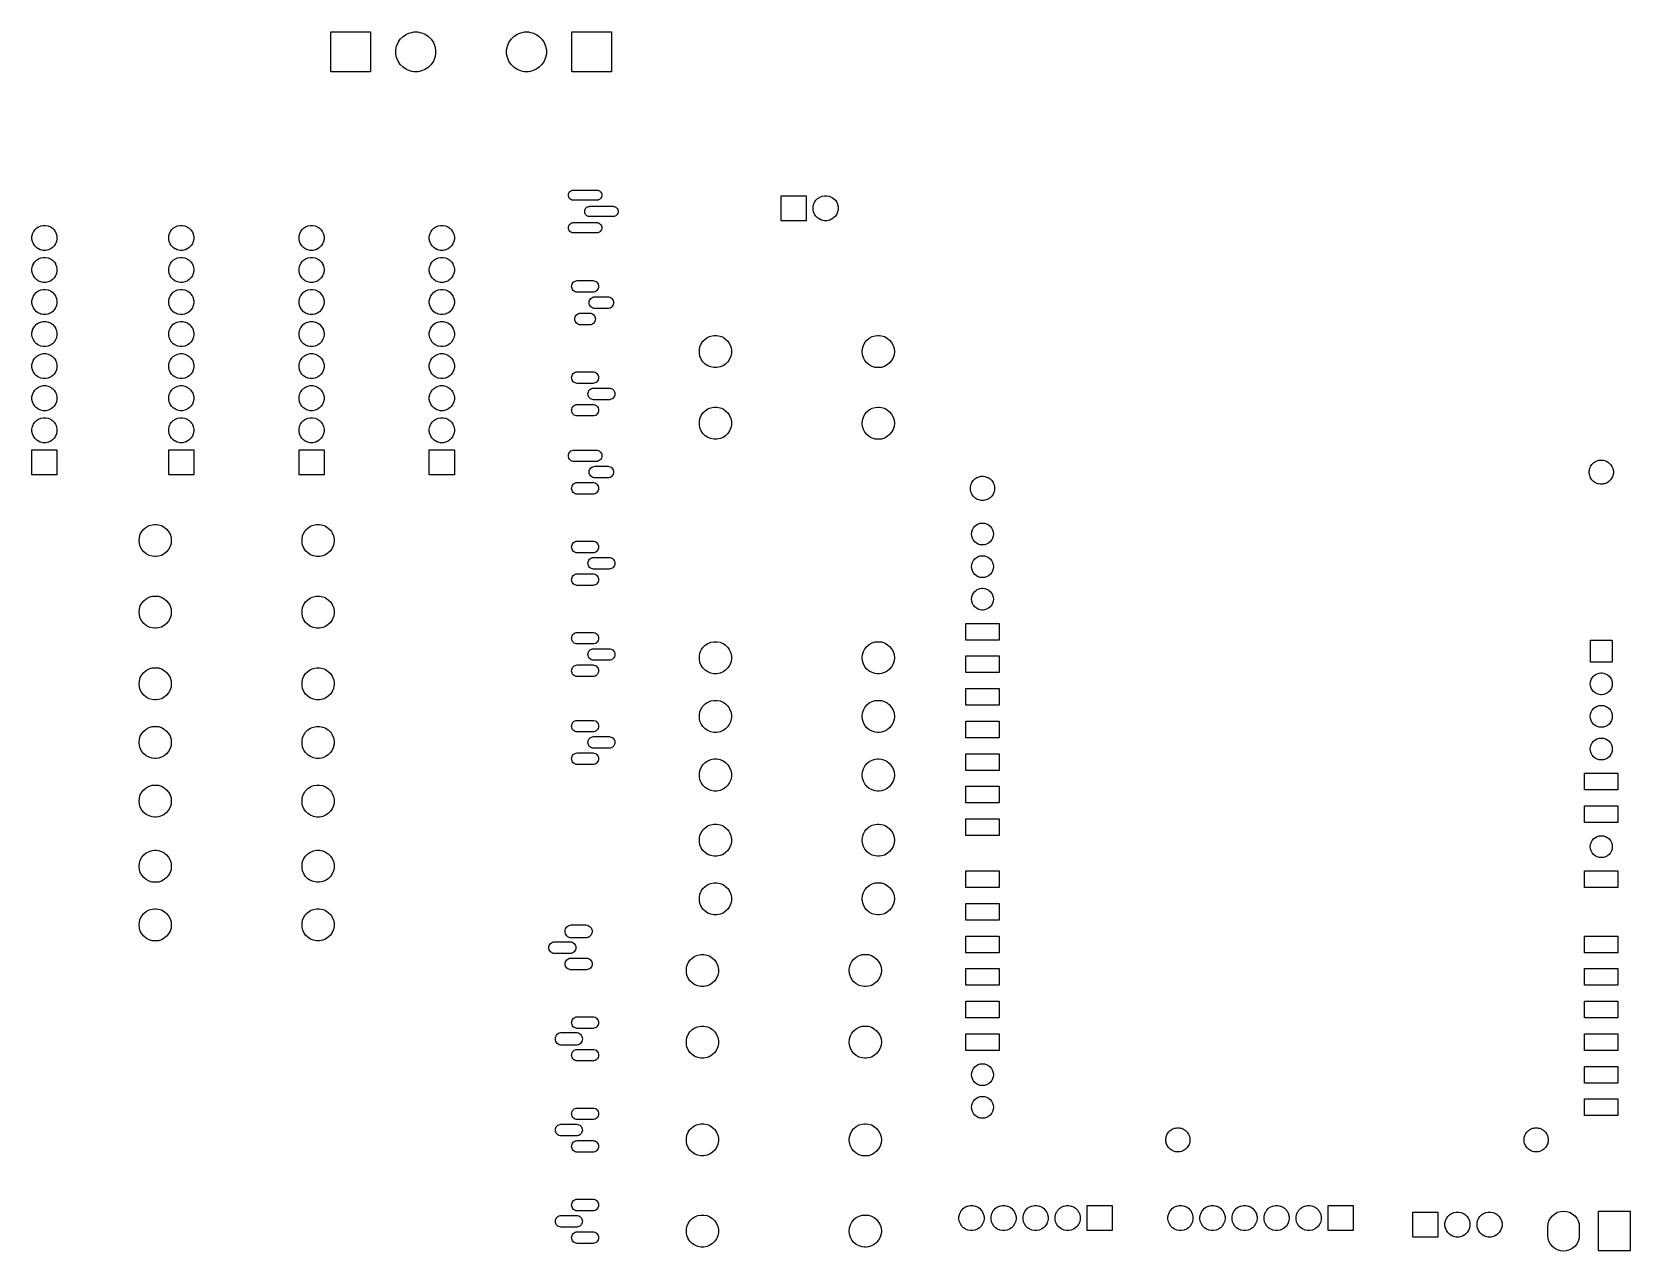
# Model space of a CAD drawing. Extents: x 67 to 191, y -169 to -74.
import ezdxf

# ---------------------------------------------------------------- set-up
doc = ezdxf.new("R2010")
doc.units = 0
doc.header["$MEASUREMENT"] = 0
doc.layers.add('BLACK', color=7, linetype='CONTINUOUS')

msp = doc.modelspace()

# ---------------------------------------------------------------- linework, layer by layer
at = {"layer": 'BLACK', "linetype": 'CONTINUOUS'}
for p, q in [((89.889, -77.243), (89.889, -74.141)), ((89.889, -74.141), (92.991, -74.141)), ((92.991, -74.141), (92.991, -77.243)), ((95.1455, -74.9573), (95.3153, -74.7033)), ((95.3153, -74.7033), (95.5313, -74.4873)), ((95.5313, -74.4873), (95.7853, -74.3175)), ((95.7853, -74.3175), (96.0676, -74.2006)), ((96.0676, -74.2006), (96.2174, -74.1708)), ((96.2174, -74.1708), (96.3672, -74.141)), ((96.3672, -74.141), (96.6728, -74.141)), ((96.6728, -74.141), (96.8226, -74.1708)), ((96.8226, -74.1708), (96.9724, -74.2006)), ((96.9724, -74.2006), (97.2547, -74.3175)), ((97.2547, -74.3175), (97.5087, -74.4873)), ((97.5087, -74.4873), (97.7247, -74.7033)), ((97.7247, -74.7033), (97.8945, -74.9573)), ((103.782, -74.9573), (103.951, -74.7033)), ((103.951, -74.7033), (104.167, -74.4873)), ((104.167, -74.4873), (104.421, -74.3175)), ((104.421, -74.3175), (104.704, -74.2006)), ((104.704, -74.2006), (104.853, -74.1708)), ((104.853, -74.1708), (105.003, -74.141)), ((105.003, -74.141), (105.309, -74.141)), ((105.309, -74.141), (105.459, -74.1708)), ((105.459, -74.1708), (105.608, -74.2006)), ((105.608, -74.2006), (105.891, -74.3175)), ((105.891, -74.3175), (106.145, -74.4873)), ((106.145, -74.4873), (106.361, -74.7033)), ((106.361, -74.7033), (106.53, -74.9573)), ((108.685, -77.243), (108.685, -74.141)), ((108.685, -74.141), (111.787, -74.141)), ((111.787, -74.141), (111.787, -77.243)), ((94.969, -75.5392), (95.0286, -75.2396)), ((94.969, -75.8448), (94.969, -75.5392)), ((95.0286, -76.1444), (94.969, -75.8448)), ((95.0286, -75.2396), (95.1455, -74.9573)), ((97.8945, -74.9573), (98.0114, -75.2396)), ((98.0114, -75.2396), (98.071, -75.5392)), ((98.071, -75.8448), (98.0114, -76.1444)), ((98.071, -75.5392), (98.071, -75.8448)), ((103.605, -75.5392), (103.665, -75.2396)), ((103.605, -75.8448), (103.605, -75.5392)), ((103.665, -76.1444), (103.605, -75.8448)), ((103.665, -75.2396), (103.782, -74.9573)), ((106.53, -74.9573), (106.647, -75.2396)), ((106.647, -75.2396), (106.707, -75.5392)), ((106.707, -75.8448), (106.647, -76.1444)), ((106.707, -75.5392), (106.707, -75.8448)), ((92.991, -77.243), (89.889, -77.243)), ((95.1455, -76.4267), (95.0286, -76.1444)), ((95.3153, -76.6807), (95.1455, -76.4267)), ((95.5313, -76.8967), (95.3153, -76.6807)), ((95.7853, -77.0665), (95.5313, -76.8967)), ((96.0676, -77.1834), (95.7853, -77.0665)), ((96.2174, -77.2132), (96.0676, -77.1834)), ((96.3672, -77.243), (96.2174, -77.2132)), ((96.6728, -77.243), (96.3672, -77.243)), ((96.8226, -77.2132), (96.6728, -77.243)), ((96.9724, -77.1834), (96.8226, -77.2132)), ((97.2547, -77.0665), (96.9724, -77.1834)), ((97.5087, -76.8967), (97.2547, -77.0665)), ((97.7247, -76.6807), (97.5087, -76.8967)), ((97.8945, -76.4267), (97.7247, -76.6807)), ((98.0114, -76.1444), (97.8945, -76.4267)), ((103.782, -76.4267), (103.665, -76.1444)), ((103.951, -76.6807), (103.782, -76.4267)), ((104.167, -76.8967), (103.951, -76.6807)), ((104.421, -77.0665), (104.167, -76.8967)), ((104.704, -77.1834), (104.421, -77.0665)), ((104.853, -77.2132), (104.704, -77.1834)), ((105.003, -77.243), (104.853, -77.2132)), ((105.309, -77.243), (105.003, -77.243)), ((105.459, -77.2132), (105.309, -77.243)), ((105.608, -77.1834), (105.459, -77.2132)), ((105.891, -77.0665), (105.608, -77.1834)), ((106.145, -76.8967), (105.891, -77.0665)), ((106.361, -76.6807), (106.145, -76.8967)), ((106.53, -76.4267), (106.361, -76.6807)), ((106.647, -76.1444), (106.53, -76.4267)), ((111.787, -77.243), (108.685, -77.243)), ((108.425, -86.868), (108.433, -86.7894)), ((108.433, -86.9466), (108.425, -86.868)), ((108.433, -86.7894), (108.456, -86.7138)), ((108.448, -86.997), (108.433, -86.9466)), ((108.456, -87.0222), (108.448, -86.997)), ((108.456, -86.7138), (108.493, -86.6441)), ((108.456, -86.7138), (108.456, -86.7138)), ((108.493, -87.0919), (108.456, -87.0222)), ((108.493, -86.6441), (108.543, -86.5831)), ((108.543, -87.1529), (108.493, -87.0919)), ((108.543, -86.5831), (108.604, -86.533)), ((108.604, -87.203), (108.543, -87.1529)), ((108.604, -86.533), (108.674, -86.4957)), ((108.674, -87.2403), (108.604, -87.203)), ((108.674, -86.4957), (108.699, -86.4881)), ((108.699, -87.2479), (108.674, -87.2403)), ((108.699, -86.4881), (108.749, -86.4728)), ((108.749, -86.4728), (108.789, -86.4689)), ((108.789, -86.4689), (108.808, -86.467)), ((108.808, -86.467), (110.648, -86.467)), ((110.648, -86.467), (110.667, -86.4689)), ((110.667, -86.4689), (110.707, -86.4728)), ((110.707, -86.4728), (110.757, -86.4881)), ((110.757, -86.4881), (110.782, -86.4957)), ((110.782, -87.2403), (110.757, -87.2479)), ((110.782, -86.4957), (110.852, -86.533)), ((110.852, -87.203), (110.782, -87.2403)), ((110.852, -86.533), (110.913, -86.5831)), ((110.913, -87.1529), (110.852, -87.203)), ((110.913, -86.5831), (110.963, -86.6441)), ((110.963, -87.0919), (110.913, -87.1529)), ((110.963, -86.6441), (111, -86.7138)), ((111, -87.0222), (110.963, -87.0919)), ((111, -86.7138), (111, -86.7138)), ((111, -86.7138), (111.023, -86.7894)), ((111.008, -86.997), (111, -87.0222)), ((111.023, -86.9466), (111.008, -86.997)), ((111.023, -86.7894), (111.031, -86.868)), ((111.031, -86.868), (111.023, -86.9466)), ((125.008, -88.86), (125.008, -86.908)), ((125.008, -86.908), (126.96, -86.908)), ((126.96, -86.908), (126.96, -88.86)), ((127.726, -87.2618), (127.862, -87.1259)), ((127.862, -87.1259), (127.995, -87.0368)), ((127.995, -87.0368), (128.022, -87.0191)), ((128.022, -87.0191), (128.159, -86.9622)), ((128.159, -86.9622), (128.199, -86.9455)), ((128.199, -86.9455), (128.388, -86.908)), ((128.388, -86.908), (128.58, -86.908)), ((128.58, -86.908), (128.769, -86.9455)), ((128.769, -86.9455), (128.809, -86.9622)), ((128.809, -86.9622), (128.946, -87.0191)), ((128.946, -87.0191), (128.973, -87.0368)), ((128.973, -87.0368), (129.106, -87.1259)), ((129.106, -87.1259), (129.242, -87.2618)), ((108.749, -87.2632), (108.699, -87.2479)), ((108.789, -87.2671), (108.749, -87.2632)), ((108.808, -87.269), (108.789, -87.2671)), ((110.648, -87.269), (108.808, -87.269)), ((109.695, -88.138), (109.703, -88.0594)), ((109.703, -88.2166), (109.695, -88.138)), ((109.703, -88.0594), (109.726, -87.9838)), ((109.718, -88.267), (109.703, -88.2166)), ((109.726, -88.2922), (109.718, -88.267)), ((109.726, -87.9838), (109.763, -87.9141)), ((109.726, -87.9838), (109.726, -87.9838)), ((109.763, -88.3619), (109.726, -88.2922)), ((109.763, -87.9141), (109.813, -87.8531)), ((109.813, -88.4229), (109.763, -88.3619)), ((109.813, -87.8531), (109.874, -87.803)), ((109.874, -88.473), (109.813, -88.4229)), ((109.874, -87.803), (109.944, -87.7657)), ((109.944, -88.5103), (109.874, -88.473)), ((109.944, -87.7657), (109.969, -87.7581)), ((109.969, -87.7581), (110.019, -87.7428)), ((110.019, -87.7428), (110.059, -87.7389)), ((110.059, -87.7389), (110.078, -87.737)), ((110.078, -87.737), (111.918, -87.737)), ((110.667, -87.2671), (110.648, -87.269)), ((110.707, -87.2632), (110.667, -87.2671)), ((110.757, -87.2479), (110.707, -87.2632)), ((111.918, -87.737), (111.937, -87.7389)), ((111.937, -87.7389), (111.977, -87.7428)), ((111.977, -87.7428), (112.027, -87.7581)), ((112.027, -87.7581), (112.052, -87.7657)), ((112.052, -87.7657), (112.122, -87.803)), ((112.122, -88.473), (112.052, -88.5103)), ((112.122, -87.803), (112.183, -87.8531)), ((112.183, -88.4229), (112.122, -88.473)), ((112.183, -87.8531), (112.233, -87.9141)), ((112.233, -88.3619), (112.183, -88.4229)), ((112.233, -87.9141), (112.27, -87.9838)), ((112.27, -88.2922), (112.233, -88.3619)), ((112.27, -87.9838), (112.27, -87.9838)), ((112.27, -87.9838), (112.293, -88.0594)), ((112.278, -88.267), (112.27, -88.2922)), ((112.293, -88.2166), (112.278, -88.267)), ((112.293, -88.0594), (112.301, -88.138)), ((112.301, -88.138), (112.293, -88.2166)), ((127.508, -87.7879), (127.546, -87.5993)), ((127.508, -87.9801), (127.508, -87.7879)), ((127.546, -88.1687), (127.508, -87.9801)), ((127.546, -87.5993), (127.562, -87.5591)), ((127.619, -88.3463), (127.546, -88.1687)), ((127.546, -88.1687), (127.546, -88.1687)), ((127.562, -87.5591), (127.619, -87.4217)), ((127.619, -87.4217), (127.637, -87.3951)), ((127.726, -88.5062), (127.619, -88.3463)), ((127.619, -88.3463), (127.619, -88.3463)), ((127.637, -87.3951), (127.726, -87.2618)), ((129.242, -87.2618), (129.331, -87.3951)), ((129.349, -88.3463), (129.242, -88.5062)), ((129.331, -87.3951), (129.349, -87.4217)), ((129.349, -87.4217), (129.406, -87.5591)), ((129.422, -88.1687), (129.349, -88.3463)), ((129.349, -88.3463), (129.349, -88.3463)), ((129.406, -87.5591), (129.422, -87.5993)), ((129.422, -87.5993), (129.46, -87.7879)), ((129.46, -87.9801), (129.422, -88.1687)), ((129.422, -88.1687), (129.422, -88.1687)), ((129.46, -87.7879), (129.46, -87.9801)), ((66.6991, -89.7337), (66.7263, -89.6929)), ((66.7263, -89.6929), (66.8059, -89.5738)), ((66.8059, -89.5738), (66.9418, -89.4379)), ((66.9418, -89.4379), (67.1017, -89.3311)), ((67.1017, -89.3311), (67.2793, -89.2575)), ((67.1017, -89.3311), (67.1017, -89.3311)), ((67.2793, -89.2575), (67.4679, -89.22)), ((67.2793, -89.2575), (67.2793, -89.2575)), ((67.2793, -89.2575), (67.2793, -89.2575)), ((67.4679, -89.22), (67.6601, -89.22)), ((67.6601, -89.22), (67.8487, -89.2575)), ((67.8487, -89.2575), (67.8487, -89.2575)), ((67.8487, -89.2575), (67.8487, -89.2575)), ((67.8487, -89.2575), (68.0263, -89.3311)), ((68.0263, -89.3311), (68.0263, -89.3311)), ((68.0263, -89.3311), (68.1862, -89.4379)), ((68.1862, -89.4379), (68.3221, -89.5738)), ((68.3221, -89.5738), (68.4017, -89.6929)), ((68.4017, -89.6929), (68.4289, -89.7337)), ((77.3671, -89.7337), (77.3943, -89.6929)), ((77.3943, -89.6929), (77.4739, -89.5738)), ((77.4739, -89.5738), (77.6098, -89.4379)), ((77.6098, -89.4379), (77.7697, -89.3311)), ((77.7697, -89.3311), (77.9473, -89.2575)), ((77.7697, -89.3311), (77.7697, -89.3311)), ((77.9473, -89.2575), (78.1359, -89.22)), ((77.9473, -89.2575), (77.9473, -89.2575)), ((77.9473, -89.2575), (77.9473, -89.2575)), ((78.1359, -89.22), (78.3281, -89.22)), ((78.3281, -89.22), (78.5167, -89.2575)), ((78.5167, -89.2575), (78.5167, -89.2575)), ((78.5167, -89.2575), (78.5167, -89.2575)), ((78.5167, -89.2575), (78.6943, -89.3311)), ((78.6943, -89.3311), (78.6943, -89.3311)), ((78.6943, -89.3311), (78.8542, -89.4379)), ((78.8542, -89.4379), (78.9901, -89.5738)), ((78.9901, -89.5738), (79.0697, -89.6929)), ((79.0697, -89.6929), (79.0969, -89.7337)), ((87.5271, -89.7337), (87.5543, -89.6929)), ((87.5543, -89.6929), (87.6339, -89.5738)), ((87.6339, -89.5738), (87.7698, -89.4379)), ((87.7698, -89.4379), (87.9297, -89.3311)), ((87.9297, -89.3311), (88.1073, -89.2575)), ((87.9297, -89.3311), (87.9297, -89.3311)), ((88.1073, -89.2575), (88.2959, -89.22)), ((88.1073, -89.2575), (88.1073, -89.2575)), ((88.1073, -89.2575), (88.1073, -89.2575)), ((88.2959, -89.22), (88.4881, -89.22)), ((88.4881, -89.22), (88.6767, -89.2575)), ((88.6767, -89.2575), (88.6767, -89.2575)), ((88.6767, -89.2575), (88.6767, -89.2575)), ((88.6767, -89.2575), (88.8543, -89.3311)), ((88.8543, -89.3311), (88.8543, -89.3311)), ((88.8543, -89.3311), (89.0142, -89.4379)), ((89.0142, -89.4379), (89.1501, -89.5738)), ((89.1501, -89.5738), (89.2297, -89.6929)), ((89.2297, -89.6929), (89.2569, -89.7337)), ((97.6871, -89.7337), (97.7143, -89.6929)), ((97.7143, -89.6929), (97.7939, -89.5738)), ((97.7939, -89.5738), (97.9298, -89.4379)), ((97.9298, -89.4379), (98.0897, -89.3311)), ((98.0897, -89.3311), (98.2673, -89.2575)), ((98.0897, -89.3311), (98.0897, -89.3311)), ((98.2673, -89.2575), (98.4559, -89.22)), ((98.2673, -89.2575), (98.2673, -89.2575)), ((98.2673, -89.2575), (98.2673, -89.2575)), ((98.4559, -89.22), (98.6481, -89.22)), ((98.6481, -89.22), (98.8367, -89.2575)), ((98.8367, -89.2575), (98.8367, -89.2575)), ((98.8367, -89.2575), (98.8367, -89.2575)), ((98.8367, -89.2575), (99.0143, -89.3311)), ((99.0143, -89.3311), (99.0143, -89.3311)), ((99.0143, -89.3311), (99.1742, -89.4379)), ((99.1742, -89.4379), (99.3101, -89.5738)), ((99.3101, -89.5738), (99.3897, -89.6929)), ((99.3897, -89.6929), (99.4169, -89.7337)), ((108.425, -89.408), (108.433, -89.3294)), ((108.433, -89.4866), (108.425, -89.408)), ((108.433, -89.3294), (108.456, -89.2538)), ((108.448, -89.537), (108.433, -89.4866)), ((108.456, -89.5622), (108.448, -89.537)), ((108.456, -89.2538), (108.493, -89.1841)), ((108.456, -89.2538), (108.456, -89.2538)), ((108.493, -89.6319), (108.456, -89.5622)), ((108.493, -89.1841), (108.543, -89.1231)), ((108.543, -89.6929), (108.493, -89.6319)), ((108.543, -89.1231), (108.604, -89.073)), ((108.604, -89.743), (108.543, -89.6929)), ((108.604, -89.073), (108.674, -89.0357)), ((108.674, -89.0357), (108.699, -89.0281)), ((108.699, -89.0281), (108.749, -89.0128)), ((108.749, -89.0128), (108.789, -89.0089)), ((108.789, -89.0089), (108.808, -89.007)), ((108.808, -89.007), (110.648, -89.007)), ((109.969, -88.5179), (109.944, -88.5103)), ((110.019, -88.5332), (109.969, -88.5179)), ((110.059, -88.5371), (110.019, -88.5332)), ((110.078, -88.539), (110.059, -88.5371)), ((111.918, -88.539), (110.078, -88.539)), ((110.648, -89.007), (110.667, -89.0089)), ((110.667, -89.0089), (110.707, -89.0128)), ((110.707, -89.0128), (110.757, -89.0281)), ((110.757, -89.0281), (110.782, -89.0357)), ((110.782, -89.0357), (110.852, -89.073)), ((110.852, -89.073), (110.913, -89.1231)), ((110.913, -89.6929), (110.852, -89.743)), ((110.913, -89.1231), (110.963, -89.1841)), ((110.963, -89.6319), (110.913, -89.6929)), ((110.963, -89.1841), (111, -89.2538)), ((111, -89.5622), (110.963, -89.6319)), ((111, -89.2538), (111, -89.2538)), ((111, -89.2538), (111.023, -89.3294)), ((111.008, -89.537), (111, -89.5622)), ((111.023, -89.4866), (111.008, -89.537)), ((111.023, -89.3294), (111.031, -89.408)), ((111.031, -89.408), (111.023, -89.4866)), ((111.937, -88.5371), (111.918, -88.539)), ((111.977, -88.5332), (111.937, -88.5371)), ((112.027, -88.5179), (111.977, -88.5332)), ((112.052, -88.5103), (112.027, -88.5179)), ((126.96, -88.86), (125.008, -88.86)), ((127.862, -88.6421), (127.726, -88.5062)), ((127.995, -88.7312), (127.862, -88.6421)), ((128.022, -88.7489), (127.995, -88.7312)), ((128.159, -88.8058), (128.022, -88.7489)), ((128.199, -88.8225), (128.159, -88.8058)), ((128.388, -88.86), (128.199, -88.8225)), ((128.58, -88.86), (128.388, -88.86)), ((128.769, -88.8225), (128.58, -88.86)), ((128.809, -88.8058), (128.769, -88.8225)), ((128.946, -88.7489), (128.809, -88.8058)), ((128.973, -88.7312), (128.946, -88.7489)), ((129.106, -88.6421), (128.973, -88.7312)), ((129.242, -88.5062), (129.106, -88.6421)), ((66.588, -90.0999), (66.6255, -89.9113)), ((66.588, -90.2921), (66.588, -90.0999)), ((66.6255, -90.4807), (66.588, -90.2921)), ((66.6255, -89.9113), (66.6422, -89.8711)), ((66.6991, -90.6583), (66.6255, -90.4807)), ((66.6255, -90.4807), (66.6255, -90.4807)), ((66.6422, -89.8711), (66.6991, -89.7337)), ((66.8059, -90.8182), (66.6991, -90.6583)), ((66.6991, -90.6583), (66.6991, -90.6583)), ((66.9418, -90.9541), (66.8059, -90.8182)), ((67.0751, -91.0432), (66.9418, -90.9541)), ((68.1862, -90.9541), (68.0529, -91.0432)), ((68.3221, -90.8182), (68.1862, -90.9541)), ((68.4289, -90.6583), (68.3221, -90.8182)), ((68.4289, -89.7337), (68.4858, -89.8711)), ((68.5025, -90.4807), (68.4289, -90.6583)), ((68.4289, -90.6583), (68.4289, -90.6583)), ((68.4858, -89.8711), (68.5025, -89.9113)), ((68.5025, -89.9113), (68.54, -90.0999)), ((68.54, -90.2921), (68.5025, -90.4807)), ((68.5025, -90.4807), (68.5025, -90.4807)), ((68.54, -90.0999), (68.54, -90.2921)), ((77.256, -90.0999), (77.2935, -89.9113)), ((77.256, -90.2921), (77.256, -90.0999)), ((77.2935, -90.4807), (77.256, -90.2921)), ((77.2935, -89.9113), (77.3102, -89.8711)), ((77.3671, -90.6583), (77.2935, -90.4807)), ((77.2935, -90.4807), (77.2935, -90.4807)), ((77.3102, -89.8711), (77.3671, -89.7337)), ((77.4739, -90.8182), (77.3671, -90.6583)), ((77.3671, -90.6583), (77.3671, -90.6583)), ((77.6098, -90.9541), (77.4739, -90.8182)), ((77.7431, -91.0432), (77.6098, -90.9541)), ((78.8542, -90.9541), (78.7209, -91.0432)), ((78.9901, -90.8182), (78.8542, -90.9541)), ((79.0969, -90.6583), (78.9901, -90.8182)), ((79.0969, -89.7337), (79.1538, -89.8711)), ((79.1705, -90.4807), (79.0969, -90.6583)), ((79.0969, -90.6583), (79.0969, -90.6583)), ((79.1538, -89.8711), (79.1705, -89.9113)), ((79.1705, -89.9113), (79.208, -90.0999)), ((79.208, -90.2921), (79.1705, -90.4807)), ((79.1705, -90.4807), (79.1705, -90.4807)), ((79.208, -90.0999), (79.208, -90.2921)), ((87.416, -90.0999), (87.4535, -89.9113)), ((87.416, -90.2921), (87.416, -90.0999)), ((87.4535, -90.4807), (87.416, -90.2921)), ((87.4535, -89.9113), (87.4702, -89.8711)), ((87.5271, -90.6583), (87.4535, -90.4807)), ((87.4535, -90.4807), (87.4535, -90.4807)), ((87.4702, -89.8711), (87.5271, -89.7337)), ((87.6339, -90.8182), (87.5271, -90.6583)), ((87.5271, -90.6583), (87.5271, -90.6583)), ((87.7698, -90.9541), (87.6339, -90.8182)), ((87.9031, -91.0432), (87.7698, -90.9541)), ((89.0142, -90.9541), (88.8809, -91.0432)), ((89.1501, -90.8182), (89.0142, -90.9541)), ((89.2569, -90.6583), (89.1501, -90.8182)), ((89.2569, -89.7337), (89.3138, -89.8711)), ((89.3305, -90.4807), (89.2569, -90.6583)), ((89.2569, -90.6583), (89.2569, -90.6583)), ((89.3138, -89.8711), (89.3305, -89.9113)), ((89.3305, -89.9113), (89.368, -90.0999)), ((89.368, -90.2921), (89.3305, -90.4807)), ((89.3305, -90.4807), (89.3305, -90.4807)), ((89.368, -90.0999), (89.368, -90.2921)), ((97.576, -90.0999), (97.6135, -89.9113)), ((97.576, -90.2921), (97.576, -90.0999)), ((97.6135, -90.4807), (97.576, -90.2921)), ((97.6135, -89.9113), (97.6302, -89.8711)), ((97.6871, -90.6583), (97.6135, -90.4807)), ((97.6135, -90.4807), (97.6135, -90.4807)), ((97.6302, -89.8711), (97.6871, -89.7337)), ((97.7939, -90.8182), (97.6871, -90.6583)), ((97.6871, -90.6583), (97.6871, -90.6583)), ((97.9298, -90.9541), (97.7939, -90.8182)), ((98.0631, -91.0432), (97.9298, -90.9541)), ((99.1742, -90.9541), (99.0409, -91.0432)), ((99.3101, -90.8182), (99.1742, -90.9541)), ((99.4169, -90.6583), (99.3101, -90.8182)), ((99.4169, -89.7337), (99.4738, -89.8711)), ((99.4905, -90.4807), (99.4169, -90.6583)), ((99.4169, -90.6583), (99.4169, -90.6583)), ((99.4738, -89.8711), (99.4905, -89.9113)), ((99.4905, -89.9113), (99.528, -90.0999)), ((99.528, -90.2921), (99.4905, -90.4807)), ((99.4905, -90.4807), (99.4905, -90.4807)), ((99.528, -90.0999), (99.528, -90.2921)), ((108.674, -89.7803), (108.604, -89.743)), ((108.699, -89.7879), (108.674, -89.7803)), ((108.749, -89.8032), (108.699, -89.7879)), ((108.789, -89.8071), (108.749, -89.8032)), ((108.808, -89.809), (108.789, -89.8071)), ((110.648, -89.809), (108.808, -89.809)), ((110.667, -89.8071), (110.648, -89.809)), ((110.707, -89.8032), (110.667, -89.8071)), ((110.757, -89.7879), (110.707, -89.8032)), ((110.782, -89.7803), (110.757, -89.7879)), ((110.852, -89.743), (110.782, -89.7803)), ((66.6991, -92.2337), (66.7168, -92.2071)), ((66.7168, -92.2071), (66.8059, -92.0738)), ((66.8059, -92.0738), (66.9418, -91.9379)), ((66.9418, -91.9379), (67.1017, -91.8311)), ((67.1017, -91.0609), (67.0751, -91.0432)), ((67.2391, -91.1178), (67.1017, -91.0609)), ((67.1017, -91.8311), (67.2793, -91.7575)), ((67.1017, -91.8311), (67.1017, -91.8311)), ((67.2793, -91.1345), (67.2391, -91.1178)), ((67.4679, -91.172), (67.2793, -91.1345)), ((67.2793, -91.7575), (67.4679, -91.72)), ((67.2793, -91.7575), (67.2793, -91.7575)), ((67.2793, -91.7575), (67.2793, -91.7575)), ((67.6601, -91.172), (67.4679, -91.172)), ((67.4679, -91.72), (67.6601, -91.72)), ((67.8487, -91.1345), (67.6601, -91.172)), ((67.6601, -91.72), (67.8487, -91.7575)), ((67.8889, -91.1178), (67.8487, -91.1345)), ((67.8487, -91.7575), (67.8487, -91.7575)), ((67.8487, -91.7575), (67.8487, -91.7575)), ((67.8487, -91.7575), (68.0263, -91.8311)), ((68.0263, -91.0609), (67.8889, -91.1178)), ((68.0529, -91.0432), (68.0263, -91.0609)), ((68.0263, -91.8311), (68.0263, -91.8311)), ((68.0263, -91.8311), (68.1862, -91.9379)), ((68.1862, -91.9379), (68.3221, -92.0738)), ((68.3221, -92.0738), (68.4112, -92.2071)), ((68.4112, -92.2071), (68.4289, -92.2337)), ((77.3671, -92.2337), (77.3848, -92.2071)), ((77.3848, -92.2071), (77.4739, -92.0738)), ((77.4739, -92.0738), (77.6098, -91.9379)), ((77.6098, -91.9379), (77.7697, -91.8311)), ((77.7697, -91.0609), (77.7431, -91.0432)), ((77.9071, -91.1178), (77.7697, -91.0609)), ((77.7697, -91.8311), (77.9473, -91.7575)), ((77.7697, -91.8311), (77.7697, -91.8311)), ((77.9473, -91.1345), (77.9071, -91.1178)), ((78.1359, -91.172), (77.9473, -91.1345)), ((77.9473, -91.7575), (78.1359, -91.72)), ((77.9473, -91.7575), (77.9473, -91.7575)), ((77.9473, -91.7575), (77.9473, -91.7575)), ((78.3281, -91.172), (78.1359, -91.172)), ((78.1359, -91.72), (78.3281, -91.72)), ((78.5167, -91.1345), (78.3281, -91.172)), ((78.3281, -91.72), (78.5167, -91.7575)), ((78.5569, -91.1178), (78.5167, -91.1345)), ((78.5167, -91.7575), (78.5167, -91.7575)), ((78.5167, -91.7575), (78.5167, -91.7575)), ((78.5167, -91.7575), (78.6943, -91.8311)), ((78.6943, -91.0609), (78.5569, -91.1178)), ((78.7209, -91.0432), (78.6943, -91.0609)), ((78.6943, -91.8311), (78.6943, -91.8311)), ((78.6943, -91.8311), (78.8542, -91.9379)), ((78.8542, -91.9379), (78.9901, -92.0738)), ((78.9901, -92.0738), (79.0792, -92.2071)), ((79.0792, -92.2071), (79.0969, -92.2337)), ((87.5271, -92.2337), (87.5448, -92.2071)), ((87.5448, -92.2071), (87.6339, -92.0738)), ((87.6339, -92.0738), (87.7698, -91.9379)), ((87.7698, -91.9379), (87.9297, -91.8311)), ((87.9297, -91.0609), (87.9031, -91.0432)), ((88.0671, -91.1178), (87.9297, -91.0609)), ((87.9297, -91.8311), (88.1073, -91.7575)), ((87.9297, -91.8311), (87.9297, -91.8311)), ((88.1073, -91.1345), (88.0671, -91.1178)), ((88.2959, -91.172), (88.1073, -91.1345)), ((88.1073, -91.7575), (88.2959, -91.72)), ((88.1073, -91.7575), (88.1073, -91.7575)), ((88.1073, -91.7575), (88.1073, -91.7575)), ((88.4881, -91.172), (88.2959, -91.172)), ((88.2959, -91.72), (88.4881, -91.72)), ((88.6767, -91.1345), (88.4881, -91.172)), ((88.4881, -91.72), (88.6767, -91.7575)), ((88.7169, -91.1178), (88.6767, -91.1345)), ((88.6767, -91.7575), (88.6767, -91.7575)), ((88.6767, -91.7575), (88.6767, -91.7575)), ((88.6767, -91.7575), (88.8543, -91.8311)), ((88.8543, -91.0609), (88.7169, -91.1178)), ((88.8809, -91.0432), (88.8543, -91.0609)), ((88.8543, -91.8311), (88.8543, -91.8311)), ((88.8543, -91.8311), (89.0142, -91.9379)), ((89.0142, -91.9379), (89.1501, -92.0738)), ((89.1501, -92.0738), (89.2392, -92.2071)), ((89.2392, -92.2071), (89.2569, -92.2337)), ((97.6871, -92.2337), (97.7048, -92.2071)), ((97.7048, -92.2071), (97.7939, -92.0738)), ((97.7939, -92.0738), (97.9298, -91.9379)), ((97.9298, -91.9379), (98.0897, -91.8311)), ((98.0897, -91.0609), (98.0631, -91.0432)), ((98.2271, -91.1178), (98.0897, -91.0609)), ((98.0897, -91.8311), (98.2673, -91.7575)), ((98.0897, -91.8311), (98.0897, -91.8311)), ((98.2673, -91.1345), (98.2271, -91.1178)), ((98.4559, -91.172), (98.2673, -91.1345)), ((98.2673, -91.7575), (98.4559, -91.72)), ((98.2673, -91.7575), (98.2673, -91.7575)), ((98.2673, -91.7575), (98.2673, -91.7575)), ((98.6481, -91.172), (98.4559, -91.172)), ((98.4559, -91.72), (98.6481, -91.72)), ((98.8367, -91.1345), (98.6481, -91.172)), ((98.6481, -91.72), (98.8367, -91.7575)), ((98.8769, -91.1178), (98.8367, -91.1345)), ((98.8367, -91.7575), (98.8367, -91.7575)), ((98.8367, -91.7575), (98.8367, -91.7575)), ((98.8367, -91.7575), (99.0143, -91.8311)), ((99.0143, -91.0609), (98.8769, -91.1178)), ((99.0409, -91.0432), (99.0143, -91.0609)), ((99.0143, -91.8311), (99.0143, -91.8311)), ((99.0143, -91.8311), (99.1742, -91.9379)), ((99.1742, -91.9379), (99.3101, -92.0738)), ((99.3101, -92.0738), (99.3992, -92.2071)), ((99.3992, -92.2071), (99.4169, -92.2337)), ((66.588, -92.5999), (66.6255, -92.4113)), ((66.588, -92.7921), (66.588, -92.5999)), ((66.6255, -92.9807), (66.588, -92.7921)), ((66.6255, -92.4113), (66.6422, -92.3711)), ((66.6991, -93.1583), (66.6255, -92.9807)), ((66.6255, -92.9807), (66.6255, -92.9807)), ((66.6422, -92.3711), (66.6991, -92.2337)), ((66.8059, -93.3182), (66.6991, -93.1583)), ((66.6991, -93.1583), (66.6991, -93.1583)), ((66.9418, -93.4541), (66.8059, -93.3182)), ((67.0751, -93.5432), (66.9418, -93.4541)), ((68.1862, -93.4541), (68.0529, -93.5432)), ((68.3221, -93.3182), (68.1862, -93.4541)), ((68.4289, -93.1583), (68.3221, -93.3182)), ((68.4289, -92.2337), (68.4858, -92.3711)), ((68.5025, -92.9807), (68.4289, -93.1583)), ((68.4289, -93.1583), (68.4289, -93.1583)), ((68.4858, -92.3711), (68.5025, -92.4113)), ((68.5025, -92.4113), (68.54, -92.5999)), ((68.54, -92.7921), (68.5025, -92.9807)), ((68.5025, -92.9807), (68.5025, -92.9807)), ((68.54, -92.5999), (68.54, -92.7921)), ((77.256, -92.5999), (77.2935, -92.4113)), ((77.256, -92.7921), (77.256, -92.5999)), ((77.2935, -92.9807), (77.256, -92.7921)), ((77.2935, -92.4113), (77.3102, -92.3711)), ((77.3671, -93.1583), (77.2935, -92.9807)), ((77.2935, -92.9807), (77.2935, -92.9807)), ((77.3102, -92.3711), (77.3671, -92.2337)), ((77.4739, -93.3182), (77.3671, -93.1583)), ((77.3671, -93.1583), (77.3671, -93.1583)), ((77.6098, -93.4541), (77.4739, -93.3182)), ((77.7431, -93.5432), (77.6098, -93.4541)), ((78.8542, -93.4541), (78.7209, -93.5432)), ((78.9901, -93.3182), (78.8542, -93.4541)), ((79.0969, -93.1583), (78.9901, -93.3182)), ((79.0969, -92.2337), (79.1538, -92.3711)), ((79.1705, -92.9807), (79.0969, -93.1583)), ((79.0969, -93.1583), (79.0969, -93.1583)), ((79.1538, -92.3711), (79.1705, -92.4113)), ((79.1705, -92.4113), (79.208, -92.5999)), ((79.208, -92.7921), (79.1705, -92.9807)), ((79.1705, -92.9807), (79.1705, -92.9807)), ((79.208, -92.5999), (79.208, -92.7921)), ((87.416, -92.5999), (87.4535, -92.4113)), ((87.416, -92.7921), (87.416, -92.5999)), ((87.4535, -92.9807), (87.416, -92.7921)), ((87.4535, -92.4113), (87.4702, -92.3711)), ((87.5271, -93.1583), (87.4535, -92.9807)), ((87.4535, -92.9807), (87.4535, -92.9807)), ((87.4702, -92.3711), (87.5271, -92.2337)), ((87.6339, -93.3182), (87.5271, -93.1583)), ((87.5271, -93.1583), (87.5271, -93.1583)), ((87.7698, -93.4541), (87.6339, -93.3182)), ((87.9031, -93.5432), (87.7698, -93.4541)), ((89.0142, -93.4541), (88.8809, -93.5432)), ((89.1501, -93.3182), (89.0142, -93.4541)), ((89.2569, -93.1583), (89.1501, -93.3182)), ((89.2569, -92.2337), (89.3138, -92.3711)), ((89.3305, -92.9807), (89.2569, -93.1583)), ((89.2569, -93.1583), (89.2569, -93.1583)), ((89.3138, -92.3711), (89.3305, -92.4113)), ((89.3305, -92.4113), (89.368, -92.5999)), ((89.368, -92.7921), (89.3305, -92.9807)), ((89.3305, -92.9807), (89.3305, -92.9807)), ((89.368, -92.5999), (89.368, -92.7921)), ((97.576, -92.5999), (97.6135, -92.4113)), ((97.576, -92.7921), (97.576, -92.5999)), ((97.6135, -92.9807), (97.576, -92.7921)), ((97.6135, -92.4113), (97.6302, -92.3711)), ((97.6871, -93.1583), (97.6135, -92.9807)), ((97.6135, -92.9807), (97.6135, -92.9807)), ((97.6302, -92.3711), (97.6871, -92.2337)), ((97.7939, -93.3182), (97.6871, -93.1583)), ((97.6871, -93.1583), (97.6871, -93.1583)), ((97.9298, -93.4541), (97.7939, -93.3182)), ((98.0631, -93.5432), (97.9298, -93.4541)), ((99.1742, -93.4541), (99.0409, -93.5432)), ((99.3101, -93.3182), (99.1742, -93.4541)), ((99.4169, -93.1583), (99.3101, -93.3182)), ((99.4169, -92.2337), (99.4738, -92.3711)), ((99.4905, -92.9807), (99.4169, -93.1583)), ((99.4169, -93.1583), (99.4169, -93.1583)), ((99.4738, -92.3711), (99.4905, -92.4113)), ((99.4905, -92.4113), (99.528, -92.5999)), ((99.528, -92.7921), (99.4905, -92.9807)), ((99.4905, -92.9807), (99.4905, -92.9807)), ((99.528, -92.5999), (99.528, -92.7921)), ((66.6991, -94.7337), (66.7168, -94.7071)), ((66.7168, -94.7071), (66.8059, -94.5738)), ((66.8059, -94.5738), (66.9418, -94.4379)), ((66.9418, -94.4379), (67.1017, -94.3311)), ((67.1017, -93.5609), (67.0751, -93.5432)), ((67.2037, -93.6032), (67.1017, -93.5609)), ((67.1017, -94.3311), (67.2793, -94.2575)), ((67.1017, -94.3311), (67.1017, -94.3311)), ((67.2793, -93.6345), (67.2037, -93.6032)), ((67.4679, -93.672), (67.2793, -93.6345)), ((67.2793, -94.2575), (67.4679, -94.22)), ((67.2793, -94.2575), (67.2793, -94.2575)), ((67.2793, -94.2575), (67.2793, -94.2575)), ((67.6601, -93.672), (67.4679, -93.672)), ((67.4679, -94.22), (67.6601, -94.22)), ((67.8487, -93.6345), (67.6601, -93.672)), ((67.6601, -94.22), (67.8487, -94.2575)), ((67.9243, -93.6032), (67.8487, -93.6345)), ((67.8487, -94.2575), (67.8487, -94.2575)), ((67.8487, -94.2575), (67.8487, -94.2575)), ((67.8487, -94.2575), (68.0263, -94.3311)), ((68.0263, -93.5609), (67.9243, -93.6032)), ((68.0529, -93.5432), (68.0263, -93.5609)), ((68.0263, -94.3311), (68.0263, -94.3311)), ((68.0263, -94.3311), (68.1862, -94.4379)), ((68.1862, -94.4379), (68.3221, -94.5738)), ((68.3221, -94.5738), (68.4112, -94.7071)), ((68.4112, -94.7071), (68.4289, -94.7337)), ((77.3671, -94.7337), (77.3848, -94.7071)), ((77.3848, -94.7071), (77.4739, -94.5738)), ((77.4739, -94.5738), (77.6098, -94.4379)), ((77.6098, -94.4379), (77.7697, -94.3311)), ((77.7697, -93.5609), (77.7431, -93.5432)), ((77.8717, -93.6032), (77.7697, -93.5609)), ((77.7697, -94.3311), (77.9473, -94.2575)), ((77.7697, -94.3311), (77.7697, -94.3311)), ((77.9473, -93.6345), (77.8717, -93.6032)), ((78.1359, -93.672), (77.9473, -93.6345)), ((77.9473, -94.2575), (78.1359, -94.22)), ((77.9473, -94.2575), (77.9473, -94.2575)), ((77.9473, -94.2575), (77.9473, -94.2575)), ((78.3281, -93.672), (78.1359, -93.672)), ((78.1359, -94.22), (78.3281, -94.22)), ((78.5167, -93.6345), (78.3281, -93.672)), ((78.3281, -94.22), (78.5167, -94.2575)), ((78.5923, -93.6032), (78.5167, -93.6345)), ((78.5167, -94.2575), (78.5167, -94.2575)), ((78.5167, -94.2575), (78.5167, -94.2575)), ((78.5167, -94.2575), (78.6943, -94.3311)), ((78.6943, -93.5609), (78.5923, -93.6032)), ((78.7209, -93.5432), (78.6943, -93.5609)), ((78.6943, -94.3311), (78.6943, -94.3311)), ((78.6943, -94.3311), (78.8542, -94.4379)), ((78.8542, -94.4379), (78.9901, -94.5738)), ((78.9901, -94.5738), (79.0792, -94.7071)), ((79.0792, -94.7071), (79.0969, -94.7337)), ((87.5271, -94.7337), (87.5448, -94.7071)), ((87.5448, -94.7071), (87.6339, -94.5738)), ((87.6339, -94.5738), (87.7698, -94.4379)), ((87.7698, -94.4379), (87.9297, -94.3311)), ((87.9297, -93.5609), (87.9031, -93.5432)), ((88.0317, -93.6032), (87.9297, -93.5609)), ((87.9297, -94.3311), (88.1073, -94.2575)), ((87.9297, -94.3311), (87.9297, -94.3311)), ((88.1073, -93.6345), (88.0317, -93.6032)), ((88.2959, -93.672), (88.1073, -93.6345)), ((88.1073, -94.2575), (88.2959, -94.22)), ((88.1073, -94.2575), (88.1073, -94.2575)), ((88.1073, -94.2575), (88.1073, -94.2575)), ((88.4881, -93.672), (88.2959, -93.672)), ((88.2959, -94.22), (88.4881, -94.22)), ((88.6767, -93.6345), (88.4881, -93.672)), ((88.4881, -94.22), (88.6767, -94.2575)), ((88.7523, -93.6032), (88.6767, -93.6345)), ((88.6767, -94.2575), (88.6767, -94.2575)), ((88.6767, -94.2575), (88.6767, -94.2575)), ((88.6767, -94.2575), (88.8543, -94.3311)), ((88.8543, -93.5609), (88.7523, -93.6032)), ((88.8809, -93.5432), (88.8543, -93.5609)), ((88.8543, -94.3311), (88.8543, -94.3311)), ((88.8543, -94.3311), (89.0142, -94.4379)), ((89.0142, -94.4379), (89.1501, -94.5738)), ((89.1501, -94.5738), (89.2392, -94.7071)), ((89.2392, -94.7071), (89.2569, -94.7337)), ((97.6871, -94.7337), (97.7048, -94.7071)), ((97.7048, -94.7071), (97.7939, -94.5738)), ((97.7939, -94.5738), (97.9298, -94.4379)), ((97.9298, -94.4379), (98.0897, -94.3311)), ((98.0897, -93.5609), (98.0631, -93.5432)), ((98.1917, -93.6032), (98.0897, -93.5609)), ((98.0897, -94.3311), (98.2673, -94.2575)), ((98.0897, -94.3311), (98.0897, -94.3311)), ((98.2673, -93.6345), (98.1917, -93.6032)), ((98.4559, -93.672), (98.2673, -93.6345)), ((98.2673, -94.2575), (98.4559, -94.22)), ((98.2673, -94.2575), (98.2673, -94.2575)), ((98.2673, -94.2575), (98.2673, -94.2575)), ((98.6481, -93.672), (98.4559, -93.672)), ((98.4559, -94.22), (98.6481, -94.22)), ((98.8367, -93.6345), (98.6481, -93.672)), ((98.6481, -94.22), (98.8367, -94.2575)), ((98.9123, -93.6032), (98.8367, -93.6345)), ((98.8367, -94.2575), (98.8367, -94.2575)), ((98.8367, -94.2575), (98.8367, -94.2575)), ((98.8367, -94.2575), (99.0143, -94.3311)), ((99.0143, -93.5609), (98.9123, -93.6032)), ((99.0409, -93.5432), (99.0143, -93.5609)), ((99.0143, -94.3311), (99.0143, -94.3311)), ((99.0143, -94.3311), (99.1742, -94.4379)), ((99.1742, -94.4379), (99.3101, -94.5738)), ((99.3101, -94.5738), (99.3992, -94.7071)), ((99.3992, -94.7071), (99.4169, -94.7337)), ((108.675, -93.98), (108.684, -93.8916)), ((108.684, -94.0684), (108.675, -93.98)), ((108.684, -93.8916), (108.709, -93.8066)), ((108.709, -94.1534), (108.684, -94.0684)), ((108.709, -93.8066), (108.751, -93.7282)), ((108.751, -94.2318), (108.709, -94.1534)), ((108.751, -93.7282), (108.808, -93.6596)), ((108.808, -94.3004), (108.751, -94.2318)), ((108.808, -93.6596), (108.876, -93.6032)), ((108.876, -94.3568), (108.808, -94.3004)), ((108.876, -93.6032), (108.955, -93.5613)), ((108.955, -94.3987), (108.876, -94.3568)), ((108.955, -93.5613), (109.04, -93.5355)), ((109.04, -94.4245), (108.955, -94.3987)), ((109.04, -93.5355), (109.106, -93.529)), ((109.106, -94.431), (109.04, -94.4245)), ((109.106, -93.529), (110.35, -93.529)), ((110.35, -94.431), (109.106, -94.431)), ((110.35, -93.529), (110.416, -93.5355)), ((110.416, -94.4245), (110.35, -94.431)), ((110.416, -93.5355), (110.501, -93.5613)), ((110.501, -94.3987), (110.416, -94.4245)), ((110.501, -93.5613), (110.58, -93.6032)), ((110.58, -94.3568), (110.501, -94.3987)), ((110.58, -93.6032), (110.648, -93.6596)), ((110.648, -94.3004), (110.58, -94.3568)), ((110.648, -93.6596), (110.705, -93.7282)), ((110.705, -94.2318), (110.648, -94.3004)), ((110.705, -93.7282), (110.747, -93.8066)), ((110.747, -94.1534), (110.705, -94.2318)), ((110.747, -93.8066), (110.772, -93.8916)), ((110.772, -94.0684), (110.747, -94.1534)), ((110.772, -93.8916), (110.781, -93.98)), ((110.781, -93.98), (110.772, -94.0684)), ((66.588, -95.0999), (66.6255, -94.9113)), ((66.588, -95.2921), (66.588, -95.0999)), ((66.6255, -95.4807), (66.588, -95.2921)), ((66.6255, -94.9113), (66.6693, -94.8055)), ((66.6991, -95.6583), (66.6255, -95.4807)), ((66.6255, -95.4807), (66.6255, -95.4807)), ((66.6693, -94.8055), (66.6991, -94.7337)), ((66.8059, -95.8182), (66.6991, -95.6583)), ((66.6991, -95.6583), (66.6991, -95.6583)), ((66.9418, -95.9541), (66.8059, -95.8182)), ((67.0751, -96.0432), (66.9418, -95.9541)), ((68.1862, -95.9541), (68.0529, -96.0432)), ((68.3221, -95.8182), (68.1862, -95.9541)), ((68.4289, -95.6583), (68.3221, -95.8182)), ((68.4289, -94.7337), (68.4587, -94.8055)), ((68.5025, -95.4807), (68.4289, -95.6583)), ((68.4289, -95.6583), (68.4289, -95.6583)), ((68.4587, -94.8055), (68.5025, -94.9113)), ((68.5025, -94.9113), (68.54, -95.0999)), ((68.54, -95.2921), (68.5025, -95.4807)), ((68.5025, -95.4807), (68.5025, -95.4807)), ((68.54, -95.0999), (68.54, -95.2921)), ((77.256, -95.0999), (77.2935, -94.9113)), ((77.256, -95.2921), (77.256, -95.0999)), ((77.2935, -95.4807), (77.256, -95.2921)), ((77.2935, -94.9113), (77.3373, -94.8055)), ((77.3671, -95.6583), (77.2935, -95.4807)), ((77.2935, -95.4807), (77.2935, -95.4807)), ((77.3373, -94.8055), (77.3671, -94.7337)), ((77.4739, -95.8182), (77.3671, -95.6583)), ((77.3671, -95.6583), (77.3671, -95.6583)), ((77.6098, -95.9541), (77.4739, -95.8182)), ((77.7431, -96.0432), (77.6098, -95.9541)), ((78.8542, -95.9541), (78.7209, -96.0432)), ((78.9901, -95.8182), (78.8542, -95.9541)), ((79.0969, -95.6583), (78.9901, -95.8182)), ((79.0969, -94.7337), (79.1267, -94.8055)), ((79.1705, -95.4807), (79.0969, -95.6583)), ((79.0969, -95.6583), (79.0969, -95.6583)), ((79.1267, -94.8055), (79.1705, -94.9113)), ((79.1705, -94.9113), (79.208, -95.0999)), ((79.208, -95.2921), (79.1705, -95.4807)), ((79.1705, -95.4807), (79.1705, -95.4807)), ((79.208, -95.0999), (79.208, -95.2921)), ((87.416, -95.0999), (87.4535, -94.9113)), ((87.416, -95.2921), (87.416, -95.0999)), ((87.4535, -95.4807), (87.416, -95.2921)), ((87.4535, -94.9113), (87.4973, -94.8055)), ((87.5271, -95.6583), (87.4535, -95.4807)), ((87.4535, -95.4807), (87.4535, -95.4807)), ((87.4973, -94.8055), (87.5271, -94.7337)), ((87.6339, -95.8182), (87.5271, -95.6583)), ((87.5271, -95.6583), (87.5271, -95.6583)), ((87.7698, -95.9541), (87.6339, -95.8182)), ((87.9031, -96.0432), (87.7698, -95.9541)), ((89.0142, -95.9541), (88.8809, -96.0432)), ((89.1501, -95.8182), (89.0142, -95.9541)), ((89.2569, -95.6583), (89.1501, -95.8182)), ((89.2569, -94.7337), (89.2867, -94.8055)), ((89.3305, -95.4807), (89.2569, -95.6583)), ((89.2569, -95.6583), (89.2569, -95.6583)), ((89.2867, -94.8055), (89.3305, -94.9113)), ((89.3305, -94.9113), (89.368, -95.0999)), ((89.368, -95.2921), (89.3305, -95.4807)), ((89.3305, -95.4807), (89.3305, -95.4807)), ((89.368, -95.0999), (89.368, -95.2921)), ((97.576, -95.0999), (97.6135, -94.9113)), ((97.576, -95.2921), (97.576, -95.0999)), ((97.6135, -95.4807), (97.576, -95.2921)), ((97.6135, -94.9113), (97.6573, -94.8055)), ((97.6871, -95.6583), (97.6135, -95.4807)), ((97.6135, -95.4807), (97.6135, -95.4807)), ((97.6573, -94.8055), (97.6871, -94.7337)), ((97.7939, -95.8182), (97.6871, -95.6583)), ((97.6871, -95.6583), (97.6871, -95.6583)), ((97.9298, -95.9541), (97.7939, -95.8182)), ((98.0631, -96.0432), (97.9298, -95.9541)), ((99.1742, -95.9541), (99.0409, -96.0432)), ((99.3101, -95.8182), (99.1742, -95.9541)), ((99.4169, -95.6583), (99.3101, -95.8182)), ((99.4169, -94.7337), (99.4467, -94.8055)), ((99.4905, -95.4807), (99.4169, -95.6583)), ((99.4169, -95.6583), (99.4169, -95.6583)), ((99.4467, -94.8055), (99.4905, -94.9113)), ((99.4905, -94.9113), (99.528, -95.0999)), ((99.528, -95.2921), (99.4905, -95.4807)), ((99.4905, -95.4807), (99.4905, -95.4807)), ((99.528, -95.0999), (99.528, -95.2921)), ((110.045, -95.25), (110.054, -95.1616)), ((110.054, -95.3384), (110.045, -95.25)), ((110.054, -95.1616), (110.079, -95.0766)), ((110.079, -95.4234), (110.054, -95.3384)), ((110.079, -95.0766), (110.121, -94.9982)), ((110.121, -95.5018), (110.079, -95.4234)), ((110.121, -94.9982), (110.178, -94.9296)), ((110.178, -95.5704), (110.121, -95.5018)), ((110.178, -94.9296), (110.246, -94.8732)), ((110.246, -95.6268), (110.178, -95.5704)), ((110.246, -94.8732), (110.325, -94.8313)), ((110.325, -95.6687), (110.246, -95.6268)), ((110.325, -94.8313), (110.41, -94.8055)), ((110.41, -95.6945), (110.325, -95.6687)), ((110.41, -94.8055), (110.476, -94.799)), ((110.476, -95.701), (110.41, -95.6945)), ((110.476, -94.799), (111.52, -94.799)), ((111.52, -95.701), (110.476, -95.701)), ((111.52, -94.799), (111.586, -94.8055)), ((111.586, -95.6945), (111.52, -95.701)), ((111.586, -94.8055), (111.671, -94.8313)), ((111.671, -95.6687), (111.586, -95.6945)), ((111.671, -94.8313), (111.75, -94.8732)), ((111.75, -95.6268), (111.671, -95.6687)), ((111.75, -94.8732), (111.818, -94.9296)), ((111.818, -95.5704), (111.75, -95.6268)), ((111.818, -94.9296), (111.875, -94.9982)), ((111.875, -95.5018), (111.818, -95.5704)), ((111.875, -94.9982), (111.917, -95.0766)), ((111.917, -95.4234), (111.875, -95.5018)), ((111.917, -95.0766), (111.942, -95.1616)), ((111.942, -95.3384), (111.917, -95.4234)), ((111.942, -95.1616), (111.951, -95.25)), ((111.951, -95.25), (111.942, -95.3384)), ((66.6991, -97.2337), (66.7168, -97.2071)), ((66.7168, -97.2071), (66.8059, -97.0738)), ((66.8059, -97.0738), (66.9418, -96.9379)), ((66.9418, -96.9379), (67.0751, -96.8488)), ((67.1017, -96.0609), (67.0751, -96.0432)), ((67.0751, -96.8488), (67.1017, -96.8311)), ((67.1992, -96.1013), (67.1017, -96.0609)), ((67.1017, -96.8311), (67.2449, -96.7718)), ((67.2793, -96.1345), (67.1992, -96.1013)), ((67.2449, -96.7718), (67.2793, -96.7575)), ((67.4679, -96.172), (67.2793, -96.1345)), ((67.2793, -96.7575), (67.4679, -96.72)), ((67.6601, -96.172), (67.4679, -96.172)), ((67.4679, -96.72), (67.6601, -96.72)), ((67.8487, -96.1345), (67.6601, -96.172)), ((67.6601, -96.72), (67.8487, -96.7575)), ((67.9288, -96.1013), (67.8487, -96.1345)), ((67.8487, -96.7575), (67.8831, -96.7718)), ((67.8831, -96.7718), (68.0263, -96.8311)), ((68.0263, -96.0609), (67.9288, -96.1013)), ((68.0529, -96.0432), (68.0263, -96.0609)), ((68.0263, -96.8311), (68.0529, -96.8488)), ((68.0529, -96.8488), (68.1862, -96.9379)), ((68.1862, -96.9379), (68.3221, -97.0738)), ((68.3221, -97.0738), (68.4112, -97.2071)), ((68.4112, -97.2071), (68.4289, -97.2337)), ((77.3671, -97.2337), (77.3848, -97.2071)), ((77.3848, -97.2071), (77.4739, -97.0738)), ((77.4739, -97.0738), (77.6098, -96.9379)), ((77.6098, -96.9379), (77.7431, -96.8488)), ((77.7697, -96.0609), (77.7431, -96.0432)), ((77.7431, -96.8488), (77.7697, -96.8311)), ((77.8672, -96.1013), (77.7697, -96.0609)), ((77.7697, -96.8311), (77.9129, -96.7718)), ((77.9473, -96.1345), (77.8672, -96.1013)), ((77.9129, -96.7718), (77.9473, -96.7575)), ((78.1359, -96.172), (77.9473, -96.1345)), ((77.9473, -96.7575), (78.1359, -96.72)), ((78.3281, -96.172), (78.1359, -96.172)), ((78.1359, -96.72), (78.3281, -96.72)), ((78.5167, -96.1345), (78.3281, -96.172)), ((78.3281, -96.72), (78.5167, -96.7575)), ((78.5968, -96.1013), (78.5167, -96.1345)), ((78.5167, -96.7575), (78.5511, -96.7718)), ((78.5511, -96.7718), (78.6943, -96.8311)), ((78.6943, -96.0609), (78.5968, -96.1013)), ((78.7209, -96.0432), (78.6943, -96.0609)), ((78.6943, -96.8311), (78.7209, -96.8488)), ((78.7209, -96.8488), (78.8542, -96.9379)), ((78.8542, -96.9379), (78.9901, -97.0738)), ((78.9901, -97.0738), (79.0792, -97.2071)), ((79.0792, -97.2071), (79.0969, -97.2337)), ((87.5271, -97.2337), (87.5448, -97.2071)), ((87.5448, -97.2071), (87.6339, -97.0738)), ((87.6339, -97.0738), (87.7698, -96.9379)), ((87.7698, -96.9379), (87.9031, -96.8488)), ((87.9297, -96.0609), (87.9031, -96.0432)), ((87.9031, -96.8488), (87.9297, -96.8311)), ((88.0272, -96.1013), (87.9297, -96.0609)), ((87.9297, -96.8311), (88.0729, -96.7718)), ((88.1073, -96.1345), (88.0272, -96.1013)), ((88.0729, -96.7718), (88.1073, -96.7575)), ((88.2959, -96.172), (88.1073, -96.1345)), ((88.1073, -96.7575), (88.2959, -96.72)), ((88.4881, -96.172), (88.2959, -96.172)), ((88.2959, -96.72), (88.4881, -96.72)), ((88.6767, -96.1345), (88.4881, -96.172)), ((88.4881, -96.72), (88.6767, -96.7575)), ((88.7568, -96.1013), (88.6767, -96.1345)), ((88.6767, -96.7575), (88.7111, -96.7718)), ((88.7111, -96.7718), (88.8543, -96.8311)), ((88.8543, -96.0609), (88.7568, -96.1013)), ((88.8809, -96.0432), (88.8543, -96.0609)), ((88.8543, -96.8311), (88.8809, -96.8488)), ((88.8809, -96.8488), (89.0142, -96.9379)), ((89.0142, -96.9379), (89.1501, -97.0738)), ((89.1501, -97.0738), (89.2392, -97.2071)), ((89.2392, -97.2071), (89.2569, -97.2337)), ((97.6871, -97.2337), (97.7048, -97.2071)), ((97.7048, -97.2071), (97.7939, -97.0738)), ((97.7939, -97.0738), (97.9298, -96.9379)), ((97.9298, -96.9379), (98.0631, -96.8488)), ((98.0897, -96.0609), (98.0631, -96.0432)), ((98.0631, -96.8488), (98.0897, -96.8311)), ((98.1872, -96.1013), (98.0897, -96.0609)), ((98.0897, -96.8311), (98.2329, -96.7718)), ((98.2673, -96.1345), (98.1872, -96.1013)), ((98.2329, -96.7718), (98.2673, -96.7575)), ((98.4559, -96.172), (98.2673, -96.1345)), ((98.2673, -96.7575), (98.4559, -96.72)), ((98.6481, -96.172), (98.4559, -96.172)), ((98.4559, -96.72), (98.6481, -96.72)), ((98.8367, -96.1345), (98.6481, -96.172)), ((98.6481, -96.72), (98.8367, -96.7575)), ((98.9168, -96.1013), (98.8367, -96.1345)), ((98.8367, -96.7575), (98.8711, -96.7718)), ((98.8711, -96.7718), (99.0143, -96.8311)), ((99.0143, -96.0609), (98.9168, -96.1013)), ((99.0409, -96.0432), (99.0143, -96.0609)), ((99.0143, -96.8311), (99.0409, -96.8488)), ((99.0409, -96.8488), (99.1742, -96.9379)), ((99.1742, -96.9379), (99.3101, -97.0738)), ((99.3101, -97.0738), (99.3992, -97.2071)), ((99.3992, -97.2071), (99.4169, -97.2337)), ((108.925, -96.52), (108.934, -96.4316)), ((108.934, -96.6084), (108.925, -96.52)), ((108.934, -96.4316), (108.959, -96.3466)), ((108.959, -96.6934), (108.934, -96.6084)), ((108.959, -96.3466), (109.001, -96.2682)), ((109.001, -96.7718), (108.959, -96.6934)), ((109.001, -96.2682), (109.058, -96.1996)), ((109.058, -96.8404), (109.001, -96.7718)), ((109.058, -96.1996), (109.126, -96.1432)), ((109.126, -96.8968), (109.058, -96.8404)), ((109.126, -96.1432), (109.205, -96.1013)), ((109.205, -96.9387), (109.126, -96.8968)), ((109.205, -96.1013), (109.29, -96.0755)), ((109.29, -96.9645), (109.205, -96.9387)), ((109.29, -96.0755), (109.356, -96.069)), ((109.356, -96.971), (109.29, -96.9645)), ((109.356, -96.069), (110.1, -96.069)), ((110.1, -96.971), (109.356, -96.971)), ((110.1, -96.069), (110.166, -96.0755)), ((110.166, -96.9645), (110.1, -96.971)), ((110.166, -96.0755), (110.251, -96.1013)), ((110.251, -96.9387), (110.166, -96.9645)), ((110.251, -96.1013), (110.33, -96.1432)), ((110.33, -96.8968), (110.251, -96.9387)), ((110.33, -96.1432), (110.398, -96.1996)), ((110.398, -96.8404), (110.33, -96.8968)), ((110.398, -96.1996), (110.455, -96.2682)), ((110.455, -96.7718), (110.398, -96.8404)), ((110.455, -96.2682), (110.497, -96.3466)), ((110.497, -96.6934), (110.455, -96.7718)), ((110.497, -96.3466), (110.522, -96.4316)), ((110.522, -96.6084), (110.497, -96.6934)), ((110.522, -96.4316), (110.531, -96.52)), ((110.531, -96.52), (110.522, -96.6084)), ((66.588, -97.5999), (66.6255, -97.4113)), ((66.588, -97.7921), (66.588, -97.5999)), ((66.6255, -97.9807), (66.588, -97.7921)), ((66.6255, -97.4113), (66.6422, -97.3711)), ((66.6991, -98.1583), (66.6255, -97.9807)), ((66.6255, -97.9807), (66.6255, -97.9807)), ((66.6422, -97.3711), (66.6991, -97.2337)), ((66.8059, -98.3182), (66.6991, -98.1583)), ((66.6991, -98.1583), (66.6991, -98.1583)), ((66.9418, -98.4541), (66.8059, -98.3182)), ((67.0751, -98.5432), (66.9418, -98.4541)), ((68.1862, -98.4541), (68.0529, -98.5432)), ((68.3221, -98.3182), (68.1862, -98.4541)), ((68.4289, -98.1583), (68.3221, -98.3182)), ((68.4289, -97.2337), (68.4858, -97.3711)), ((68.5025, -97.9807), (68.4289, -98.1583)), ((68.4289, -98.1583), (68.4289, -98.1583)), ((68.4858, -97.3711), (68.5025, -97.4113)), ((68.5025, -97.4113), (68.54, -97.5999)), ((68.54, -97.7921), (68.5025, -97.9807)), ((68.5025, -97.9807), (68.5025, -97.9807)), ((68.54, -97.5999), (68.54, -97.7921)), ((77.256, -97.5999), (77.2935, -97.4113)), ((77.256, -97.7921), (77.256, -97.5999)), ((77.2935, -97.9807), (77.256, -97.7921)), ((77.2935, -97.4113), (77.3102, -97.3711)), ((77.3671, -98.1583), (77.2935, -97.9807)), ((77.2935, -97.9807), (77.2935, -97.9807)), ((77.3102, -97.3711), (77.3671, -97.2337)), ((77.4739, -98.3182), (77.3671, -98.1583)), ((77.3671, -98.1583), (77.3671, -98.1583)), ((77.6098, -98.4541), (77.4739, -98.3182)), ((77.7431, -98.5432), (77.6098, -98.4541)), ((78.8542, -98.4541), (78.7209, -98.5432)), ((78.9901, -98.3182), (78.8542, -98.4541)), ((79.0969, -98.1583), (78.9901, -98.3182)), ((79.0969, -97.2337), (79.1538, -97.3711)), ((79.1705, -97.9807), (79.0969, -98.1583)), ((79.0969, -98.1583), (79.0969, -98.1583)), ((79.1538, -97.3711), (79.1705, -97.4113)), ((79.1705, -97.4113), (79.208, -97.5999)), ((79.208, -97.7921), (79.1705, -97.9807)), ((79.1705, -97.9807), (79.1705, -97.9807)), ((79.208, -97.5999), (79.208, -97.7921)), ((87.416, -97.5999), (87.4535, -97.4113)), ((87.416, -97.7921), (87.416, -97.5999)), ((87.4535, -97.9807), (87.416, -97.7921)), ((87.4535, -97.4113), (87.4702, -97.3711)), ((87.5271, -98.1583), (87.4535, -97.9807)), ((87.4535, -97.9807), (87.4535, -97.9807)), ((87.4702, -97.3711), (87.5271, -97.2337)), ((87.6339, -98.3182), (87.5271, -98.1583)), ((87.5271, -98.1583), (87.5271, -98.1583)), ((87.7698, -98.4541), (87.6339, -98.3182)), ((87.9031, -98.5432), (87.7698, -98.4541)), ((89.0142, -98.4541), (88.8809, -98.5432)), ((89.1501, -98.3182), (89.0142, -98.4541)), ((89.2569, -98.1583), (89.1501, -98.3182)), ((89.2569, -97.2337), (89.3138, -97.3711)), ((89.3305, -97.9807), (89.2569, -98.1583)), ((89.2569, -98.1583), (89.2569, -98.1583)), ((89.3138, -97.3711), (89.3305, -97.4113)), ((89.3305, -97.4113), (89.368, -97.5999)), ((89.368, -97.7921), (89.3305, -97.9807)), ((89.3305, -97.9807), (89.3305, -97.9807)), ((89.368, -97.5999), (89.368, -97.7921)), ((97.576, -97.5999), (97.6135, -97.4113)), ((97.576, -97.7921), (97.576, -97.5999)), ((97.6135, -97.9807), (97.576, -97.7921)), ((97.6135, -97.4113), (97.6302, -97.3711)), ((97.6871, -98.1583), (97.6135, -97.9807)), ((97.6135, -97.9807), (97.6135, -97.9807)), ((97.6302, -97.3711), (97.6871, -97.2337)), ((97.7939, -98.3182), (97.6871, -98.1583)), ((97.6871, -98.1583), (97.6871, -98.1583)), ((97.9298, -98.4541), (97.7939, -98.3182)), ((98.0631, -98.5432), (97.9298, -98.4541)), ((99.1742, -98.4541), (99.0409, -98.5432)), ((99.3101, -98.3182), (99.1742, -98.4541)), ((99.4169, -98.1583), (99.3101, -98.3182)), ((99.4169, -97.2337), (99.4738, -97.3711)), ((99.4905, -97.9807), (99.4169, -98.1583)), ((99.4169, -98.1583), (99.4169, -98.1583)), ((99.4738, -97.3711), (99.4905, -97.4113)), ((99.4905, -97.4113), (99.528, -97.5999)), ((99.528, -97.7921), (99.4905, -97.9807)), ((99.4905, -97.9807), (99.4905, -97.9807)), ((99.528, -97.5999), (99.528, -97.7921)), ((118.779, -98.4674), (118.916, -98.2625)), ((118.916, -98.2625), (119.091, -98.0883)), ((119.091, -98.0883), (119.295, -97.9514)), ((119.295, -97.9514), (119.423, -97.8986)), ((119.423, -97.8986), (119.523, -97.8571)), ((119.523, -97.8571), (119.765, -97.809)), ((119.765, -97.809), (120.011, -97.809)), ((120.011, -97.809), (120.253, -97.8571)), ((120.253, -97.8571), (120.353, -97.8986)), ((120.353, -97.8986), (120.481, -97.9514)), ((120.481, -97.9514), (120.685, -98.0883)), ((120.685, -98.0883), (120.86, -98.2625)), ((120.86, -98.2625), (120.997, -98.4674)), ((131.427, -98.5789), (131.543, -98.3616)), ((131.543, -98.3616), (131.699, -98.1711)), ((131.699, -98.1711), (131.89, -98.0148)), ((131.89, -98.0148), (132.107, -97.8986)), ((132.107, -97.8986), (132.343, -97.8271)), ((132.343, -97.8271), (132.527, -97.809)), ((132.527, -97.809), (132.649, -97.809)), ((132.649, -97.809), (132.833, -97.8271)), ((132.833, -97.8271), (133.069, -97.8986)), ((133.069, -97.8986), (133.286, -98.0148)), ((133.286, -98.0148), (133.477, -98.1711)), ((133.477, -98.1711), (133.633, -98.3616)), ((133.633, -98.3616), (133.749, -98.5789)), ((66.7168, -99.7071), (66.8059, -99.5738)), ((66.8059, -99.5738), (66.9418, -99.4379)), ((66.9418, -99.4379), (67.1017, -99.3311)), ((67.1017, -98.5609), (67.0751, -98.5432)), ((67.2391, -98.6178), (67.1017, -98.5609)), ((67.1017, -99.3311), (67.2793, -99.2575)), ((67.1017, -99.3311), (67.1017, -99.3311)), ((67.2793, -98.6345), (67.2391, -98.6178)), ((67.4679, -98.672), (67.2793, -98.6345)), ((67.2793, -99.2575), (67.4679, -99.22)), ((67.2793, -99.2575), (67.2793, -99.2575)), ((67.2793, -99.2575), (67.2793, -99.2575)), ((67.6601, -98.672), (67.4679, -98.672)), ((67.4679, -99.22), (67.6601, -99.22)), ((67.8487, -98.6345), (67.6601, -98.672)), ((67.6601, -99.22), (67.8487, -99.2575)), ((67.8889, -98.6178), (67.8487, -98.6345)), ((67.8487, -99.2575), (67.8487, -99.2575)), ((67.8487, -99.2575), (67.8487, -99.2575)), ((67.8487, -99.2575), (68.0263, -99.3311)), ((68.0263, -98.5609), (67.8889, -98.6178)), ((68.0529, -98.5432), (68.0263, -98.5609)), ((68.0263, -99.3311), (68.0263, -99.3311)), ((68.0263, -99.3311), (68.1862, -99.4379)), ((68.1862, -99.4379), (68.3221, -99.5738)), ((68.3221, -99.5738), (68.4112, -99.7071)), ((77.3848, -99.7071), (77.4739, -99.5738)), ((77.4739, -99.5738), (77.6098, -99.4379)), ((77.6098, -99.4379), (77.7697, -99.3311)), ((77.7697, -98.5609), (77.7431, -98.5432)), ((77.9071, -98.6178), (77.7697, -98.5609)), ((77.7697, -99.3311), (77.9473, -99.2575)), ((77.7697, -99.3311), (77.7697, -99.3311)), ((77.9473, -98.6345), (77.9071, -98.6178)), ((78.1359, -98.672), (77.9473, -98.6345)), ((77.9473, -99.2575), (78.1359, -99.22)), ((77.9473, -99.2575), (77.9473, -99.2575)), ((77.9473, -99.2575), (77.9473, -99.2575)), ((78.3281, -98.672), (78.1359, -98.672)), ((78.1359, -99.22), (78.3281, -99.22)), ((78.5167, -98.6345), (78.3281, -98.672)), ((78.3281, -99.22), (78.5167, -99.2575)), ((78.5569, -98.6178), (78.5167, -98.6345)), ((78.5167, -99.2575), (78.5167, -99.2575)), ((78.5167, -99.2575), (78.5167, -99.2575)), ((78.5167, -99.2575), (78.6943, -99.3311)), ((78.6943, -98.5609), (78.5569, -98.6178)), ((78.7209, -98.5432), (78.6943, -98.5609)), ((78.6943, -99.3311), (78.6943, -99.3311)), ((78.6943, -99.3311), (78.8542, -99.4379)), ((78.8542, -99.4379), (78.9901, -99.5738)), ((78.9901, -99.5738), (79.0792, -99.7071)), ((87.5448, -99.7071), (87.6339, -99.5738)), ((87.6339, -99.5738), (87.7698, -99.4379)), ((87.7698, -99.4379), (87.9297, -99.3311)), ((87.9297, -98.5609), (87.9031, -98.5432)), ((88.0671, -98.6178), (87.9297, -98.5609)), ((87.9297, -99.3311), (88.1073, -99.2575)), ((87.9297, -99.3311), (87.9297, -99.3311)), ((88.1073, -98.6345), (88.0671, -98.6178)), ((88.2959, -98.672), (88.1073, -98.6345)), ((88.1073, -99.2575), (88.2959, -99.22)), ((88.1073, -99.2575), (88.1073, -99.2575)), ((88.1073, -99.2575), (88.1073, -99.2575)), ((88.4881, -98.672), (88.2959, -98.672)), ((88.2959, -99.22), (88.4881, -99.22)), ((88.6767, -98.6345), (88.4881, -98.672)), ((88.4881, -99.22), (88.6767, -99.2575)), ((88.7169, -98.6178), (88.6767, -98.6345)), ((88.6767, -99.2575), (88.6767, -99.2575)), ((88.6767, -99.2575), (88.6767, -99.2575)), ((88.6767, -99.2575), (88.8543, -99.3311)), ((88.8543, -98.5609), (88.7169, -98.6178)), ((88.8809, -98.5432), (88.8543, -98.5609)), ((88.8543, -99.3311), (88.8543, -99.3311)), ((88.8543, -99.3311), (89.0142, -99.4379)), ((89.0142, -99.4379), (89.1501, -99.5738)), ((89.1501, -99.5738), (89.2392, -99.7071)), ((97.7048, -99.7071), (97.7939, -99.5738)), ((97.7939, -99.5738), (97.9298, -99.4379)), ((97.9298, -99.4379), (98.0897, -99.3311)), ((98.0897, -98.5609), (98.0631, -98.5432)), ((98.2271, -98.6178), (98.0897, -98.5609)), ((98.0897, -99.3311), (98.2673, -99.2575)), ((98.0897, -99.3311), (98.0897, -99.3311)), ((98.2673, -98.6345), (98.2271, -98.6178)), ((98.4559, -98.672), (98.2673, -98.6345)), ((98.2673, -99.2575), (98.4559, -99.22)), ((98.2673, -99.2575), (98.2673, -99.2575)), ((98.2673, -99.2575), (98.2673, -99.2575)), ((98.6481, -98.672), (98.4559, -98.672)), ((98.4559, -99.22), (98.6481, -99.22)), ((98.8367, -98.6345), (98.6481, -98.672)), ((98.6481, -99.22), (98.8367, -99.2575)), ((98.8769, -98.6178), (98.8367, -98.6345)), ((98.8367, -99.2575), (98.8367, -99.2575)), ((98.8367, -99.2575), (98.8367, -99.2575)), ((98.8367, -99.2575), (99.0143, -99.3311)), ((99.0143, -98.5609), (98.8769, -98.6178)), ((99.0409, -98.5432), (99.0143, -98.5609)), ((99.0143, -99.3311), (99.0143, -99.3311)), ((99.0143, -99.3311), (99.1742, -99.4379)), ((99.1742, -99.4379), (99.3101, -99.5738)), ((99.3101, -99.5738), (99.3992, -99.7071)), ((118.637, -98.9368), (118.685, -98.6951)), ((118.637, -99.1832), (118.637, -98.9368)), ((118.685, -99.4249), (118.637, -99.1832)), ((118.685, -98.6951), (118.779, -98.4674)), ((118.779, -99.6526), (118.685, -99.4249)), ((118.916, -99.8575), (118.779, -99.6526)), ((120.997, -99.6526), (120.86, -99.8575)), ((120.997, -98.4674), (121.091, -98.6951)), ((121.091, -99.4249), (120.997, -99.6526)), ((121.091, -98.6951), (121.139, -98.9368)), ((121.139, -99.1832), (121.091, -99.4249)), ((121.139, -98.9368), (121.139, -99.1832)), ((131.331, -99.06), (131.355, -98.8148)), ((131.355, -99.3052), (131.331, -99.06)), ((131.355, -98.8148), (131.427, -98.5789)), ((131.427, -99.5411), (131.355, -99.3052)), ((131.543, -99.7584), (131.427, -99.5411)), ((133.749, -99.5411), (133.633, -99.7584)), ((133.749, -98.5789), (133.821, -98.8148)), ((133.821, -99.3052), (133.749, -99.5411)), ((133.821, -98.8148), (133.845, -99.06)), ((133.845, -99.06), (133.821, -99.3052)), ((66.588, -100.1), (66.6255, -99.9113)), ((66.588, -100.292), (66.588, -100.1)), ((66.6255, -100.481), (66.588, -100.292)), ((66.6255, -99.9113), (66.6478, -99.8575)), ((66.6991, -100.658), (66.6255, -100.481)), ((66.6255, -100.481), (66.6255, -100.481)), ((66.6478, -99.8575), (66.6991, -99.7337)), ((66.6991, -99.7337), (66.7168, -99.7071)), ((66.8059, -100.818), (66.6991, -100.658)), ((66.6991, -100.658), (66.6991, -100.658)), ((66.9418, -100.954), (66.8059, -100.818)), ((68.3221, -100.818), (68.1862, -100.954)), ((68.4289, -100.658), (68.3221, -100.818)), ((68.4112, -99.7071), (68.4289, -99.7337)), ((68.4289, -99.7337), (68.4802, -99.8575)), ((68.5025, -100.481), (68.4289, -100.658)), ((68.4289, -100.658), (68.4289, -100.658)), ((68.4802, -99.8575), (68.5025, -99.9113)), ((68.5025, -99.9113), (68.54, -100.1)), ((68.54, -100.292), (68.5025, -100.481)), ((68.5025, -100.481), (68.5025, -100.481)), ((68.54, -100.1), (68.54, -100.292)), ((77.256, -100.1), (77.2935, -99.9113)), ((77.256, -100.292), (77.256, -100.1)), ((77.2935, -100.481), (77.256, -100.292)), ((77.2935, -99.9113), (77.3158, -99.8575)), ((77.3671, -100.658), (77.2935, -100.481)), ((77.2935, -100.481), (77.2935, -100.481)), ((77.3158, -99.8575), (77.3671, -99.7337)), ((77.3671, -99.7337), (77.3848, -99.7071)), ((77.4739, -100.818), (77.3671, -100.658)), ((77.3671, -100.658), (77.3671, -100.658)), ((77.6098, -100.954), (77.4739, -100.818)), ((78.9901, -100.818), (78.8542, -100.954)), ((79.0969, -100.658), (78.9901, -100.818)), ((79.0792, -99.7071), (79.0969, -99.7337)), ((79.0969, -99.7337), (79.1482, -99.8575)), ((79.1705, -100.481), (79.0969, -100.658)), ((79.0969, -100.658), (79.0969, -100.658)), ((79.1482, -99.8575), (79.1705, -99.9113)), ((79.1705, -99.9113), (79.208, -100.1)), ((79.208, -100.292), (79.1705, -100.481)), ((79.1705, -100.481), (79.1705, -100.481)), ((79.208, -100.1), (79.208, -100.292)), ((87.416, -100.1), (87.4535, -99.9113)), ((87.416, -100.292), (87.416, -100.1)), ((87.4535, -100.481), (87.416, -100.292)), ((87.4535, -99.9113), (87.4758, -99.8575)), ((87.5271, -100.658), (87.4535, -100.481)), ((87.4535, -100.481), (87.4535, -100.481)), ((87.4758, -99.8575), (87.5271, -99.7337)), ((87.5271, -99.7337), (87.5448, -99.7071)), ((87.6339, -100.818), (87.5271, -100.658)), ((87.5271, -100.658), (87.5271, -100.658)), ((87.7698, -100.954), (87.6339, -100.818)), ((89.1501, -100.818), (89.0142, -100.954)), ((89.2569, -100.658), (89.1501, -100.818)), ((89.2392, -99.7071), (89.2569, -99.7337)), ((89.2569, -99.7337), (89.3082, -99.8575)), ((89.3305, -100.481), (89.2569, -100.658)), ((89.2569, -100.658), (89.2569, -100.658)), ((89.3082, -99.8575), (89.3305, -99.9113)), ((89.3305, -99.9113), (89.368, -100.1)), ((89.368, -100.292), (89.3305, -100.481)), ((89.3305, -100.481), (89.3305, -100.481)), ((89.368, -100.1), (89.368, -100.292)), ((97.576, -100.1), (97.6135, -99.9113)), ((97.576, -100.292), (97.576, -100.1)), ((97.6135, -100.481), (97.576, -100.292)), ((97.6135, -99.9113), (97.6358, -99.8575)), ((97.6871, -100.658), (97.6135, -100.481)), ((97.6135, -100.481), (97.6135, -100.481)), ((97.6358, -99.8575), (97.6871, -99.7337)), ((97.6871, -99.7337), (97.7048, -99.7071)), ((97.7939, -100.818), (97.6871, -100.658)), ((97.6871, -100.658), (97.6871, -100.658)), ((97.9298, -100.954), (97.7939, -100.818)), ((99.3101, -100.818), (99.1742, -100.954)), ((99.4169, -100.658), (99.3101, -100.818)), ((99.3992, -99.7071), (99.4169, -99.7337)), ((99.4169, -99.7337), (99.4682, -99.8575)), ((99.4905, -100.481), (99.4169, -100.658)), ((99.4169, -100.658), (99.4169, -100.658)), ((99.4682, -99.8575), (99.4905, -99.9113)), ((99.4905, -99.9113), (99.528, -100.1)), ((99.528, -100.292), (99.4905, -100.481)), ((99.4905, -100.481), (99.4905, -100.481)), ((99.528, -100.1), (99.528, -100.292)), ((108.684, -101.004), (108.709, -100.919)), ((108.709, -100.919), (108.751, -100.84)), ((108.751, -100.84), (108.808, -100.772)), ((108.808, -100.772), (108.876, -100.715)), ((108.876, -100.715), (108.955, -100.673)), ((108.955, -100.673), (109.04, -100.648)), ((109.04, -100.648), (109.106, -100.641)), ((109.106, -100.641), (110.35, -100.641)), ((110.35, -100.641), (110.416, -100.648)), ((110.416, -100.648), (110.501, -100.673)), ((110.501, -100.673), (110.58, -100.715)), ((110.58, -100.715), (110.648, -100.772)), ((110.648, -100.772), (110.705, -100.84)), ((110.705, -100.84), (110.747, -100.919)), ((110.747, -100.919), (110.772, -101.004)), ((119.091, -100.032), (118.916, -99.8575)), ((119.295, -100.169), (119.091, -100.032)), ((119.523, -100.263), (119.295, -100.169)), ((119.295, -100.169), (119.295, -100.169)), ((119.295, -100.169), (119.295, -100.169)), ((119.765, -100.311), (119.523, -100.263)), ((120.011, -100.311), (119.765, -100.311)), ((120.253, -100.263), (120.011, -100.311)), ((120.481, -100.169), (120.253, -100.263)), ((120.685, -100.032), (120.481, -100.169)), ((120.481, -100.169), (120.481, -100.169)), ((120.481, -100.169), (120.481, -100.169)), ((120.86, -99.8575), (120.685, -100.032)), ((131.699, -99.9489), (131.543, -99.7584)), ((131.89, -100.105), (131.699, -99.9489)), ((132.107, -100.221), (131.89, -100.105)), ((132.343, -100.293), (132.107, -100.221)), ((132.527, -100.311), (132.343, -100.293)), ((132.649, -100.311), (132.527, -100.311)), ((132.833, -100.293), (132.649, -100.311)), ((133.069, -100.221), (132.833, -100.293)), ((133.286, -100.105), (133.069, -100.221)), ((133.477, -99.9489), (133.286, -100.105)), ((133.633, -99.7584), (133.477, -99.9489)), ((66.6991, -102.234), (66.7292, -102.189)), ((66.7292, -102.189), (66.8059, -102.074)), ((66.8059, -102.074), (66.9418, -101.938)), ((67.0751, -101.043), (66.9418, -100.954)), ((66.9418, -101.938), (67.1017, -101.831)), ((67.1017, -101.061), (67.0751, -101.043)), ((67.2391, -101.118), (67.1017, -101.061)), ((67.1017, -101.831), (67.2793, -101.758)), ((67.1017, -101.831), (67.1017, -101.831)), ((67.2793, -101.134), (67.2391, -101.118)), ((67.4679, -101.172), (67.2793, -101.134)), ((67.2793, -101.758), (67.4679, -101.72)), ((67.2793, -101.758), (67.2793, -101.758)), ((67.2793, -101.758), (67.2793, -101.758)), ((67.6601, -101.172), (67.4679, -101.172)), ((67.4679, -101.72), (67.6601, -101.72)), ((67.8487, -101.134), (67.6601, -101.172)), ((67.6601, -101.72), (67.8487, -101.758)), ((67.8889, -101.118), (67.8487, -101.134)), ((67.8487, -101.758), (67.8487, -101.758)), ((67.8487, -101.758), (67.8487, -101.758)), ((67.8487, -101.758), (68.0263, -101.831)), ((68.0263, -101.061), (67.8889, -101.118)), ((68.0529, -101.043), (68.0263, -101.061)), ((68.0263, -101.831), (68.0263, -101.831)), ((68.0263, -101.831), (68.1862, -101.938)), ((68.1862, -100.954), (68.0529, -101.043)), ((68.1862, -101.938), (68.3221, -102.074)), ((68.3221, -102.074), (68.3988, -102.189)), ((68.3988, -102.189), (68.4289, -102.234)), ((77.3671, -102.234), (77.3972, -102.189)), ((77.3972, -102.189), (77.4739, -102.074)), ((77.4739, -102.074), (77.6098, -101.938)), ((77.7431, -101.043), (77.6098, -100.954)), ((77.6098, -101.938), (77.7697, -101.831)), ((77.7697, -101.061), (77.7431, -101.043)), ((77.9071, -101.118), (77.7697, -101.061)), ((77.7697, -101.831), (77.9473, -101.758)), ((77.7697, -101.831), (77.7697, -101.831)), ((77.9473, -101.134), (77.9071, -101.118)), ((78.1359, -101.172), (77.9473, -101.134)), ((77.9473, -101.758), (78.1359, -101.72)), ((77.9473, -101.758), (77.9473, -101.758)), ((77.9473, -101.758), (77.9473, -101.758)), ((78.3281, -101.172), (78.1359, -101.172)), ((78.1359, -101.72), (78.3281, -101.72)), ((78.5167, -101.134), (78.3281, -101.172)), ((78.3281, -101.72), (78.5167, -101.758)), ((78.5569, -101.118), (78.5167, -101.134)), ((78.5167, -101.758), (78.5167, -101.758)), ((78.5167, -101.758), (78.5167, -101.758)), ((78.5167, -101.758), (78.6943, -101.831)), ((78.6943, -101.061), (78.5569, -101.118)), ((78.7209, -101.043), (78.6943, -101.061)), ((78.6943, -101.831), (78.6943, -101.831)), ((78.6943, -101.831), (78.8542, -101.938)), ((78.8542, -100.954), (78.7209, -101.043)), ((78.8542, -101.938), (78.9901, -102.074)), ((78.9901, -102.074), (79.0668, -102.189)), ((79.0668, -102.189), (79.0969, -102.234)), ((87.5271, -102.234), (87.5572, -102.189)), ((87.5572, -102.189), (87.6339, -102.074)), ((87.6339, -102.074), (87.7698, -101.938)), ((87.9031, -101.043), (87.7698, -100.954)), ((87.7698, -101.938), (87.9297, -101.831)), ((87.9297, -101.061), (87.9031, -101.043)), ((88.0671, -101.118), (87.9297, -101.061)), ((87.9297, -101.831), (88.1073, -101.758)), ((87.9297, -101.831), (87.9297, -101.831)), ((88.1073, -101.134), (88.0671, -101.118)), ((88.2959, -101.172), (88.1073, -101.134)), ((88.1073, -101.758), (88.2959, -101.72)), ((88.1073, -101.758), (88.1073, -101.758)), ((88.1073, -101.758), (88.1073, -101.758)), ((88.4881, -101.172), (88.2959, -101.172)), ((88.2959, -101.72), (88.4881, -101.72)), ((88.6767, -101.134), (88.4881, -101.172)), ((88.4881, -101.72), (88.6767, -101.758)), ((88.7169, -101.118), (88.6767, -101.134)), ((88.6767, -101.758), (88.6767, -101.758)), ((88.6767, -101.758), (88.6767, -101.758)), ((88.6767, -101.758), (88.8543, -101.831)), ((88.8543, -101.061), (88.7169, -101.118)), ((88.8809, -101.043), (88.8543, -101.061)), ((88.8543, -101.831), (88.8543, -101.831)), ((88.8543, -101.831), (89.0142, -101.938)), ((89.0142, -100.954), (88.8809, -101.043)), ((89.0142, -101.938), (89.1501, -102.074)), ((89.1501, -102.074), (89.2268, -102.189)), ((89.2268, -102.189), (89.2569, -102.234)), ((97.6871, -102.234), (97.7172, -102.189)), ((97.7172, -102.189), (97.7939, -102.074)), ((97.7939, -102.074), (97.9298, -101.938)), ((98.0631, -101.043), (97.9298, -100.954)), ((97.9298, -101.938), (98.0897, -101.831)), ((98.0897, -101.061), (98.0631, -101.043)), ((98.2271, -101.118), (98.0897, -101.061)), ((98.0897, -101.831), (98.2673, -101.758)), ((98.0897, -101.831), (98.0897, -101.831)), ((98.2673, -101.134), (98.2271, -101.118)), ((98.4559, -101.172), (98.2673, -101.134)), ((98.2673, -101.758), (98.4559, -101.72)), ((98.2673, -101.758), (98.2673, -101.758)), ((98.2673, -101.758), (98.2673, -101.758)), ((98.6481, -101.172), (98.4559, -101.172)), ((98.4559, -101.72), (98.6481, -101.72)), ((98.8367, -101.134), (98.6481, -101.172)), ((98.6481, -101.72), (98.8367, -101.758)), ((98.8769, -101.118), (98.8367, -101.134)), ((98.8367, -101.758), (98.8367, -101.758)), ((98.8367, -101.758), (98.8367, -101.758)), ((98.8367, -101.758), (99.0143, -101.831)), ((99.0143, -101.061), (98.8769, -101.118)), ((99.0409, -101.043), (99.0143, -101.061)), ((99.0143, -101.831), (99.0143, -101.831)), ((99.0143, -101.831), (99.1742, -101.938)), ((99.1742, -100.954), (99.0409, -101.043)), ((99.1742, -101.938), (99.3101, -102.074)), ((99.3101, -102.074), (99.3868, -102.189)), ((99.3868, -102.189), (99.4169, -102.234)), ((108.675, -101.092), (108.684, -101.004)), ((108.684, -101.18), (108.675, -101.092)), ((108.709, -101.265), (108.684, -101.18)), ((108.751, -101.344), (108.709, -101.265)), ((108.808, -101.412), (108.751, -101.344)), ((108.876, -101.469), (108.808, -101.412)), ((108.955, -101.511), (108.876, -101.469)), ((109.04, -101.536), (108.955, -101.511)), ((109.106, -101.543), (109.04, -101.536)), ((110.35, -101.543), (109.106, -101.543)), ((109.954, -102.274), (109.979, -102.189)), ((109.979, -102.189), (110.021, -102.11)), ((110.021, -102.11), (110.078, -102.042)), ((110.078, -102.042), (110.146, -101.985)), ((110.146, -101.985), (110.225, -101.943)), ((110.225, -101.943), (110.31, -101.918)), ((110.31, -101.918), (110.376, -101.911)), ((110.416, -101.536), (110.35, -101.543)), ((110.376, -101.911), (111.62, -101.911)), ((110.501, -101.511), (110.416, -101.536)), ((110.58, -101.469), (110.501, -101.511)), ((110.648, -101.412), (110.58, -101.469)), ((110.705, -101.344), (110.648, -101.412)), ((110.747, -101.265), (110.705, -101.344)), ((110.772, -101.18), (110.747, -101.265)), ((110.772, -101.004), (110.781, -101.092)), ((110.781, -101.092), (110.772, -101.18)), ((111.62, -101.911), (111.686, -101.918)), ((111.686, -101.918), (111.771, -101.943)), ((111.771, -101.943), (111.85, -101.985)), ((111.85, -101.985), (111.918, -102.042)), ((111.918, -102.042), (111.975, -102.11)), ((111.975, -102.11), (112.017, -102.189)), ((112.017, -102.189), (112.042, -102.274)), ((66.588, -102.6), (66.6255, -102.411)), ((66.588, -102.792), (66.588, -102.6)), ((66.6255, -102.981), (66.588, -102.792)), ((66.6255, -102.411), (66.6459, -102.362)), ((66.6991, -103.158), (66.6255, -102.981)), ((66.6255, -102.981), (66.6255, -102.981)), ((66.6459, -102.362), (66.6991, -102.234)), ((66.8059, -103.318), (66.6991, -103.158)), ((66.6991, -103.158), (66.6991, -103.158)), ((66.9418, -103.454), (66.8059, -103.318)), ((68.3221, -103.318), (68.1862, -103.454)), ((68.4289, -103.158), (68.3221, -103.318)), ((68.4289, -102.234), (68.4821, -102.362)), ((68.5025, -102.981), (68.4289, -103.158)), ((68.4289, -103.158), (68.4289, -103.158)), ((68.4821, -102.362), (68.5025, -102.411)), ((68.5025, -102.411), (68.54, -102.6)), ((68.54, -102.792), (68.5025, -102.981)), ((68.5025, -102.981), (68.5025, -102.981)), ((68.54, -102.6), (68.54, -102.792)), ((77.256, -102.6), (77.2935, -102.411)), ((77.256, -102.792), (77.256, -102.6)), ((77.2935, -102.981), (77.256, -102.792)), ((77.2935, -102.411), (77.3139, -102.362)), ((77.3671, -103.158), (77.2935, -102.981)), ((77.2935, -102.981), (77.2935, -102.981)), ((77.3139, -102.362), (77.3671, -102.234)), ((77.4739, -103.318), (77.3671, -103.158)), ((77.3671, -103.158), (77.3671, -103.158)), ((77.6098, -103.454), (77.4739, -103.318)), ((78.9901, -103.318), (78.8542, -103.454)), ((79.0969, -103.158), (78.9901, -103.318)), ((79.0969, -102.234), (79.1501, -102.362)), ((79.1705, -102.981), (79.0969, -103.158)), ((79.0969, -103.158), (79.0969, -103.158)), ((79.1501, -102.362), (79.1705, -102.411)), ((79.1705, -102.411), (79.208, -102.6)), ((79.208, -102.792), (79.1705, -102.981)), ((79.1705, -102.981), (79.1705, -102.981)), ((79.208, -102.6), (79.208, -102.792)), ((87.416, -102.6), (87.4535, -102.411)), ((87.416, -102.792), (87.416, -102.6)), ((87.4535, -102.981), (87.416, -102.792)), ((87.4535, -102.411), (87.4739, -102.362)), ((87.5271, -103.158), (87.4535, -102.981)), ((87.4535, -102.981), (87.4535, -102.981)), ((87.4739, -102.362), (87.5271, -102.234)), ((87.6339, -103.318), (87.5271, -103.158)), ((87.5271, -103.158), (87.5271, -103.158)), ((87.7698, -103.454), (87.6339, -103.318)), ((89.1501, -103.318), (89.0142, -103.454)), ((89.2569, -103.158), (89.1501, -103.318)), ((89.2569, -102.234), (89.3101, -102.362)), ((89.3305, -102.981), (89.2569, -103.158)), ((89.2569, -103.158), (89.2569, -103.158)), ((89.3101, -102.362), (89.3305, -102.411)), ((89.3305, -102.411), (89.368, -102.6)), ((89.368, -102.792), (89.3305, -102.981)), ((89.3305, -102.981), (89.3305, -102.981)), ((89.368, -102.6), (89.368, -102.792)), ((97.576, -102.6), (97.6135, -102.411)), ((97.576, -102.792), (97.576, -102.6)), ((97.6135, -102.981), (97.576, -102.792)), ((97.6135, -102.411), (97.6339, -102.362)), ((97.6871, -103.158), (97.6135, -102.981)), ((97.6135, -102.981), (97.6135, -102.981)), ((97.6339, -102.362), (97.6871, -102.234)), ((97.7939, -103.318), (97.6871, -103.158)), ((97.6871, -103.158), (97.6871, -103.158)), ((97.9298, -103.454), (97.7939, -103.318)), ((99.3101, -103.318), (99.1742, -103.454)), ((99.4169, -103.158), (99.3101, -103.318)), ((99.4169, -102.234), (99.4701, -102.362)), ((99.4905, -102.981), (99.4169, -103.158)), ((99.4169, -103.158), (99.4169, -103.158)), ((99.4701, -102.362), (99.4905, -102.411)), ((99.4905, -102.411), (99.528, -102.6)), ((99.528, -102.792), (99.4905, -102.981)), ((99.4905, -102.981), (99.4905, -102.981)), ((99.528, -102.6), (99.528, -102.792)), ((108.709, -103.459), (108.751, -103.38)), ((108.751, -103.38), (108.808, -103.312)), ((108.808, -103.312), (108.876, -103.255)), ((108.876, -103.255), (108.955, -103.213)), ((108.955, -103.213), (109.04, -103.188)), ((109.04, -103.188), (109.106, -103.181)), ((109.106, -103.181), (110.35, -103.181)), ((109.945, -102.362), (109.954, -102.274)), ((109.954, -102.45), (109.945, -102.362)), ((109.979, -102.535), (109.954, -102.45)), ((110.021, -102.614), (109.979, -102.535)), ((110.078, -102.682), (110.021, -102.614)), ((110.146, -102.739), (110.078, -102.682)), ((110.225, -102.781), (110.146, -102.739)), ((110.31, -102.806), (110.225, -102.781)), ((110.376, -102.813), (110.31, -102.806)), ((110.35, -103.181), (110.416, -103.188)), ((111.62, -102.813), (110.376, -102.813)), ((110.416, -103.188), (110.501, -103.213)), ((110.501, -103.213), (110.58, -103.255)), ((110.58, -103.255), (110.648, -103.312)), ((110.648, -103.312), (110.705, -103.38)), ((110.705, -103.38), (110.747, -103.459)), ((111.686, -102.806), (111.62, -102.813)), ((111.771, -102.781), (111.686, -102.806)), ((111.85, -102.739), (111.771, -102.781)), ((111.918, -102.682), (111.85, -102.739)), ((111.975, -102.614), (111.918, -102.682)), ((112.017, -102.535), (111.975, -102.614)), ((112.042, -102.45), (112.017, -102.535)), ((112.042, -102.274), (112.051, -102.362)), ((112.051, -102.362), (112.042, -102.45)), ((119.523, -103.445), (119.765, -103.397)), ((119.765, -103.397), (120.011, -103.397)), ((120.011, -103.397), (120.253, -103.445)), ((132.107, -103.487), (132.343, -103.415)), ((132.343, -103.415), (132.527, -103.397)), ((132.527, -103.397), (132.649, -103.397)), ((132.649, -103.397), (132.833, -103.415)), ((132.833, -103.415), (133.069, -103.487)), ((66.6991, -104.734), (66.7563, -104.648)), ((66.7563, -104.648), (66.8059, -104.574)), ((66.8059, -104.574), (66.9418, -104.438)), ((67.0695, -103.539), (66.9418, -103.454)), ((66.9418, -104.438), (67.1017, -104.331)), ((67.1017, -103.561), (67.0695, -103.539)), ((67.2028, -103.603), (67.1017, -103.561)), ((67.1017, -104.331), (67.2793, -104.258)), ((67.1017, -104.331), (67.1017, -104.331)), ((67.2793, -103.634), (67.2028, -103.603)), ((67.4679, -103.672), (67.2793, -103.634)), ((67.2793, -104.258), (67.4679, -104.22)), ((67.2793, -104.258), (67.2793, -104.258)), ((67.2793, -104.258), (67.2793, -104.258)), ((67.6601, -103.672), (67.4679, -103.672)), ((67.4679, -104.22), (67.6601, -104.22)), ((67.8487, -103.634), (67.6601, -103.672)), ((67.6601, -104.22), (67.8487, -104.258)), ((67.9252, -103.603), (67.8487, -103.634)), ((67.8487, -104.258), (67.8487, -104.258)), ((67.8487, -104.258), (67.8487, -104.258)), ((67.8487, -104.258), (68.0263, -104.331)), ((68.0263, -103.561), (67.9252, -103.603)), ((68.0585, -103.539), (68.0263, -103.561)), ((68.0263, -104.331), (68.0263, -104.331)), ((68.0263, -104.331), (68.1862, -104.438)), ((68.1862, -103.454), (68.0585, -103.539)), ((68.1862, -104.438), (68.3221, -104.574)), ((68.3221, -104.574), (68.3717, -104.648)), ((68.3717, -104.648), (68.4289, -104.734)), ((77.3671, -104.734), (77.4243, -104.648)), ((77.4243, -104.648), (77.4739, -104.574)), ((77.4739, -104.574), (77.6098, -104.438)), ((77.7374, -103.539), (77.6098, -103.454)), ((77.6098, -104.438), (77.7697, -104.331)), ((77.7697, -103.561), (77.7374, -103.539)), ((77.8708, -103.603), (77.7697, -103.561)), ((77.7697, -104.331), (77.9473, -104.258)), ((77.7697, -104.331), (77.7697, -104.331)), ((77.9473, -103.634), (77.8708, -103.603)), ((78.1359, -103.672), (77.9473, -103.634)), ((77.9473, -104.258), (78.1359, -104.22)), ((77.9473, -104.258), (77.9473, -104.258)), ((77.9473, -104.258), (77.9473, -104.258)), ((78.3281, -103.672), (78.1359, -103.672)), ((78.1359, -104.22), (78.3281, -104.22)), ((78.5167, -103.634), (78.3281, -103.672)), ((78.3281, -104.22), (78.5167, -104.258)), ((78.5932, -103.603), (78.5167, -103.634)), ((78.5167, -104.258), (78.5167, -104.258)), ((78.5167, -104.258), (78.5167, -104.258)), ((78.5167, -104.258), (78.6943, -104.331)), ((78.6943, -103.561), (78.5932, -103.603)), ((78.7266, -103.539), (78.6943, -103.561)), ((78.6943, -104.331), (78.6943, -104.331)), ((78.6943, -104.331), (78.8542, -104.438)), ((78.8542, -103.454), (78.7266, -103.539)), ((78.8542, -104.438), (78.9901, -104.574)), ((78.9901, -104.574), (79.0397, -104.648)), ((79.0397, -104.648), (79.0969, -104.734)), ((87.5271, -104.734), (87.5843, -104.648)), ((87.5843, -104.648), (87.6339, -104.574)), ((87.6339, -104.574), (87.7698, -104.438)), ((87.8974, -103.539), (87.7698, -103.454)), ((87.7698, -104.438), (87.9297, -104.331)), ((87.9297, -103.561), (87.8974, -103.539)), ((88.0308, -103.603), (87.9297, -103.561)), ((87.9297, -104.331), (88.1073, -104.258)), ((87.9297, -104.331), (87.9297, -104.331)), ((88.1073, -103.634), (88.0308, -103.603)), ((88.2959, -103.672), (88.1073, -103.634)), ((88.1073, -104.258), (88.2959, -104.22)), ((88.1073, -104.258), (88.1073, -104.258)), ((88.1073, -104.258), (88.1073, -104.258)), ((88.4881, -103.672), (88.2959, -103.672)), ((88.2959, -104.22), (88.4881, -104.22)), ((88.6767, -103.634), (88.4881, -103.672)), ((88.4881, -104.22), (88.6767, -104.258)), ((88.7532, -103.603), (88.6767, -103.634)), ((88.6767, -104.258), (88.6767, -104.258)), ((88.6767, -104.258), (88.6767, -104.258)), ((88.6767, -104.258), (88.8543, -104.331)), ((88.8543, -103.561), (88.7532, -103.603)), ((88.8865, -103.539), (88.8543, -103.561)), ((88.8543, -104.331), (88.8543, -104.331)), ((88.8543, -104.331), (89.0142, -104.438)), ((89.0142, -103.454), (88.8865, -103.539)), ((89.0142, -104.438), (89.1501, -104.574)), ((89.1501, -104.574), (89.1997, -104.648)), ((89.1997, -104.648), (89.2569, -104.734)), ((97.6871, -104.734), (97.7443, -104.648)), ((97.7443, -104.648), (97.7939, -104.574)), ((97.7939, -104.574), (97.9298, -104.438)), ((98.0574, -103.539), (97.9298, -103.454)), ((97.9298, -104.438), (98.0897, -104.331)), ((98.0897, -103.561), (98.0574, -103.539)), ((98.1908, -103.603), (98.0897, -103.561)), ((98.0897, -104.331), (98.2673, -104.258)), ((98.0897, -104.331), (98.0897, -104.331)), ((98.2673, -103.634), (98.1908, -103.603)), ((98.4559, -103.672), (98.2673, -103.634)), ((98.2673, -104.258), (98.4559, -104.22)), ((98.2673, -104.258), (98.2673, -104.258)), ((98.2673, -104.258), (98.2673, -104.258)), ((98.6481, -103.672), (98.4559, -103.672)), ((98.4559, -104.22), (98.6481, -104.22)), ((98.8367, -103.634), (98.6481, -103.672)), ((98.6481, -104.22), (98.8367, -104.258)), ((98.9132, -103.603), (98.8367, -103.634)), ((98.8367, -104.258), (98.8367, -104.258)), ((98.8367, -104.258), (98.8367, -104.258)), ((98.8367, -104.258), (99.0143, -104.331)), ((99.0143, -103.561), (98.9132, -103.603)), ((99.0465, -103.539), (99.0143, -103.561)), ((99.0143, -104.331), (99.0143, -104.331)), ((99.0143, -104.331), (99.1742, -104.438)), ((99.1742, -103.454), (99.0465, -103.539)), ((99.1742, -104.438), (99.3101, -104.574)), ((99.3101, -104.574), (99.3597, -104.648)), ((99.3597, -104.648), (99.4169, -104.734)), ((108.675, -103.632), (108.684, -103.544)), ((108.684, -103.72), (108.675, -103.632)), ((108.684, -103.544), (108.709, -103.459)), ((108.709, -103.805), (108.684, -103.72)), ((108.751, -103.884), (108.709, -103.805)), ((108.808, -103.952), (108.751, -103.884)), ((108.876, -104.009), (108.808, -103.952)), ((108.955, -104.051), (108.876, -104.009)), ((109.04, -104.076), (108.955, -104.051)), ((109.106, -104.083), (109.04, -104.076)), ((110.35, -104.083), (109.106, -104.083)), ((110.416, -104.076), (110.35, -104.083)), ((110.501, -104.051), (110.416, -104.076)), ((110.58, -104.009), (110.501, -104.051)), ((110.648, -103.952), (110.58, -104.009)), ((110.705, -103.884), (110.648, -103.952)), ((110.747, -103.805), (110.705, -103.884)), ((110.747, -103.459), (110.772, -103.544)), ((110.772, -103.72), (110.747, -103.805)), ((110.772, -103.544), (110.781, -103.632)), ((110.781, -103.632), (110.772, -103.72)), ((118.637, -104.525), (118.685, -104.283)), ((118.637, -104.771), (118.637, -104.525)), ((118.685, -104.283), (118.779, -104.055)), ((118.779, -104.055), (118.916, -103.851)), ((118.779, -104.055), (118.779, -104.055)), ((118.916, -103.851), (119.091, -103.676)), ((119.091, -103.676), (119.295, -103.539)), ((119.295, -103.539), (119.423, -103.487)), ((119.423, -103.487), (119.523, -103.445)), ((120.253, -103.445), (120.353, -103.487)), ((120.353, -103.487), (120.481, -103.539)), ((120.481, -103.539), (120.685, -103.676)), ((120.685, -103.676), (120.86, -103.851)), ((120.86, -103.851), (120.997, -104.055)), ((120.997, -104.055), (120.997, -104.055)), ((120.997, -104.055), (121.091, -104.283)), ((121.091, -104.283), (121.139, -104.525)), ((121.139, -104.525), (121.139, -104.771)), ((131.331, -104.648), (131.355, -104.403)), ((131.355, -104.893), (131.331, -104.648)), ((131.355, -104.403), (131.427, -104.167)), ((131.427, -104.167), (131.543, -103.95)), ((131.543, -103.95), (131.699, -103.759)), ((131.699, -103.759), (131.89, -103.603)), ((131.89, -103.603), (132.107, -103.487)), ((133.069, -103.487), (133.286, -103.603)), ((133.286, -103.603), (133.477, -103.759)), ((133.477, -103.759), (133.633, -103.95)), ((133.633, -103.95), (133.749, -104.167)), ((133.749, -104.167), (133.821, -104.403)), ((133.821, -104.403), (133.845, -104.648)), ((133.845, -104.648), (133.821, -104.893)), ((66.588, -105.1), (66.6255, -104.911)), ((66.588, -105.292), (66.588, -105.1)), ((66.6255, -105.481), (66.588, -105.292)), ((66.6255, -104.911), (66.6835, -104.771)), ((66.6991, -105.658), (66.6255, -105.481)), ((66.6255, -105.481), (66.6255, -105.481)), ((66.6835, -104.771), (66.6991, -104.734)), ((66.8059, -105.818), (66.6991, -105.658)), ((66.6991, -105.658), (66.6991, -105.658)), ((66.9418, -105.954), (66.8059, -105.818)), ((68.3221, -105.818), (68.1862, -105.954)), ((68.4289, -105.658), (68.3221, -105.818)), ((68.4289, -104.734), (68.4445, -104.771)), ((68.5025, -105.481), (68.4289, -105.658)), ((68.4289, -105.658), (68.4289, -105.658)), ((68.4445, -104.771), (68.5025, -104.911)), ((68.5025, -104.911), (68.54, -105.1)), ((68.54, -105.292), (68.5025, -105.481)), ((68.5025, -105.481), (68.5025, -105.481)), ((68.54, -105.1), (68.54, -105.292)), ((77.256, -105.1), (77.2935, -104.911)), ((77.256, -105.292), (77.256, -105.1)), ((77.2935, -105.481), (77.256, -105.292)), ((77.2935, -104.911), (77.3515, -104.771)), ((77.3671, -105.658), (77.2935, -105.481)), ((77.2935, -105.481), (77.2935, -105.481)), ((77.3515, -104.771), (77.3671, -104.734)), ((77.4739, -105.818), (77.3671, -105.658)), ((77.3671, -105.658), (77.3671, -105.658)), ((77.6098, -105.954), (77.4739, -105.818)), ((78.9901, -105.818), (78.8542, -105.954)), ((79.0969, -105.658), (78.9901, -105.818)), ((79.0969, -104.734), (79.1125, -104.771)), ((79.1705, -105.481), (79.0969, -105.658)), ((79.0969, -105.658), (79.0969, -105.658)), ((79.1125, -104.771), (79.1705, -104.911)), ((79.1705, -104.911), (79.208, -105.1)), ((79.208, -105.292), (79.1705, -105.481)), ((79.1705, -105.481), (79.1705, -105.481)), ((79.208, -105.1), (79.208, -105.292)), ((87.416, -105.1), (87.4535, -104.911)), ((87.416, -105.292), (87.416, -105.1)), ((87.4535, -105.481), (87.416, -105.292)), ((87.4535, -104.911), (87.5115, -104.771)), ((87.5271, -105.658), (87.4535, -105.481)), ((87.4535, -105.481), (87.4535, -105.481)), ((87.5115, -104.771), (87.5271, -104.734)), ((87.6339, -105.818), (87.5271, -105.658)), ((87.5271, -105.658), (87.5271, -105.658)), ((87.7698, -105.954), (87.6339, -105.818)), ((89.1501, -105.818), (89.0142, -105.954)), ((89.2569, -105.658), (89.1501, -105.818)), ((89.2569, -104.734), (89.2725, -104.771)), ((89.3305, -105.481), (89.2569, -105.658)), ((89.2569, -105.658), (89.2569, -105.658)), ((89.2725, -104.771), (89.3305, -104.911)), ((89.3305, -104.911), (89.368, -105.1)), ((89.368, -105.292), (89.3305, -105.481)), ((89.3305, -105.481), (89.3305, -105.481)), ((89.368, -105.1), (89.368, -105.292)), ((97.576, -105.1), (97.6135, -104.911)), ((97.576, -105.292), (97.576, -105.1)), ((97.6135, -105.481), (97.576, -105.292)), ((97.6135, -104.911), (97.6715, -104.771)), ((97.6871, -105.658), (97.6135, -105.481)), ((97.6135, -105.481), (97.6135, -105.481)), ((97.6715, -104.771), (97.6871, -104.734)), ((97.7939, -105.818), (97.6871, -105.658)), ((97.6871, -105.658), (97.6871, -105.658)), ((97.9298, -105.954), (97.7939, -105.818)), ((99.3101, -105.818), (99.1742, -105.954)), ((99.4169, -105.658), (99.3101, -105.818)), ((99.4169, -104.734), (99.4325, -104.771)), ((99.4905, -105.481), (99.4169, -105.658)), ((99.4169, -105.658), (99.4169, -105.658)), ((99.4325, -104.771), (99.4905, -104.911)), ((99.4905, -104.911), (99.528, -105.1)), ((99.528, -105.292), (99.4905, -105.481)), ((99.4905, -105.481), (99.4905, -105.481)), ((99.528, -105.1), (99.528, -105.292)), ((118.685, -105.013), (118.637, -104.771)), ((118.779, -105.241), (118.685, -105.013)), ((118.916, -105.445), (118.779, -105.241)), ((119.091, -105.62), (118.916, -105.445)), ((119.295, -105.757), (119.091, -105.62)), ((119.523, -105.851), (119.295, -105.757)), ((119.295, -105.757), (119.295, -105.757)), ((119.295, -105.757), (119.295, -105.757)), ((119.765, -105.899), (119.523, -105.851)), ((120.011, -105.899), (119.765, -105.899)), ((120.253, -105.851), (120.011, -105.899)), ((120.481, -105.757), (120.253, -105.851)), ((120.685, -105.62), (120.481, -105.757)), ((120.481, -105.757), (120.481, -105.757)), ((120.481, -105.757), (120.481, -105.757)), ((120.86, -105.445), (120.685, -105.62)), ((120.997, -105.241), (120.86, -105.445)), ((121.091, -105.013), (120.997, -105.241)), ((121.139, -104.771), (121.091, -105.013)), ((131.427, -105.129), (131.355, -104.893)), ((131.543, -105.346), (131.427, -105.129)), ((131.699, -105.537), (131.543, -105.346)), ((131.89, -105.693), (131.699, -105.537)), ((132.107, -105.809), (131.89, -105.693)), ((132.343, -105.881), (132.107, -105.809)), ((132.527, -105.899), (132.343, -105.881)), ((132.649, -105.899), (132.527, -105.899)), ((132.833, -105.881), (132.649, -105.899)), ((133.069, -105.809), (132.833, -105.881)), ((133.286, -105.693), (133.069, -105.809)), ((133.477, -105.537), (133.286, -105.693)), ((133.633, -105.346), (133.477, -105.537)), ((133.749, -105.129), (133.633, -105.346)), ((133.821, -104.893), (133.749, -105.129)), ((66.588, -108.672), (66.588, -106.72)), ((66.588, -106.72), (68.54, -106.72)), ((67.0751, -106.043), (66.9418, -105.954)), ((67.1017, -106.061), (67.0751, -106.043)), ((67.2391, -106.118), (67.1017, -106.061)), ((67.2793, -106.134), (67.2391, -106.118)), ((67.4679, -106.172), (67.2793, -106.134)), ((67.6601, -106.172), (67.4679, -106.172)), ((67.8487, -106.134), (67.6601, -106.172)), ((67.8889, -106.118), (67.8487, -106.134)), ((68.0263, -106.061), (67.8889, -106.118)), ((68.0529, -106.043), (68.0263, -106.061)), ((68.1862, -105.954), (68.0529, -106.043)), ((68.54, -106.72), (68.54, -108.672)), ((77.256, -108.672), (77.256, -106.72)), ((77.256, -106.72), (79.208, -106.72)), ((77.7431, -106.043), (77.6098, -105.954)), ((77.7697, -106.061), (77.7431, -106.043)), ((77.9071, -106.118), (77.7697, -106.061)), ((77.9473, -106.134), (77.9071, -106.118)), ((78.1359, -106.172), (77.9473, -106.134)), ((78.3281, -106.172), (78.1359, -106.172)), ((78.5167, -106.134), (78.3281, -106.172)), ((78.5569, -106.118), (78.5167, -106.134)), ((78.6943, -106.061), (78.5569, -106.118)), ((78.7209, -106.043), (78.6943, -106.061)), ((78.8542, -105.954), (78.7209, -106.043)), ((79.208, -106.72), (79.208, -108.672)), ((87.416, -108.672), (87.416, -106.72)), ((87.416, -106.72), (89.368, -106.72)), ((87.9031, -106.043), (87.7698, -105.954)), ((87.9297, -106.061), (87.9031, -106.043)), ((88.0671, -106.118), (87.9297, -106.061)), ((88.1073, -106.134), (88.0671, -106.118)), ((88.2959, -106.172), (88.1073, -106.134)), ((88.4881, -106.172), (88.2959, -106.172)), ((88.6767, -106.134), (88.4881, -106.172)), ((88.7169, -106.118), (88.6767, -106.134)), ((88.8543, -106.061), (88.7169, -106.118)), ((88.8809, -106.043), (88.8543, -106.061)), ((89.0142, -105.954), (88.8809, -106.043)), ((89.368, -106.72), (89.368, -108.672)), ((97.576, -108.672), (97.576, -106.72)), ((97.576, -106.72), (99.528, -106.72)), ((98.0631, -106.043), (97.9298, -105.954)), ((98.0897, -106.061), (98.0631, -106.043)), ((98.2271, -106.118), (98.0897, -106.061)), ((98.2673, -106.134), (98.2271, -106.118)), ((98.4559, -106.172), (98.2673, -106.134)), ((98.6481, -106.172), (98.4559, -106.172)), ((98.8367, -106.134), (98.6481, -106.172)), ((98.8769, -106.118), (98.8367, -106.134)), ((99.0143, -106.061), (98.8769, -106.118)), ((99.0409, -106.043), (99.0143, -106.061)), ((99.1742, -105.954), (99.0409, -106.043)), ((99.528, -106.72), (99.528, -108.672)), ((108.425, -107.188), (108.434, -107.1)), ((108.434, -107.1), (108.459, -107.015)), ((108.459, -107.015), (108.501, -106.936)), ((108.501, -106.936), (108.558, -106.868)), ((108.558, -106.868), (108.626, -106.811)), ((108.626, -106.811), (108.705, -106.769)), ((108.705, -106.769), (108.79, -106.744)), ((108.79, -106.744), (108.856, -106.737)), ((108.856, -106.737), (110.6, -106.737)), ((110.6, -106.737), (110.666, -106.744)), ((110.666, -106.744), (110.751, -106.769)), ((110.751, -106.769), (110.83, -106.811)), ((110.83, -106.811), (110.898, -106.868)), ((110.898, -106.868), (110.955, -106.936)), ((110.955, -106.936), (110.997, -107.015)), ((110.997, -107.015), (111.022, -107.1)), ((111.022, -107.1), (111.031, -107.188)), ((108.434, -107.276), (108.425, -107.188)), ((108.459, -107.361), (108.434, -107.276)), ((108.501, -107.44), (108.459, -107.361)), ((108.558, -107.508), (108.501, -107.44)), ((108.626, -107.565), (108.558, -107.508)), ((108.705, -107.607), (108.626, -107.565)), ((108.79, -107.632), (108.705, -107.607)), ((108.856, -107.639), (108.79, -107.632)), ((110.6, -107.639), (108.856, -107.639)), ((110.045, -108.458), (110.054, -108.37)), ((110.054, -108.37), (110.079, -108.285)), ((110.079, -108.285), (110.121, -108.206)), ((110.121, -108.206), (110.178, -108.138)), ((110.178, -108.138), (110.246, -108.081)), ((110.246, -108.081), (110.325, -108.039)), ((110.325, -108.039), (110.41, -108.014)), ((110.41, -108.014), (110.476, -108.007)), ((110.476, -108.007), (111.52, -108.007)), ((110.666, -107.632), (110.6, -107.639)), ((110.751, -107.607), (110.666, -107.632)), ((110.83, -107.565), (110.751, -107.607)), ((110.898, -107.508), (110.83, -107.565)), ((110.955, -107.44), (110.898, -107.508)), ((110.997, -107.361), (110.955, -107.44)), ((111.022, -107.276), (110.997, -107.361)), ((111.031, -107.188), (111.022, -107.276)), ((111.52, -108.007), (111.586, -108.014)), ((111.586, -108.014), (111.671, -108.039)), ((111.671, -108.039), (111.75, -108.081)), ((111.75, -108.081), (111.818, -108.138)), ((111.818, -108.138), (111.875, -108.206)), ((111.875, -108.206), (111.917, -108.285)), ((111.917, -108.285), (111.942, -108.37)), ((111.942, -108.37), (111.951, -108.458)), ((188.035, -108.365), (188.071, -108.184)), ((188.035, -108.551), (188.035, -108.365)), ((188.071, -108.184), (188.118, -108.069)), ((188.118, -108.069), (188.142, -108.012)), ((188.142, -108.012), (188.245, -107.858)), ((188.245, -107.858), (188.376, -107.727)), ((188.376, -107.727), (188.53, -107.624)), ((188.53, -107.624), (188.587, -107.6)), ((188.587, -107.6), (188.702, -107.553)), ((188.702, -107.553), (188.792, -107.535)), ((188.792, -107.535), (188.883, -107.517)), ((188.883, -107.517), (189.069, -107.517)), ((189.069, -107.517), (189.16, -107.535)), ((189.16, -107.535), (189.25, -107.553)), ((189.25, -107.553), (189.365, -107.6)), ((189.365, -107.6), (189.422, -107.624)), ((189.422, -107.624), (189.576, -107.727)), ((189.576, -107.727), (189.707, -107.858)), ((189.707, -107.858), (189.81, -108.012)), ((189.81, -108.012), (189.834, -108.069)), ((189.834, -108.069), (189.881, -108.184)), ((189.881, -108.184), (189.917, -108.365)), ((189.917, -108.365), (189.917, -108.551)), ((68.54, -108.672), (66.588, -108.672)), ((79.208, -108.672), (77.256, -108.672)), ((89.368, -108.672), (87.416, -108.672)), ((99.528, -108.672), (97.576, -108.672)), ((108.675, -109.728), (108.684, -109.64)), ((108.684, -109.64), (108.709, -109.555)), ((108.709, -109.555), (108.751, -109.476)), ((108.751, -109.476), (108.808, -109.408)), ((108.808, -109.408), (108.876, -109.351)), ((108.876, -109.351), (108.955, -109.309)), ((108.955, -109.309), (109.04, -109.284)), ((109.04, -109.284), (109.106, -109.277)), ((109.106, -109.277), (110.35, -109.277)), ((110.054, -108.546), (110.045, -108.458)), ((110.079, -108.631), (110.054, -108.546)), ((110.121, -108.71), (110.079, -108.631)), ((110.178, -108.778), (110.121, -108.71)), ((110.246, -108.835), (110.178, -108.778)), ((110.325, -108.877), (110.246, -108.835)), ((110.41, -108.902), (110.325, -108.877)), ((110.35, -109.277), (110.416, -109.284)), ((110.476, -108.909), (110.41, -108.902)), ((110.416, -109.284), (110.501, -109.309)), ((111.52, -108.909), (110.476, -108.909)), ((110.501, -109.309), (110.58, -109.351)), ((110.58, -109.351), (110.648, -109.408)), ((110.648, -109.408), (110.705, -109.476)), ((110.705, -109.476), (110.747, -109.555)), ((110.747, -109.555), (110.772, -109.64)), ((110.772, -109.64), (110.781, -109.728)), ((111.586, -108.902), (111.52, -108.909)), ((111.671, -108.877), (111.586, -108.902)), ((111.75, -108.835), (111.671, -108.877)), ((111.818, -108.778), (111.75, -108.835)), ((111.875, -108.71), (111.818, -108.778)), ((111.917, -108.631), (111.875, -108.71)), ((111.942, -108.546), (111.917, -108.631)), ((111.951, -108.458), (111.942, -108.546)), ((139.775, -109.635), (139.811, -109.454)), ((139.775, -109.821), (139.775, -109.635)), ((139.811, -109.454), (139.858, -109.339)), ((139.858, -109.339), (139.882, -109.282)), ((139.882, -109.282), (139.985, -109.128)), ((139.985, -109.128), (140.116, -108.997)), ((140.116, -108.997), (140.27, -108.894)), ((140.27, -108.894), (140.327, -108.87)), ((140.327, -108.87), (140.442, -108.823)), ((140.442, -108.823), (140.532, -108.805)), ((140.532, -108.805), (140.623, -108.787)), ((140.623, -108.787), (140.809, -108.787)), ((140.809, -108.787), (140.9, -108.805)), ((140.9, -108.805), (140.99, -108.823)), ((140.99, -108.823), (141.105, -108.87)), ((141.105, -108.87), (141.162, -108.894)), ((141.162, -108.894), (141.316, -108.997)), ((141.316, -108.997), (141.447, -109.128)), ((141.447, -109.128), (141.55, -109.282)), ((141.55, -109.282), (141.574, -109.339)), ((141.574, -109.339), (141.621, -109.454)), ((141.621, -109.454), (141.657, -109.635)), ((141.657, -109.635), (141.657, -109.821)), ((188.071, -108.732), (188.035, -108.551)), ((188.109, -108.823), (188.071, -108.732)), ((188.142, -108.904), (188.109, -108.823)), ((188.245, -109.058), (188.142, -108.904)), ((188.376, -109.189), (188.245, -109.058)), ((188.53, -109.292), (188.376, -109.189)), ((188.587, -109.316), (188.53, -109.292)), ((188.702, -109.363), (188.587, -109.316)), ((188.792, -109.381), (188.702, -109.363)), ((188.883, -109.399), (188.792, -109.381)), ((189.069, -109.399), (188.883, -109.399)), ((189.16, -109.381), (189.069, -109.399)), ((189.25, -109.363), (189.16, -109.381)), ((189.365, -109.316), (189.25, -109.363)), ((189.422, -109.292), (189.365, -109.316)), ((189.576, -109.189), (189.422, -109.292)), ((189.707, -109.058), (189.576, -109.189)), ((189.81, -108.904), (189.707, -109.058)), ((189.843, -108.823), (189.81, -108.904)), ((189.881, -108.732), (189.843, -108.823)), ((189.917, -108.551), (189.881, -108.732)), ((108.684, -109.816), (108.675, -109.728)), ((108.709, -109.901), (108.684, -109.816)), ((108.751, -109.98), (108.709, -109.901)), ((108.808, -110.048), (108.751, -109.98)), ((108.876, -110.105), (108.808, -110.048)), ((108.955, -110.147), (108.876, -110.105)), ((109.04, -110.172), (108.955, -110.147)), ((109.106, -110.179), (109.04, -110.172)), ((110.35, -110.179), (109.106, -110.179)), ((110.416, -110.172), (110.35, -110.179)), ((110.501, -110.147), (110.416, -110.172)), ((110.58, -110.105), (110.501, -110.147)), ((110.648, -110.048), (110.58, -110.105)), ((110.705, -109.98), (110.648, -110.048)), ((110.747, -109.901), (110.705, -109.98)), ((110.772, -109.816), (110.747, -109.901)), ((110.781, -109.728), (110.772, -109.816)), ((139.811, -110.002), (139.775, -109.821)), ((139.854, -110.105), (139.811, -110.002)), ((139.882, -110.174), (139.854, -110.105)), ((139.985, -110.328), (139.882, -110.174)), ((140.116, -110.459), (139.985, -110.328)), ((140.27, -110.562), (140.116, -110.459)), ((140.327, -110.586), (140.27, -110.562)), ((140.442, -110.633), (140.327, -110.586)), ((140.532, -110.651), (140.442, -110.633)), ((140.623, -110.669), (140.532, -110.651)), ((140.809, -110.669), (140.623, -110.669)), ((140.9, -110.651), (140.809, -110.669)), ((140.99, -110.633), (140.9, -110.651)), ((141.105, -110.586), (140.99, -110.633)), ((141.162, -110.562), (141.105, -110.586)), ((141.316, -110.459), (141.162, -110.562)), ((141.447, -110.328), (141.316, -110.459)), ((141.55, -110.174), (141.447, -110.328)), ((141.578, -110.105), (141.55, -110.174)), ((141.621, -110.002), (141.578, -110.105)), ((141.657, -109.821), (141.621, -110.002)), ((74.9671, -113.547), (75.0386, -113.311)), ((75.0386, -113.311), (75.1548, -113.094)), ((75.1548, -113.094), (75.3111, -112.903)), ((75.3111, -112.903), (75.5016, -112.747)), ((75.5016, -112.747), (75.7189, -112.631)), ((75.7189, -112.631), (75.9548, -112.559)), ((75.9548, -112.559), (76.1385, -112.541)), ((76.1385, -112.541), (76.2615, -112.541)), ((76.2615, -112.541), (76.4452, -112.559)), ((76.4452, -112.559), (76.6811, -112.631)), ((76.6811, -112.631), (76.8984, -112.747)), ((76.8984, -112.747), (77.0889, -112.903)), ((77.0889, -112.903), (77.2452, -113.094)), ((77.2452, -113.094), (77.3614, -113.311)), ((77.3614, -113.311), (77.4329, -113.547)), ((87.6971, -113.427), (87.7914, -113.199)), ((87.7914, -113.199), (87.8621, -113.094)), ((87.8621, -113.094), (87.9283, -112.995)), ((87.9283, -112.995), (88.1025, -112.82)), ((88.1025, -112.82), (88.3074, -112.683)), ((88.3074, -112.683), (88.4348, -112.631)), ((88.4348, -112.631), (88.5351, -112.589)), ((88.5351, -112.589), (88.7768, -112.541)), ((88.7768, -112.541), (89.0232, -112.541)), ((89.0232, -112.541), (89.2649, -112.589)), ((89.2649, -112.589), (89.3652, -112.631)), ((89.3652, -112.631), (89.4926, -112.683)), ((89.4926, -112.683), (89.6975, -112.82)), ((89.6975, -112.82), (89.8717, -112.995)), ((89.8717, -112.995), (89.9379, -113.094)), ((89.9379, -113.094), (90.0086, -113.199)), ((90.0086, -113.199), (90.1029, -113.427)), ((139.861, -113.288), (139.877, -113.121)), ((139.877, -113.455), (139.861, -113.288)), ((139.877, -113.121), (139.926, -112.961)), ((139.926, -112.961), (140.005, -112.813)), ((140.005, -112.813), (140.111, -112.683)), ((140.005, -112.813), (140.005, -112.813)), ((140.111, -112.683), (140.241, -112.577)), ((140.241, -112.577), (140.308, -112.541)), ((140.308, -112.541), (140.389, -112.498)), ((140.389, -112.498), (140.549, -112.449)), ((140.549, -112.449), (140.674, -112.437)), ((140.674, -112.437), (140.758, -112.437)), ((140.758, -112.437), (140.883, -112.449)), ((140.883, -112.449), (141.043, -112.498)), ((141.043, -112.498), (141.124, -112.541)), ((141.124, -112.541), (141.191, -112.577)), ((141.191, -112.577), (141.321, -112.683)), ((141.321, -112.683), (141.427, -112.813)), ((141.427, -112.813), (141.427, -112.813)), ((141.427, -112.813), (141.506, -112.961)), ((141.506, -112.961), (141.555, -113.121)), ((141.555, -113.121), (141.571, -113.288)), ((141.571, -113.288), (141.555, -113.455)), ((74.9429, -113.792), (74.9671, -113.547)), ((74.9671, -114.037), (74.9429, -113.792)), ((75.0386, -114.273), (74.9671, -114.037)), ((75.1548, -114.49), (75.0386, -114.273)), ((75.3111, -114.681), (75.1548, -114.49)), ((77.2452, -114.49), (77.0889, -114.681)), ((77.3614, -114.273), (77.2452, -114.49)), ((77.4329, -114.037), (77.3614, -114.273)), ((77.4329, -113.547), (77.4571, -113.792)), ((77.4571, -113.792), (77.4329, -114.037)), ((87.649, -113.669), (87.6971, -113.427)), ((87.649, -113.915), (87.649, -113.669)), ((87.6618, -113.98), (87.649, -113.915)), ((87.6971, -114.157), (87.6618, -113.98)), ((87.7914, -114.385), (87.6971, -114.157)), ((87.9283, -114.589), (87.7914, -114.385)), ((88.1025, -114.764), (87.9283, -114.589)), ((89.8717, -114.589), (89.6975, -114.764)), ((90.0086, -114.385), (89.8717, -114.589)), ((90.1029, -114.157), (90.0086, -114.385)), ((90.1029, -113.427), (90.151, -113.669)), ((90.1382, -113.98), (90.1029, -114.157)), ((90.151, -113.915), (90.1382, -113.98)), ((90.151, -113.669), (90.151, -113.915)), ((108.675, -114.3), (108.684, -114.212)), ((108.684, -114.388), (108.675, -114.3)), ((108.684, -114.212), (108.709, -114.127)), ((108.709, -114.473), (108.684, -114.388)), ((108.709, -114.127), (108.751, -114.048)), ((108.751, -114.552), (108.709, -114.473)), ((108.751, -114.048), (108.808, -113.98)), ((108.808, -114.62), (108.751, -114.552)), ((108.808, -113.98), (108.876, -113.923)), ((108.876, -114.677), (108.808, -114.62)), ((108.876, -113.923), (108.955, -113.881)), ((108.955, -113.881), (109.04, -113.856)), ((109.04, -113.856), (109.106, -113.849)), ((109.106, -113.849), (110.35, -113.849)), ((110.35, -113.849), (110.416, -113.856)), ((110.416, -113.856), (110.501, -113.881)), ((110.501, -113.881), (110.58, -113.923)), ((110.58, -113.923), (110.648, -113.98)), ((110.648, -114.62), (110.58, -114.677)), ((110.648, -113.98), (110.705, -114.048)), ((110.705, -114.552), (110.648, -114.62)), ((110.705, -114.048), (110.747, -114.127)), ((110.747, -114.473), (110.705, -114.552)), ((110.747, -114.127), (110.772, -114.212)), ((110.772, -114.388), (110.747, -114.473)), ((110.772, -114.212), (110.781, -114.3)), ((110.781, -114.3), (110.772, -114.388)), ((139.926, -113.615), (139.877, -113.455)), ((139.997, -113.748), (139.926, -113.615)), ((140.005, -113.763), (139.997, -113.748)), ((140.111, -113.893), (140.005, -113.763)), ((140.241, -113.999), (140.111, -113.893)), ((140.389, -114.078), (140.241, -113.999)), ((140.241, -113.999), (140.241, -113.999)), ((140.549, -114.127), (140.389, -114.078)), ((140.674, -114.139), (140.549, -114.127)), ((140.758, -114.139), (140.674, -114.139)), ((140.883, -114.127), (140.758, -114.139)), ((141.043, -114.078), (140.883, -114.127)), ((141.191, -113.999), (141.043, -114.078)), ((141.321, -113.893), (141.191, -113.999)), ((141.191, -113.999), (141.191, -113.999)), ((141.427, -113.763), (141.321, -113.893)), ((141.435, -113.748), (141.427, -113.763)), ((141.506, -113.615), (141.435, -113.748)), ((141.555, -113.455), (141.506, -113.615)), ((75.5016, -114.837), (75.3111, -114.681)), ((75.7189, -114.953), (75.5016, -114.837)), ((75.9548, -115.025), (75.7189, -114.953)), ((76.1385, -115.043), (75.9548, -115.025)), ((76.2615, -115.043), (76.1385, -115.043)), ((76.4452, -115.025), (76.2615, -115.043)), ((76.6811, -114.953), (76.4452, -115.025)), ((76.8984, -114.837), (76.6811, -114.953)), ((77.0889, -114.681), (76.8984, -114.837)), ((88.3074, -114.901), (88.1025, -114.764)), ((88.5351, -114.995), (88.3074, -114.901)), ((88.3074, -114.901), (88.3074, -114.901)), ((88.3074, -114.901), (88.3074, -114.901)), ((88.7768, -115.043), (88.5351, -114.995)), ((89.0232, -115.043), (88.7768, -115.043)), ((89.2649, -114.995), (89.0232, -115.043)), ((89.4926, -114.901), (89.2649, -114.995)), ((89.6975, -114.764), (89.4926, -114.901)), ((89.4926, -114.901), (89.4926, -114.901)), ((89.4926, -114.901), (89.4926, -114.901)), ((108.955, -114.719), (108.876, -114.677)), ((109.04, -114.744), (108.955, -114.719)), ((109.106, -114.751), (109.04, -114.744)), ((110.35, -114.751), (109.106, -114.751)), ((109.945, -115.57), (109.954, -115.482)), ((109.954, -115.658), (109.945, -115.57)), ((109.954, -115.482), (109.979, -115.397)), ((109.979, -115.743), (109.954, -115.658)), ((109.979, -115.397), (110.021, -115.318)), ((110.021, -115.822), (109.979, -115.743)), ((110.021, -115.318), (110.078, -115.25)), ((110.078, -115.89), (110.021, -115.822)), ((110.078, -115.25), (110.146, -115.193)), ((110.146, -115.947), (110.078, -115.89)), ((110.146, -115.193), (110.225, -115.151)), ((110.225, -115.151), (110.31, -115.126)), ((110.31, -115.126), (110.376, -115.119)), ((110.416, -114.744), (110.35, -114.751)), ((110.376, -115.119), (111.62, -115.119)), ((110.501, -114.719), (110.416, -114.744)), ((110.58, -114.677), (110.501, -114.719)), ((111.62, -115.119), (111.686, -115.126)), ((111.686, -115.126), (111.771, -115.151)), ((111.771, -115.151), (111.85, -115.193)), ((111.85, -115.193), (111.918, -115.25)), ((111.918, -115.89), (111.85, -115.947)), ((111.918, -115.25), (111.975, -115.318)), ((111.975, -115.822), (111.918, -115.89)), ((111.975, -115.318), (112.017, -115.397)), ((112.017, -115.743), (111.975, -115.822)), ((112.017, -115.397), (112.042, -115.482)), ((112.042, -115.658), (112.017, -115.743)), ((112.042, -115.482), (112.051, -115.57)), ((112.051, -115.57), (112.042, -115.658)), ((139.861, -115.828), (139.877, -115.661)), ((139.877, -115.995), (139.861, -115.828)), ((139.877, -115.661), (139.926, -115.501)), ((139.926, -115.501), (140.005, -115.353)), ((140.005, -115.353), (140.111, -115.223)), ((140.005, -115.353), (140.005, -115.353)), ((140.111, -115.223), (140.241, -115.117)), ((140.241, -115.117), (140.256, -115.109)), ((140.256, -115.109), (140.389, -115.038)), ((140.389, -115.038), (140.549, -114.989)), ((140.549, -114.989), (140.674, -114.977)), ((140.674, -114.977), (140.758, -114.977)), ((140.758, -114.977), (140.883, -114.989)), ((140.883, -114.989), (141.043, -115.038)), ((141.043, -115.038), (141.176, -115.109)), ((141.176, -115.109), (141.191, -115.117)), ((141.191, -115.117), (141.321, -115.223)), ((141.321, -115.223), (141.427, -115.353)), ((141.427, -115.353), (141.427, -115.353)), ((141.427, -115.353), (141.506, -115.501)), ((141.506, -115.501), (141.555, -115.661)), ((141.555, -115.661), (141.571, -115.828)), ((141.571, -115.828), (141.555, -115.995)), ((108.675, -116.84), (108.684, -116.752)), ((108.684, -116.928), (108.675, -116.84)), ((108.684, -116.752), (108.709, -116.667)), ((108.709, -117.013), (108.684, -116.928)), ((108.709, -116.667), (108.751, -116.588)), ((108.751, -117.092), (108.709, -117.013)), ((108.751, -116.588), (108.808, -116.52)), ((108.808, -117.16), (108.751, -117.092)), ((108.808, -116.52), (108.876, -116.463)), ((108.876, -116.463), (108.955, -116.421)), ((108.955, -116.421), (109.04, -116.396)), ((109.04, -116.396), (109.106, -116.389)), ((109.106, -116.389), (110.35, -116.389)), ((110.225, -115.989), (110.146, -115.947)), ((110.31, -116.014), (110.225, -115.989)), ((110.376, -116.021), (110.31, -116.014)), ((110.35, -116.389), (110.416, -116.396)), ((111.62, -116.021), (110.376, -116.021)), ((110.416, -116.396), (110.501, -116.421)), ((110.501, -116.421), (110.58, -116.463)), ((110.58, -116.463), (110.648, -116.52)), ((110.648, -116.52), (110.705, -116.588)), ((110.705, -117.092), (110.648, -117.16)), ((110.705, -116.588), (110.747, -116.667)), ((110.747, -117.013), (110.705, -117.092)), ((110.747, -116.667), (110.772, -116.752)), ((110.772, -116.928), (110.747, -117.013)), ((110.772, -116.752), (110.781, -116.84)), ((110.781, -116.84), (110.772, -116.928)), ((111.686, -116.014), (111.62, -116.021)), ((111.771, -115.989), (111.686, -116.014)), ((111.85, -115.947), (111.771, -115.989)), ((139.926, -116.155), (139.877, -115.995)), ((139.997, -116.288), (139.926, -116.155)), ((140.005, -116.303), (139.997, -116.288)), ((140.111, -116.433), (140.005, -116.303)), ((140.241, -116.539), (140.111, -116.433)), ((140.389, -116.618), (140.241, -116.539)), ((140.241, -116.539), (140.241, -116.539)), ((140.549, -116.667), (140.389, -116.618)), ((140.674, -116.679), (140.549, -116.667)), ((140.758, -116.679), (140.674, -116.679)), ((140.883, -116.667), (140.758, -116.679)), ((141.043, -116.618), (140.883, -116.667)), ((141.191, -116.539), (141.043, -116.618)), ((141.321, -116.433), (141.191, -116.539)), ((141.191, -116.539), (141.191, -116.539)), ((141.427, -116.303), (141.321, -116.433)), ((141.435, -116.288), (141.427, -116.303)), ((141.506, -116.155), (141.435, -116.288)), ((141.555, -115.995), (141.506, -116.155)), ((75.3111, -118.491), (75.5016, -118.335)), ((75.5016, -118.335), (75.7189, -118.219)), ((75.7189, -118.219), (75.9548, -118.147)), ((75.9548, -118.147), (76.1385, -118.129)), ((76.1385, -118.129), (76.2615, -118.129)), ((76.2615, -118.129), (76.4452, -118.147)), ((76.4452, -118.147), (76.6811, -118.219)), ((76.6811, -118.219), (76.8984, -118.335)), ((76.8984, -118.335), (77.0889, -118.491)), ((88.1025, -118.408), (88.3074, -118.271)), ((88.3074, -118.271), (88.4348, -118.219)), ((88.4348, -118.219), (88.5351, -118.177)), ((88.5351, -118.177), (88.7768, -118.129)), ((88.7768, -118.129), (89.0232, -118.129)), ((89.0232, -118.129), (89.2649, -118.177)), ((89.2649, -118.177), (89.3652, -118.219)), ((89.3652, -118.219), (89.4926, -118.271)), ((89.4926, -118.271), (89.6975, -118.408)), ((108.876, -117.217), (108.808, -117.16)), ((108.955, -117.259), (108.876, -117.217)), ((109.04, -117.284), (108.955, -117.259)), ((109.106, -117.291), (109.04, -117.284)), ((110.35, -117.291), (109.106, -117.291)), ((110.416, -117.284), (110.35, -117.291)), ((110.501, -117.259), (110.416, -117.284)), ((110.58, -117.217), (110.501, -117.259)), ((110.648, -117.16), (110.58, -117.217)), ((139.861, -118.368), (139.877, -118.201)), ((139.877, -118.535), (139.861, -118.368)), ((139.877, -118.201), (139.926, -118.041)), ((139.926, -118.041), (140.005, -117.893)), ((140.005, -117.893), (140.111, -117.763)), ((140.005, -117.893), (140.005, -117.893)), ((140.111, -117.763), (140.241, -117.657)), ((140.241, -117.657), (140.256, -117.649)), ((140.256, -117.649), (140.389, -117.578)), ((140.389, -117.578), (140.549, -117.529)), ((140.549, -117.529), (140.674, -117.517)), ((140.674, -117.517), (140.758, -117.517)), ((140.758, -117.517), (140.883, -117.529)), ((140.883, -117.529), (141.043, -117.578)), ((141.043, -117.578), (141.176, -117.649)), ((141.176, -117.649), (141.191, -117.657)), ((141.191, -117.657), (141.321, -117.763)), ((141.321, -117.763), (141.427, -117.893)), ((141.427, -117.893), (141.427, -117.893)), ((141.427, -117.893), (141.506, -118.041)), ((141.506, -118.041), (141.555, -118.201)), ((141.555, -118.201), (141.571, -118.368)), ((141.571, -118.368), (141.555, -118.535)), ((74.9429, -119.38), (74.9671, -119.135)), ((74.9671, -119.625), (74.9429, -119.38)), ((74.9671, -119.135), (75.0386, -118.899)), ((75.0386, -119.861), (74.9671, -119.625)), ((75.0386, -118.899), (75.1548, -118.682)), ((75.1548, -118.682), (75.3111, -118.491)), ((77.0889, -118.491), (77.2452, -118.682)), ((77.2452, -118.682), (77.3614, -118.899)), ((77.3614, -118.899), (77.4329, -119.135)), ((77.4329, -119.625), (77.3614, -119.861)), ((77.4329, -119.135), (77.4571, -119.38)), ((77.4571, -119.38), (77.4329, -119.625)), ((87.649, -119.257), (87.6971, -119.015)), ((87.649, -119.503), (87.649, -119.257)), ((87.6971, -119.745), (87.649, -119.503)), ((87.6971, -119.015), (87.7914, -118.787)), ((87.7914, -118.787), (87.9283, -118.583)), ((87.9283, -118.583), (88.1025, -118.408)), ((89.6975, -118.408), (89.8717, -118.583)), ((89.8717, -118.583), (90.0086, -118.787)), ((90.0086, -118.787), (90.1029, -119.015)), ((90.1029, -119.015), (90.151, -119.257)), ((90.151, -119.503), (90.1029, -119.745)), ((90.151, -119.257), (90.151, -119.503)), ((139.926, -118.695), (139.877, -118.535)), ((139.975, -118.787), (139.926, -118.695)), ((140.005, -118.843), (139.975, -118.787)), ((140.111, -118.973), (140.005, -118.843)), ((140.241, -119.079), (140.111, -118.973)), ((140.389, -119.158), (140.241, -119.079)), ((140.241, -119.079), (140.241, -119.079)), ((140.549, -119.207), (140.389, -119.158)), ((140.674, -119.219), (140.549, -119.207)), ((140.758, -119.219), (140.674, -119.219)), ((140.883, -119.207), (140.758, -119.219)), ((141.043, -119.158), (140.883, -119.207)), ((141.191, -119.079), (141.043, -119.158)), ((141.321, -118.973), (141.191, -119.079)), ((141.191, -119.079), (141.191, -119.079)), ((141.427, -118.843), (141.321, -118.973)), ((141.457, -118.787), (141.427, -118.843)), ((141.506, -118.695), (141.457, -118.787)), ((141.555, -118.535), (141.506, -118.695)), ((75.1548, -120.078), (75.0386, -119.861)), ((75.3111, -120.269), (75.1548, -120.078)), ((75.5016, -120.425), (75.3111, -120.269)), ((75.7189, -120.541), (75.5016, -120.425)), ((75.9548, -120.613), (75.7189, -120.541)), ((76.1385, -120.631), (75.9548, -120.613)), ((76.2615, -120.631), (76.1385, -120.631)), ((76.4452, -120.613), (76.2615, -120.631)), ((76.6811, -120.541), (76.4452, -120.613)), ((76.8984, -120.425), (76.6811, -120.541)), ((77.0889, -120.269), (76.8984, -120.425)), ((77.2452, -120.078), (77.0889, -120.269)), ((77.3614, -119.861), (77.2452, -120.078)), ((87.7914, -119.973), (87.6971, -119.745)), ((87.9283, -120.177), (87.7914, -119.973)), ((88.1025, -120.352), (87.9283, -120.177)), ((88.3074, -120.489), (88.1025, -120.352)), ((88.5351, -120.583), (88.3074, -120.489)), ((88.3074, -120.489), (88.3074, -120.489)), ((88.3074, -120.489), (88.3074, -120.489)), ((88.7768, -120.631), (88.5351, -120.583)), ((89.0232, -120.631), (88.7768, -120.631)), ((89.2649, -120.583), (89.0232, -120.631)), ((89.4926, -120.489), (89.2649, -120.583)), ((89.6975, -120.352), (89.4926, -120.489)), ((89.4926, -120.489), (89.4926, -120.489)), ((89.4926, -120.489), (89.4926, -120.489)), ((89.8717, -120.177), (89.6975, -120.352)), ((90.0086, -119.973), (89.8717, -120.177)), ((90.1029, -119.745), (90.0086, -119.973)), ((139.415, -121.559), (139.415, -120.257)), ((139.415, -120.257), (142.017, -120.257)), ((142.017, -120.257), (142.017, -121.559)), ((108.675, -121.412), (108.684, -121.324)), ((108.684, -121.5), (108.675, -121.412)), ((108.684, -121.324), (108.709, -121.239)), ((108.709, -121.585), (108.684, -121.5)), ((108.709, -121.239), (108.751, -121.16)), ((108.751, -121.664), (108.709, -121.585)), ((108.751, -121.16), (108.808, -121.092)), ((108.808, -121.732), (108.751, -121.664)), ((108.808, -121.092), (108.876, -121.035)), ((108.876, -121.789), (108.808, -121.732)), ((108.876, -121.035), (108.955, -120.993)), ((108.955, -121.831), (108.876, -121.789)), ((108.955, -120.993), (109.04, -120.968)), ((109.04, -121.856), (108.955, -121.831)), ((109.04, -120.968), (109.106, -120.961)), ((109.106, -121.863), (109.04, -121.856)), ((109.106, -120.961), (110.35, -120.961)), ((110.35, -121.863), (109.106, -121.863)), ((110.35, -120.961), (110.416, -120.968)), ((110.416, -121.856), (110.35, -121.863)), ((110.416, -120.968), (110.501, -120.993)), ((110.501, -121.831), (110.416, -121.856)), ((110.501, -120.993), (110.58, -121.035)), ((110.58, -121.789), (110.501, -121.831)), ((110.58, -121.035), (110.648, -121.092)), ((110.648, -121.732), (110.58, -121.789)), ((110.648, -121.092), (110.705, -121.16)), ((110.705, -121.664), (110.648, -121.732)), ((110.705, -121.16), (110.747, -121.239)), ((110.747, -121.585), (110.705, -121.664)), ((110.747, -121.239), (110.772, -121.324)), ((110.772, -121.5), (110.747, -121.585)), ((110.772, -121.324), (110.781, -121.412)), ((110.781, -121.412), (110.772, -121.5)), ((118.916, -122.139), (119.091, -121.964)), ((119.091, -121.964), (119.295, -121.827)), ((119.295, -121.827), (119.423, -121.775)), ((119.423, -121.775), (119.523, -121.733)), ((119.523, -121.733), (119.765, -121.685)), ((119.765, -121.685), (120.011, -121.685)), ((120.011, -121.685), (120.253, -121.733)), ((120.253, -121.733), (120.353, -121.775)), ((120.353, -121.775), (120.481, -121.827)), ((120.481, -121.827), (120.685, -121.964)), ((120.685, -121.964), (120.86, -122.139)), ((131.543, -122.238), (131.699, -122.047)), ((131.699, -122.047), (131.89, -121.891)), ((131.89, -121.891), (132.107, -121.775)), ((132.107, -121.775), (132.343, -121.703)), ((132.343, -121.703), (132.527, -121.685)), ((132.527, -121.685), (132.649, -121.685)), ((132.649, -121.685), (132.833, -121.703)), ((132.833, -121.703), (133.069, -121.775)), ((133.069, -121.775), (133.286, -121.891)), ((133.286, -121.891), (133.477, -122.047)), ((133.477, -122.047), (133.633, -122.238)), ((142.017, -121.559), (139.415, -121.559)), ((188.125, -123.279), (188.125, -121.577)), ((188.125, -121.577), (189.827, -121.577)), ((189.827, -121.577), (189.827, -123.279)), ((109.945, -122.682), (109.954, -122.594)), ((109.954, -122.77), (109.945, -122.682)), ((109.954, -122.594), (109.979, -122.509)), ((109.979, -122.855), (109.954, -122.77)), ((109.979, -122.509), (110.021, -122.43)), ((110.021, -122.934), (109.979, -122.855)), ((110.021, -122.43), (110.078, -122.362)), ((110.078, -123.002), (110.021, -122.934)), ((110.078, -122.362), (110.146, -122.305)), ((110.146, -123.059), (110.078, -123.002)), ((110.146, -122.305), (110.225, -122.263)), ((110.225, -123.101), (110.146, -123.059)), ((110.225, -122.263), (110.31, -122.238)), ((110.31, -123.126), (110.225, -123.101)), ((110.31, -122.238), (110.376, -122.231)), ((110.376, -123.133), (110.31, -123.126)), ((110.376, -122.231), (111.62, -122.231)), ((111.62, -123.133), (110.376, -123.133)), ((111.62, -122.231), (111.686, -122.238)), ((111.686, -123.126), (111.62, -123.133)), ((111.686, -122.238), (111.771, -122.263)), ((111.771, -123.101), (111.686, -123.126)), ((111.771, -122.263), (111.85, -122.305)), ((111.85, -123.059), (111.771, -123.101)), ((111.85, -122.305), (111.918, -122.362)), ((111.918, -123.002), (111.85, -123.059)), ((111.918, -122.362), (111.975, -122.43)), ((111.975, -122.934), (111.918, -123.002)), ((111.975, -122.43), (112.017, -122.509)), ((112.017, -122.855), (111.975, -122.934)), ((112.017, -122.509), (112.042, -122.594)), ((112.042, -122.77), (112.017, -122.855)), ((112.042, -122.594), (112.051, -122.682)), ((112.051, -122.682), (112.042, -122.77)), ((118.637, -122.813), (118.685, -122.571)), ((118.637, -123.059), (118.637, -122.813)), ((118.685, -123.301), (118.637, -123.059)), ((118.685, -122.571), (118.733, -122.455)), ((118.779, -123.529), (118.685, -123.301)), ((118.733, -122.455), (118.779, -122.343)), ((118.779, -122.343), (118.805, -122.305)), ((118.805, -122.305), (118.916, -122.139)), ((120.86, -122.139), (120.971, -122.305)), ((120.971, -122.305), (120.997, -122.343)), ((120.997, -122.343), (121.043, -122.455)), ((121.091, -123.301), (120.997, -123.529)), ((121.043, -122.455), (121.091, -122.571)), ((121.091, -122.571), (121.139, -122.813)), ((121.139, -123.059), (121.091, -123.301)), ((121.139, -122.813), (121.139, -123.059)), ((131.331, -122.936), (131.355, -122.691)), ((131.355, -123.181), (131.331, -122.936)), ((131.355, -122.691), (131.427, -122.455)), ((131.427, -123.417), (131.355, -123.181)), ((131.427, -122.455), (131.543, -122.238)), ((133.633, -122.238), (133.749, -122.455)), ((133.749, -122.455), (133.821, -122.691)), ((133.821, -123.181), (133.749, -123.417)), ((133.821, -122.691), (133.845, -122.936)), ((133.845, -122.936), (133.821, -123.181)), ((139.415, -124.099), (139.415, -122.797)), ((139.415, -122.797), (142.017, -122.797)), ((142.017, -122.797), (142.017, -124.099)), ((189.827, -123.279), (188.125, -123.279)), ((74.9671, -124.723), (75.0386, -124.487)), ((75.0386, -124.487), (75.1548, -124.27)), ((75.1548, -124.27), (75.3111, -124.079)), ((75.3111, -124.079), (75.5016, -123.923)), ((75.5016, -123.923), (75.7189, -123.807)), ((75.7189, -123.807), (75.9548, -123.735)), ((75.9548, -123.735), (76.1385, -123.717)), ((76.1385, -123.717), (76.2615, -123.717)), ((76.2615, -123.717), (76.4452, -123.735)), ((76.4452, -123.735), (76.6811, -123.807)), ((76.6811, -123.807), (76.8984, -123.923)), ((76.8984, -123.923), (77.0889, -124.079)), ((77.0889, -124.079), (77.2452, -124.27)), ((77.2452, -124.27), (77.3614, -124.487)), ((77.3614, -124.487), (77.4329, -124.723)), ((87.649, -124.845), (87.6971, -124.603)), ((87.6971, -124.603), (87.7914, -124.375)), ((87.7914, -124.375), (87.9283, -124.171)), ((87.7914, -124.375), (87.7914, -124.375)), ((87.9283, -124.171), (88.1025, -123.996)), ((88.1025, -123.996), (88.3074, -123.859)), ((88.3074, -123.859), (88.4348, -123.807)), ((88.4348, -123.807), (88.5351, -123.765)), ((88.5351, -123.765), (88.7768, -123.717)), ((88.7768, -123.717), (89.0232, -123.717)), ((89.0232, -123.717), (89.2649, -123.765)), ((89.2649, -123.765), (89.3652, -123.807)), ((89.3652, -123.807), (89.4926, -123.859)), ((89.4926, -123.859), (89.6975, -123.996)), ((89.6975, -123.996), (89.8717, -124.171)), ((89.8717, -124.171), (90.0086, -124.375)), ((90.0086, -124.375), (90.0086, -124.375)), ((90.0086, -124.375), (90.1029, -124.603)), ((90.1029, -124.603), (90.151, -124.845)), ((108.675, -123.952), (108.684, -123.864)), ((108.684, -124.04), (108.675, -123.952)), ((108.684, -123.864), (108.709, -123.779)), ((108.709, -124.125), (108.684, -124.04)), ((108.709, -123.779), (108.751, -123.7)), ((108.751, -124.204), (108.709, -124.125)), ((108.751, -123.7), (108.808, -123.632)), ((108.808, -124.272), (108.751, -124.204)), ((108.808, -123.632), (108.876, -123.575)), ((108.876, -124.329), (108.808, -124.272)), ((108.876, -123.575), (108.955, -123.533)), ((108.955, -124.371), (108.876, -124.329)), ((108.955, -123.533), (109.04, -123.508)), ((109.04, -124.396), (108.955, -124.371)), ((109.04, -123.508), (109.106, -123.501)), ((109.106, -124.403), (109.04, -124.396)), ((109.106, -123.501), (110.35, -123.501)), ((110.35, -124.403), (109.106, -124.403)), ((110.35, -123.501), (110.416, -123.508)), ((110.416, -124.396), (110.35, -124.403)), ((110.416, -123.508), (110.501, -123.533)), ((110.501, -124.371), (110.416, -124.396)), ((110.501, -123.533), (110.58, -123.575)), ((110.58, -124.329), (110.501, -124.371)), ((110.58, -123.575), (110.648, -123.632)), ((110.648, -124.272), (110.58, -124.329)), ((110.648, -123.632), (110.705, -123.7)), ((110.705, -124.204), (110.648, -124.272)), ((110.705, -123.7), (110.747, -123.779)), ((110.747, -124.125), (110.705, -124.204)), ((110.747, -123.779), (110.772, -123.864)), ((110.772, -124.04), (110.747, -124.125)), ((110.772, -123.864), (110.781, -123.952)), ((110.781, -123.952), (110.772, -124.04)), ((118.916, -123.733), (118.779, -123.529)), ((119.091, -123.908), (118.916, -123.733)), ((119.295, -124.045), (119.091, -123.908)), ((119.523, -124.139), (119.295, -124.045)), ((119.295, -124.045), (119.295, -124.045)), ((119.295, -124.045), (119.295, -124.045)), ((119.765, -124.187), (119.523, -124.139)), ((120.011, -124.187), (119.765, -124.187)), ((120.253, -124.139), (120.011, -124.187)), ((120.481, -124.045), (120.253, -124.139)), ((120.685, -123.908), (120.481, -124.045)), ((120.481, -124.045), (120.481, -124.045)), ((120.481, -124.045), (120.481, -124.045)), ((120.86, -123.733), (120.685, -123.908)), ((120.997, -123.529), (120.86, -123.733)), ((131.543, -123.634), (131.427, -123.417)), ((131.699, -123.825), (131.543, -123.634)), ((131.89, -123.981), (131.699, -123.825)), ((132.107, -124.097), (131.89, -123.981)), ((132.343, -124.169), (132.107, -124.097)), ((132.527, -124.187), (132.343, -124.169)), ((132.649, -124.187), (132.527, -124.187)), ((132.833, -124.169), (132.649, -124.187)), ((133.069, -124.097), (132.833, -124.169)), ((133.286, -123.981), (133.069, -124.097)), ((133.477, -123.825), (133.286, -123.981)), ((133.633, -123.634), (133.477, -123.825)), ((133.749, -123.417), (133.633, -123.634)), ((142.017, -124.099), (139.415, -124.099)), ((188.186, -124.641), (188.265, -124.493)), ((188.265, -124.493), (188.371, -124.363)), ((188.265, -124.493), (188.265, -124.493)), ((188.371, -124.363), (188.501, -124.257)), ((188.501, -124.257), (188.6, -124.204)), ((188.6, -124.204), (188.649, -124.178)), ((188.649, -124.178), (188.809, -124.129)), ((188.809, -124.129), (188.934, -124.117)), ((188.934, -124.117), (189.018, -124.117)), ((189.018, -124.117), (189.143, -124.129)), ((189.143, -124.129), (189.303, -124.178)), ((189.303, -124.178), (189.352, -124.204)), ((189.352, -124.204), (189.451, -124.257)), ((189.451, -124.257), (189.581, -124.363)), ((189.581, -124.363), (189.687, -124.493)), ((189.687, -124.493), (189.687, -124.493)), ((189.687, -124.493), (189.766, -124.641)), ((74.9429, -124.968), (74.9671, -124.723)), ((74.9671, -125.213), (74.9429, -124.968)), ((75.0386, -125.449), (74.9671, -125.213)), ((75.1548, -125.666), (75.0386, -125.449)), ((75.3111, -125.857), (75.1548, -125.666)), ((75.5016, -126.013), (75.3111, -125.857)), ((77.0889, -125.857), (76.8984, -126.013)), ((77.2452, -125.666), (77.0889, -125.857)), ((77.3614, -125.449), (77.2452, -125.666)), ((77.4329, -125.213), (77.3614, -125.449)), ((77.4329, -124.723), (77.4571, -124.968)), ((77.4571, -124.968), (77.4329, -125.213)), ((87.649, -125.091), (87.649, -124.845)), ((87.6577, -125.135), (87.649, -125.091)), ((87.6971, -125.333), (87.6577, -125.135)), ((87.7914, -125.561), (87.6971, -125.333)), ((87.9283, -125.765), (87.7914, -125.561)), ((88.1025, -125.94), (87.9283, -125.765)), ((89.8717, -125.765), (89.6975, -125.94)), ((90.0086, -125.561), (89.8717, -125.765)), ((90.1029, -125.333), (90.0086, -125.561)), ((90.1423, -125.135), (90.1029, -125.333)), ((90.151, -125.091), (90.1423, -125.135)), ((90.151, -124.845), (90.151, -125.091)), ((139.415, -126.639), (139.415, -125.337)), ((139.415, -125.337), (142.017, -125.337)), ((142.017, -125.337), (142.017, -126.639)), ((188.121, -124.968), (188.137, -124.801)), ((188.137, -125.135), (188.121, -124.968)), ((188.137, -124.801), (188.186, -124.641)), ((188.186, -125.295), (188.137, -125.135)), ((188.257, -125.428), (188.186, -125.295)), ((188.265, -125.443), (188.257, -125.428)), ((188.371, -125.573), (188.265, -125.443)), ((188.501, -125.679), (188.371, -125.573)), ((188.649, -125.758), (188.501, -125.679)), ((188.501, -125.679), (188.501, -125.679)), ((188.809, -125.807), (188.649, -125.758)), ((188.934, -125.819), (188.809, -125.807)), ((189.018, -125.819), (188.934, -125.819)), ((189.143, -125.807), (189.018, -125.819)), ((189.303, -125.758), (189.143, -125.807)), ((189.451, -125.679), (189.303, -125.758)), ((189.581, -125.573), (189.451, -125.679)), ((189.451, -125.679), (189.451, -125.679)), ((189.687, -125.443), (189.581, -125.573)), ((189.695, -125.428), (189.687, -125.443)), ((189.766, -125.295), (189.695, -125.428)), ((189.766, -124.641), (189.815, -124.801)), ((189.815, -125.135), (189.766, -125.295)), ((189.815, -124.801), (189.831, -124.968)), ((189.831, -124.968), (189.815, -125.135)), ((75.7189, -126.129), (75.5016, -126.013)), ((75.9548, -126.201), (75.7189, -126.129)), ((76.1385, -126.219), (75.9548, -126.201)), ((76.2615, -126.219), (76.1385, -126.219)), ((76.4452, -126.201), (76.2615, -126.219)), ((76.6811, -126.129), (76.4452, -126.201)), ((76.8984, -126.013), (76.6811, -126.129)), ((88.3074, -126.077), (88.1025, -125.94)), ((88.5351, -126.171), (88.3074, -126.077)), ((88.3074, -126.077), (88.3074, -126.077)), ((88.3074, -126.077), (88.3074, -126.077)), ((88.7768, -126.219), (88.5351, -126.171)), ((89.0232, -126.219), (88.7768, -126.219)), ((89.2649, -126.171), (89.0232, -126.219)), ((89.4926, -126.077), (89.2649, -126.171)), ((89.6975, -125.94), (89.4926, -126.077)), ((89.4926, -126.077), (89.4926, -126.077)), ((89.4926, -126.077), (89.4926, -126.077)), ((118.685, -127.143), (118.779, -126.915)), ((118.779, -126.915), (118.85, -126.81)), ((118.85, -126.81), (118.916, -126.711)), ((118.916, -126.711), (119.091, -126.536)), ((119.091, -126.536), (119.295, -126.399)), ((119.295, -126.399), (119.423, -126.347)), ((119.423, -126.347), (119.523, -126.305)), ((119.523, -126.305), (119.765, -126.257)), ((119.765, -126.257), (120.011, -126.257)), ((120.011, -126.257), (120.253, -126.305)), ((120.253, -126.305), (120.353, -126.347)), ((120.353, -126.347), (120.481, -126.399)), ((120.481, -126.399), (120.685, -126.536)), ((120.685, -126.536), (120.86, -126.711)), ((120.86, -126.711), (120.926, -126.81)), ((120.926, -126.81), (120.997, -126.915)), ((120.997, -126.915), (121.091, -127.143)), ((131.355, -127.263), (131.427, -127.027)), ((131.427, -127.027), (131.543, -126.81)), ((131.543, -126.81), (131.699, -126.619)), ((131.699, -126.619), (131.89, -126.463)), ((131.89, -126.463), (132.107, -126.347)), ((132.107, -126.347), (132.343, -126.275)), ((132.343, -126.275), (132.527, -126.257)), ((132.527, -126.257), (132.649, -126.257)), ((132.649, -126.257), (132.833, -126.275)), ((132.833, -126.275), (133.069, -126.347)), ((133.069, -126.347), (133.286, -126.463)), ((133.286, -126.463), (133.477, -126.619)), ((133.477, -126.619), (133.633, -126.81)), ((133.633, -126.81), (133.749, -127.027)), ((133.749, -127.027), (133.821, -127.263)), ((142.017, -126.639), (139.415, -126.639)), ((188.186, -127.181), (188.265, -127.033)), ((188.265, -127.033), (188.371, -126.903)), ((188.265, -127.033), (188.265, -127.033)), ((188.371, -126.903), (188.501, -126.797)), ((188.501, -126.797), (188.516, -126.789)), ((188.516, -126.789), (188.649, -126.718)), ((188.649, -126.718), (188.809, -126.669)), ((188.809, -126.669), (188.934, -126.657)), ((188.934, -126.657), (189.018, -126.657)), ((189.018, -126.657), (189.143, -126.669)), ((189.143, -126.669), (189.303, -126.718)), ((189.303, -126.718), (189.436, -126.789)), ((189.436, -126.789), (189.451, -126.797)), ((189.451, -126.797), (189.581, -126.903)), ((189.581, -126.903), (189.687, -127.033)), ((189.687, -127.033), (189.687, -127.033)), ((189.687, -127.033), (189.766, -127.181)), ((75.7189, -128.379), (75.9548, -128.307)), ((75.9548, -128.307), (76.1385, -128.289)), ((76.1385, -128.289), (76.2615, -128.289)), ((76.2615, -128.289), (76.4452, -128.307)), ((76.4452, -128.307), (76.6811, -128.379)), ((88.4348, -128.379), (88.5351, -128.337)), ((88.5351, -128.337), (88.7768, -128.289)), ((88.7768, -128.289), (89.0232, -128.289)), ((89.0232, -128.289), (89.2649, -128.337)), ((89.2649, -128.337), (89.3652, -128.379)), ((108.675, -128.27), (108.684, -128.182)), ((108.684, -128.358), (108.675, -128.27)), ((108.684, -128.182), (108.709, -128.097)), ((108.709, -128.443), (108.684, -128.358)), ((108.709, -128.097), (108.751, -128.018)), ((108.751, -128.018), (108.808, -127.95)), ((108.808, -127.95), (108.876, -127.893)), ((108.876, -127.893), (108.955, -127.851)), ((108.955, -127.851), (109.04, -127.826)), ((109.04, -127.826), (109.106, -127.819)), ((109.106, -127.819), (110.35, -127.819)), ((110.35, -127.819), (110.416, -127.826)), ((110.416, -127.826), (110.501, -127.851)), ((110.501, -127.851), (110.58, -127.893)), ((110.58, -127.893), (110.648, -127.95)), ((110.648, -127.95), (110.705, -128.018)), ((110.705, -128.018), (110.747, -128.097)), ((110.747, -128.097), (110.772, -128.182)), ((110.772, -128.358), (110.747, -128.443)), ((110.772, -128.182), (110.781, -128.27)), ((110.781, -128.27), (110.772, -128.358)), ((118.637, -127.385), (118.685, -127.143)), ((118.637, -127.631), (118.637, -127.385)), ((118.646, -127.675), (118.637, -127.631)), ((118.685, -127.873), (118.646, -127.675)), ((118.779, -128.101), (118.685, -127.873)), ((118.916, -128.305), (118.779, -128.101)), ((119.091, -128.48), (118.916, -128.305)), ((120.86, -128.305), (120.685, -128.48)), ((120.997, -128.101), (120.86, -128.305)), ((121.091, -127.873), (120.997, -128.101)), ((121.091, -127.143), (121.139, -127.385)), ((121.13, -127.675), (121.091, -127.873)), ((121.139, -127.631), (121.13, -127.675)), ((121.139, -127.385), (121.139, -127.631)), ((131.331, -127.508), (131.355, -127.263)), ((131.355, -127.753), (131.331, -127.508)), ((131.427, -127.989), (131.355, -127.753)), ((131.543, -128.206), (131.427, -127.989)), ((131.699, -128.397), (131.543, -128.206)), ((133.633, -128.206), (133.477, -128.397)), ((133.749, -127.989), (133.633, -128.206)), ((133.821, -127.753), (133.749, -127.989)), ((133.821, -127.263), (133.845, -127.508)), ((133.845, -127.508), (133.821, -127.753)), ((139.415, -129.179), (139.415, -127.877)), ((139.415, -127.877), (142.017, -127.877)), ((142.017, -127.877), (142.017, -129.179)), ((188.121, -127.508), (188.137, -127.341)), ((188.137, -127.675), (188.121, -127.508)), ((188.137, -127.341), (188.186, -127.181)), ((188.186, -127.835), (188.137, -127.675)), ((188.247, -127.95), (188.186, -127.835)), ((188.265, -127.983), (188.247, -127.95)), ((188.371, -128.113), (188.265, -127.983)), ((188.501, -128.219), (188.371, -128.113)), ((188.649, -128.298), (188.501, -128.219)), ((188.501, -128.219), (188.501, -128.219)), ((188.809, -128.347), (188.649, -128.298)), ((188.934, -128.359), (188.809, -128.347)), ((189.018, -128.359), (188.934, -128.359)), ((189.143, -128.347), (189.018, -128.359)), ((189.303, -128.298), (189.143, -128.347)), ((189.451, -128.219), (189.303, -128.298)), ((189.581, -128.113), (189.451, -128.219)), ((189.451, -128.219), (189.451, -128.219)), ((189.687, -127.983), (189.581, -128.113)), ((189.705, -127.95), (189.687, -127.983)), ((189.766, -127.835), (189.705, -127.95)), ((189.766, -127.181), (189.815, -127.341)), ((189.815, -127.675), (189.766, -127.835)), ((189.815, -127.341), (189.831, -127.508)), ((189.831, -127.508), (189.815, -127.675)), ((74.9429, -129.54), (74.9671, -129.295)), ((74.9671, -129.785), (74.9429, -129.54)), ((74.9671, -129.295), (75.0386, -129.059)), ((75.0386, -129.059), (75.1548, -128.842)), ((75.1548, -128.842), (75.3111, -128.651)), ((75.3111, -128.651), (75.5016, -128.495)), ((75.5016, -128.495), (75.7189, -128.379)), ((76.6811, -128.379), (76.8984, -128.495)), ((76.8984, -128.495), (77.0889, -128.651)), ((77.0889, -128.651), (77.2452, -128.842)), ((77.2452, -128.842), (77.3614, -129.059)), ((77.3614, -129.059), (77.4329, -129.295)), ((77.4329, -129.295), (77.4571, -129.54)), ((77.4571, -129.54), (77.4329, -129.785)), ((87.649, -129.417), (87.6971, -129.175)), ((87.649, -129.663), (87.649, -129.417)), ((87.6971, -129.175), (87.7914, -128.947)), ((87.7914, -128.947), (87.8621, -128.842)), ((87.8621, -128.842), (87.9283, -128.743)), ((87.9283, -128.743), (88.1025, -128.568)), ((88.1025, -128.568), (88.3074, -128.431)), ((88.3074, -128.431), (88.4348, -128.379)), ((89.3652, -128.379), (89.4926, -128.431)), ((89.4926, -128.431), (89.6975, -128.568)), ((89.6975, -128.568), (89.8717, -128.743)), ((89.8717, -128.743), (89.9379, -128.842)), ((89.9379, -128.842), (90.0086, -128.947)), ((90.0086, -128.947), (90.1029, -129.175)), ((90.1029, -129.175), (90.151, -129.417)), ((90.151, -129.417), (90.151, -129.663)), ((108.751, -128.522), (108.709, -128.443)), ((108.808, -128.59), (108.751, -128.522)), ((108.876, -128.647), (108.808, -128.59)), ((108.955, -128.689), (108.876, -128.647)), ((109.04, -128.714), (108.955, -128.689)), ((109.106, -128.721), (109.04, -128.714)), ((110.35, -128.721), (109.106, -128.721)), ((109.945, -129.54), (109.954, -129.452)), ((109.954, -129.628), (109.945, -129.54)), ((109.954, -129.452), (109.979, -129.367)), ((109.979, -129.367), (110.021, -129.288)), ((110.021, -129.288), (110.078, -129.22)), ((110.078, -129.22), (110.146, -129.163)), ((110.146, -129.163), (110.225, -129.121)), ((110.225, -129.121), (110.31, -129.096)), ((110.31, -129.096), (110.376, -129.089)), ((110.416, -128.714), (110.35, -128.721)), ((110.376, -129.089), (111.62, -129.089)), ((110.501, -128.689), (110.416, -128.714)), ((110.58, -128.647), (110.501, -128.689)), ((110.648, -128.59), (110.58, -128.647)), ((110.705, -128.522), (110.648, -128.59)), ((110.747, -128.443), (110.705, -128.522)), ((111.62, -129.089), (111.686, -129.096)), ((111.686, -129.096), (111.771, -129.121)), ((111.771, -129.121), (111.85, -129.163)), ((111.85, -129.163), (111.918, -129.22)), ((111.918, -129.22), (111.975, -129.288)), ((111.975, -129.288), (112.017, -129.367)), ((112.017, -129.367), (112.042, -129.452)), ((112.042, -129.452), (112.051, -129.54)), ((112.051, -129.54), (112.042, -129.628)), ((119.295, -128.617), (119.091, -128.48)), ((119.523, -128.711), (119.295, -128.617)), ((119.295, -128.617), (119.295, -128.617)), ((119.295, -128.617), (119.295, -128.617)), ((119.765, -128.759), (119.523, -128.711)), ((120.011, -128.759), (119.765, -128.759)), ((120.253, -128.711), (120.011, -128.759)), ((120.481, -128.617), (120.253, -128.711)), ((120.685, -128.48), (120.481, -128.617)), ((120.481, -128.617), (120.481, -128.617)), ((120.481, -128.617), (120.481, -128.617)), ((131.89, -128.553), (131.699, -128.397)), ((132.107, -128.669), (131.89, -128.553)), ((132.343, -128.741), (132.107, -128.669)), ((132.527, -128.759), (132.343, -128.741)), ((132.649, -128.759), (132.527, -128.759)), ((132.833, -128.741), (132.649, -128.759)), ((133.069, -128.669), (132.833, -128.741)), ((133.286, -128.553), (133.069, -128.669)), ((133.477, -128.397), (133.286, -128.553)), ((142.017, -129.179), (139.415, -129.179)), ((188.186, -129.721), (188.265, -129.573)), ((188.265, -129.573), (188.371, -129.443)), ((188.265, -129.573), (188.265, -129.573)), ((188.371, -129.443), (188.501, -129.337)), ((188.501, -129.337), (188.516, -129.329)), ((188.516, -129.329), (188.649, -129.258)), ((188.649, -129.258), (188.809, -129.209)), ((188.809, -129.209), (188.934, -129.197)), ((188.934, -129.197), (189.018, -129.197)), ((189.018, -129.197), (189.143, -129.209)), ((189.143, -129.209), (189.303, -129.258)), ((189.303, -129.258), (189.436, -129.329)), ((189.436, -129.329), (189.451, -129.337)), ((189.451, -129.337), (189.581, -129.443)), ((189.581, -129.443), (189.687, -129.573)), ((189.687, -129.573), (189.687, -129.573)), ((189.687, -129.573), (189.766, -129.721)), ((75.0386, -130.021), (74.9671, -129.785)), ((75.1548, -130.238), (75.0386, -130.021)), ((75.3111, -130.429), (75.1548, -130.238)), ((75.5016, -130.585), (75.3111, -130.429)), ((75.7189, -130.701), (75.5016, -130.585)), ((75.9548, -130.773), (75.7189, -130.701)), ((76.1385, -130.791), (75.9548, -130.773)), ((76.2615, -130.791), (76.1385, -130.791)), ((76.4452, -130.773), (76.2615, -130.791)), ((76.6811, -130.701), (76.4452, -130.773)), ((76.8984, -130.585), (76.6811, -130.701)), ((77.0889, -130.429), (76.8984, -130.585)), ((77.2452, -130.238), (77.0889, -130.429)), ((77.3614, -130.021), (77.2452, -130.238)), ((77.4329, -129.785), (77.3614, -130.021)), ((87.6882, -129.86), (87.649, -129.663)), ((87.6971, -129.905), (87.6882, -129.86)), ((87.7914, -130.133), (87.6971, -129.905)), ((87.9283, -130.337), (87.7914, -130.133)), ((88.1025, -130.512), (87.9283, -130.337)), ((88.3074, -130.649), (88.1025, -130.512)), ((88.5351, -130.743), (88.3074, -130.649)), ((88.3074, -130.649), (88.3074, -130.649)), ((88.3074, -130.649), (88.3074, -130.649)), ((88.7768, -130.791), (88.5351, -130.743)), ((89.0232, -130.791), (88.7768, -130.791)), ((89.2649, -130.743), (89.0232, -130.791)), ((89.4926, -130.649), (89.2649, -130.743)), ((89.6975, -130.512), (89.4926, -130.649)), ((89.4926, -130.649), (89.4926, -130.649)), ((89.4926, -130.649), (89.4926, -130.649)), ((89.8717, -130.337), (89.6975, -130.512)), ((90.0086, -130.133), (89.8717, -130.337)), ((90.1029, -129.905), (90.0086, -130.133)), ((90.1118, -129.86), (90.1029, -129.905)), ((90.151, -129.663), (90.1118, -129.86)), ((108.675, -130.81), (108.684, -130.722)), ((108.684, -130.898), (108.675, -130.81)), ((108.684, -130.722), (108.709, -130.637)), ((108.709, -130.637), (108.751, -130.558)), ((108.751, -130.558), (108.808, -130.49)), ((108.808, -130.49), (108.876, -130.433)), ((108.876, -130.433), (108.955, -130.391)), ((108.955, -130.391), (109.04, -130.366)), ((109.04, -130.366), (109.106, -130.359)), ((109.106, -130.359), (110.35, -130.359)), ((109.979, -129.713), (109.954, -129.628)), ((110.021, -129.792), (109.979, -129.713)), ((110.078, -129.86), (110.021, -129.792)), ((110.146, -129.917), (110.078, -129.86)), ((110.225, -129.959), (110.146, -129.917)), ((110.31, -129.984), (110.225, -129.959)), ((110.376, -129.991), (110.31, -129.984)), ((110.35, -130.359), (110.416, -130.366)), ((111.62, -129.991), (110.376, -129.991)), ((110.416, -130.366), (110.501, -130.391)), ((110.501, -130.391), (110.58, -130.433)), ((110.58, -130.433), (110.648, -130.49)), ((110.648, -130.49), (110.705, -130.558)), ((110.705, -130.558), (110.747, -130.637)), ((110.747, -130.637), (110.772, -130.722)), ((110.772, -130.722), (110.781, -130.81)), ((110.781, -130.81), (110.772, -130.898)), ((111.686, -129.984), (111.62, -129.991)), ((111.771, -129.959), (111.686, -129.984)), ((111.85, -129.917), (111.771, -129.959)), ((111.918, -129.86), (111.85, -129.917)), ((111.975, -129.792), (111.918, -129.86)), ((112.017, -129.713), (111.975, -129.792)), ((112.042, -129.628), (112.017, -129.713)), ((119.523, -130.877), (119.765, -130.829)), ((119.765, -130.829), (120.011, -130.829)), ((120.011, -130.829), (120.253, -130.877)), ((132.107, -130.919), (132.343, -130.847)), ((132.343, -130.847), (132.527, -130.829)), ((132.527, -130.829), (132.649, -130.829)), ((132.649, -130.829), (132.833, -130.847)), ((132.833, -130.847), (133.069, -130.919)), ((139.415, -131.719), (139.415, -130.417)), ((139.415, -130.417), (142.017, -130.417)), ((142.017, -130.417), (142.017, -131.719)), ((188.121, -130.048), (188.137, -129.881)), ((188.137, -130.215), (188.121, -130.048)), ((188.137, -129.881), (188.186, -129.721)), ((188.186, -130.375), (188.137, -130.215)), ((188.247, -130.49), (188.186, -130.375)), ((188.265, -130.523), (188.247, -130.49)), ((188.371, -130.653), (188.265, -130.523)), ((188.501, -130.759), (188.371, -130.653)), ((188.649, -130.838), (188.501, -130.759)), ((188.501, -130.759), (188.501, -130.759)), ((188.809, -130.887), (188.649, -130.838)), ((189.303, -130.838), (189.143, -130.887)), ((189.451, -130.759), (189.303, -130.838)), ((189.581, -130.653), (189.451, -130.759)), ((189.451, -130.759), (189.451, -130.759)), ((189.687, -130.523), (189.581, -130.653)), ((189.705, -130.49), (189.687, -130.523)), ((189.766, -130.375), (189.705, -130.49)), ((189.766, -129.721), (189.815, -129.881)), ((189.815, -130.215), (189.766, -130.375)), ((189.815, -129.881), (189.831, -130.048)), ((189.831, -130.048), (189.815, -130.215)), ((108.709, -130.983), (108.684, -130.898)), ((108.751, -131.062), (108.709, -130.983)), ((108.808, -131.13), (108.751, -131.062)), ((108.876, -131.187), (108.808, -131.13)), ((108.955, -131.229), (108.876, -131.187)), ((109.04, -131.254), (108.955, -131.229)), ((109.106, -131.261), (109.04, -131.254)), ((110.35, -131.261), (109.106, -131.261)), ((110.416, -131.254), (110.35, -131.261)), ((110.501, -131.229), (110.416, -131.254)), ((110.58, -131.187), (110.501, -131.229)), ((110.648, -131.13), (110.58, -131.187)), ((110.705, -131.062), (110.648, -131.13)), ((110.747, -130.983), (110.705, -131.062)), ((110.772, -130.898), (110.747, -130.983)), ((118.637, -131.957), (118.685, -131.715)), ((118.637, -132.203), (118.637, -131.957)), ((118.685, -131.715), (118.779, -131.487)), ((118.779, -131.487), (118.916, -131.283)), ((118.916, -131.283), (119.091, -131.108)), ((119.091, -131.108), (119.295, -130.971)), ((119.295, -130.971), (119.423, -130.919)), ((119.423, -130.919), (119.523, -130.877)), ((120.253, -130.877), (120.353, -130.919)), ((120.353, -130.919), (120.481, -130.971)), ((120.481, -130.971), (120.685, -131.108)), ((120.685, -131.108), (120.86, -131.283)), ((120.86, -131.283), (120.997, -131.487)), ((120.997, -131.487), (121.091, -131.715)), ((121.091, -131.715), (121.139, -131.957)), ((121.139, -131.957), (121.139, -132.203)), ((131.331, -132.08), (131.355, -131.835)), ((131.355, -132.325), (131.331, -132.08)), ((131.355, -131.835), (131.427, -131.599)), ((131.427, -131.599), (131.543, -131.382)), ((131.543, -131.382), (131.699, -131.191)), ((131.699, -131.191), (131.89, -131.035)), ((131.89, -131.035), (132.107, -130.919)), ((133.069, -130.919), (133.286, -131.035)), ((133.286, -131.035), (133.477, -131.191)), ((133.477, -131.191), (133.633, -131.382)), ((133.633, -131.382), (133.749, -131.599)), ((133.749, -131.599), (133.821, -131.835)), ((133.821, -131.835), (133.845, -132.08)), ((133.845, -132.08), (133.821, -132.325)), ((142.017, -131.719), (139.415, -131.719)), ((187.675, -133.239), (187.675, -131.937)), ((187.675, -131.937), (190.277, -131.937)), ((188.934, -130.899), (188.809, -130.887)), ((189.018, -130.899), (188.934, -130.899)), ((189.143, -130.887), (189.018, -130.899)), ((190.277, -131.937), (190.277, -133.239)), ((75.1548, -133.414), (75.3111, -133.223)), ((75.3111, -133.223), (75.5016, -133.067)), ((75.5016, -133.067), (75.7189, -132.951)), ((75.7189, -132.951), (75.9548, -132.879)), ((75.9548, -132.879), (76.1385, -132.861)), ((76.1385, -132.861), (76.2615, -132.861)), ((76.2615, -132.861), (76.4452, -132.879)), ((76.4452, -132.879), (76.6811, -132.951)), ((76.6811, -132.951), (76.8984, -133.067)), ((76.8984, -133.067), (77.0889, -133.223)), ((77.0889, -133.223), (77.2452, -133.414)), ((87.8621, -133.414), (87.9283, -133.315)), ((87.9283, -133.315), (88.1025, -133.14)), ((88.1025, -133.14), (88.3074, -133.003)), ((88.3074, -133.003), (88.4194, -132.957)), ((88.4194, -132.957), (88.5351, -132.909)), ((88.5351, -132.909), (88.7768, -132.861)), ((88.7768, -132.861), (89.0232, -132.861)), ((89.0232, -132.861), (89.2649, -132.909)), ((89.2649, -132.909), (89.3806, -132.957)), ((89.3806, -132.957), (89.4926, -133.003)), ((89.4926, -133.003), (89.6975, -133.14)), ((89.6975, -133.14), (89.8717, -133.315)), ((89.8717, -133.315), (89.9379, -133.414)), ((118.685, -132.445), (118.637, -132.203)), ((118.779, -132.673), (118.685, -132.445)), ((118.916, -132.877), (118.779, -132.673)), ((119.091, -133.052), (118.916, -132.877)), ((119.295, -133.189), (119.091, -133.052)), ((119.523, -133.283), (119.295, -133.189)), ((119.295, -133.189), (119.295, -133.189)), ((119.295, -133.189), (119.295, -133.189)), ((119.765, -133.331), (119.523, -133.283)), ((120.011, -133.331), (119.765, -133.331)), ((120.253, -133.283), (120.011, -133.331)), ((120.481, -133.189), (120.253, -133.283)), ((120.685, -133.052), (120.481, -133.189)), ((120.481, -133.189), (120.481, -133.189)), ((120.481, -133.189), (120.481, -133.189)), ((120.86, -132.877), (120.685, -133.052)), ((120.997, -132.673), (120.86, -132.877)), ((121.091, -132.445), (120.997, -132.673)), ((121.139, -132.203), (121.091, -132.445)), ((131.427, -132.561), (131.355, -132.325)), ((131.543, -132.778), (131.427, -132.561)), ((131.699, -132.969), (131.543, -132.778)), ((131.89, -133.125), (131.699, -132.969)), ((132.107, -133.241), (131.89, -133.125)), ((132.343, -133.313), (132.107, -133.241)), ((132.527, -133.331), (132.343, -133.313)), ((132.649, -133.331), (132.527, -133.331)), ((132.833, -133.313), (132.649, -133.331)), ((133.069, -133.241), (132.833, -133.313)), ((133.286, -133.125), (133.069, -133.241)), ((133.477, -132.969), (133.286, -133.125)), ((133.633, -132.778), (133.477, -132.969)), ((133.749, -132.561), (133.633, -132.778)), ((133.821, -132.325), (133.749, -132.561)), ((139.415, -134.259), (139.415, -132.957)), ((139.415, -132.957), (142.017, -132.957)), ((142.017, -132.957), (142.017, -134.259)), ((190.277, -133.239), (187.675, -133.239)), ((74.9429, -134.112), (74.9671, -133.867)), ((74.9671, -134.357), (74.9429, -134.112)), ((74.9671, -133.867), (75.0386, -133.631)), ((75.0386, -134.593), (74.9671, -134.357)), ((75.0386, -133.631), (75.1548, -133.414)), ((75.1548, -134.81), (75.0386, -134.593)), ((77.2452, -133.414), (77.3614, -133.631)), ((77.3614, -134.593), (77.2452, -134.81)), ((77.3614, -133.631), (77.4329, -133.867)), ((77.4329, -134.357), (77.3614, -134.593)), ((77.4329, -133.867), (77.4571, -134.112)), ((77.4571, -134.112), (77.4329, -134.357)), ((87.649, -133.989), (87.6971, -133.747)), ((87.649, -134.235), (87.649, -133.989)), ((87.6733, -134.357), (87.649, -134.235)), ((87.6971, -134.477), (87.6733, -134.357)), ((87.6971, -133.747), (87.7914, -133.519)), ((87.7914, -134.705), (87.6971, -134.477)), ((87.7914, -133.519), (87.8621, -133.414)), ((89.9379, -133.414), (90.0086, -133.519)), ((90.0086, -133.519), (90.1029, -133.747)), ((90.1029, -134.477), (90.0086, -134.705)), ((90.1029, -133.747), (90.151, -133.989)), ((90.1267, -134.357), (90.1029, -134.477)), ((90.151, -134.235), (90.1267, -134.357)), ((90.151, -133.989), (90.151, -134.235)), ((142.017, -134.259), (139.415, -134.259)), ((187.675, -135.779), (187.675, -134.477)), ((187.675, -134.477), (190.277, -134.477)), ((190.277, -134.477), (190.277, -135.779)), ((75.3111, -135.001), (75.1548, -134.81)), ((75.5016, -135.157), (75.3111, -135.001)), ((75.7189, -135.273), (75.5016, -135.157)), ((75.9548, -135.345), (75.7189, -135.273)), ((76.1385, -135.363), (75.9548, -135.345)), ((76.2615, -135.363), (76.1385, -135.363)), ((76.4452, -135.345), (76.2615, -135.363)), ((76.6811, -135.273), (76.4452, -135.345)), ((76.8984, -135.157), (76.6811, -135.273)), ((77.0889, -135.001), (76.8984, -135.157)), ((77.2452, -134.81), (77.0889, -135.001)), ((87.9283, -134.909), (87.7914, -134.705)), ((88.1025, -135.084), (87.9283, -134.909)), ((88.3074, -135.221), (88.1025, -135.084)), ((88.5351, -135.315), (88.3074, -135.221)), ((88.3074, -135.221), (88.3074, -135.221)), ((88.3074, -135.221), (88.3074, -135.221)), ((88.7768, -135.363), (88.5351, -135.315)), ((89.0232, -135.363), (88.7768, -135.363)), ((89.2649, -135.315), (89.0232, -135.363)), ((89.4926, -135.221), (89.2649, -135.315)), ((89.6975, -135.084), (89.4926, -135.221)), ((89.4926, -135.221), (89.4926, -135.221)), ((89.4926, -135.221), (89.4926, -135.221)), ((89.8717, -134.909), (89.6975, -135.084)), ((90.0086, -134.705), (89.8717, -134.909)), ((139.415, -136.799), (139.415, -135.497)), ((139.415, -135.497), (142.017, -135.497)), ((142.017, -135.497), (142.017, -136.799)), ((190.277, -135.779), (187.675, -135.779)), ((118.637, -137.037), (118.653, -136.957)), ((118.637, -137.283), (118.637, -137.037)), ((118.653, -136.957), (118.685, -136.795)), ((118.685, -136.795), (118.779, -136.567)), ((118.779, -136.567), (118.85, -136.462)), ((118.85, -136.462), (118.916, -136.363)), ((118.916, -136.363), (119.091, -136.188)), ((119.091, -136.188), (119.295, -136.051)), ((119.295, -136.051), (119.423, -135.999)), ((119.423, -135.999), (119.523, -135.957)), ((119.523, -135.957), (119.765, -135.909)), ((119.765, -135.909), (120.011, -135.909)), ((120.011, -135.909), (120.253, -135.957)), ((120.253, -135.957), (120.353, -135.999)), ((120.353, -135.999), (120.481, -136.051)), ((120.481, -136.051), (120.685, -136.188)), ((120.685, -136.188), (120.86, -136.363)), ((120.86, -136.363), (120.926, -136.462)), ((120.926, -136.462), (120.997, -136.567)), ((120.997, -136.567), (121.091, -136.795)), ((121.091, -136.795), (121.123, -136.957)), ((121.123, -136.957), (121.139, -137.037)), ((121.139, -137.037), (121.139, -137.283)), ((131.331, -137.16), (131.355, -136.915)), ((131.355, -136.915), (131.427, -136.679)), ((131.427, -136.679), (131.543, -136.462)), ((131.543, -136.462), (131.699, -136.271)), ((131.699, -136.271), (131.89, -136.115)), ((131.89, -136.115), (132.107, -135.999)), ((132.107, -135.999), (132.343, -135.927)), ((132.343, -135.927), (132.527, -135.909)), ((132.527, -135.909), (132.649, -135.909)), ((132.649, -135.909), (132.833, -135.927)), ((132.833, -135.927), (133.069, -135.999)), ((133.069, -135.999), (133.286, -136.115)), ((133.286, -136.115), (133.477, -136.271)), ((133.477, -136.271), (133.633, -136.462)), ((133.633, -136.462), (133.749, -136.679)), ((133.749, -136.679), (133.821, -136.915)), ((133.821, -136.915), (133.845, -137.16)), ((142.017, -136.799), (139.415, -136.799)), ((188.265, -137.193), (188.371, -137.063)), ((188.371, -137.063), (188.501, -136.957)), ((188.501, -136.957), (188.516, -136.949)), ((188.516, -136.949), (188.649, -136.878)), ((188.649, -136.878), (188.809, -136.829)), ((188.809, -136.829), (188.934, -136.817)), ((188.934, -136.817), (189.018, -136.817)), ((189.018, -136.817), (189.143, -136.829)), ((189.143, -136.829), (189.303, -136.878)), ((189.303, -136.878), (189.436, -136.949)), ((189.436, -136.949), (189.451, -136.957)), ((189.451, -136.957), (189.581, -137.063)), ((189.581, -137.063), (189.687, -137.193)), ((75.1548, -138.494), (75.3111, -138.303)), ((75.3111, -138.303), (75.5016, -138.147)), ((75.5016, -138.147), (75.7189, -138.031)), ((75.7189, -138.031), (75.9548, -137.959)), ((75.9548, -137.959), (76.1385, -137.941)), ((76.1385, -137.941), (76.2615, -137.941)), ((76.2615, -137.941), (76.4452, -137.959)), ((76.4452, -137.959), (76.6811, -138.031)), ((76.6811, -138.031), (76.8984, -138.147)), ((76.8984, -138.147), (77.0889, -138.303)), ((77.0889, -138.303), (77.2452, -138.494)), ((87.9283, -138.395), (88.1025, -138.22)), ((88.1025, -138.22), (88.3074, -138.083)), ((88.3074, -138.083), (88.4348, -138.031)), ((88.4348, -138.031), (88.5351, -137.989)), ((88.5351, -137.989), (88.7768, -137.941)), ((88.7768, -137.941), (89.0232, -137.941)), ((89.0232, -137.941), (89.2649, -137.989)), ((89.2649, -137.989), (89.3652, -138.031)), ((89.3652, -138.031), (89.4926, -138.083)), ((89.4926, -138.083), (89.6975, -138.22)), ((89.6975, -138.22), (89.8717, -138.395)), ((118.685, -137.525), (118.637, -137.283)), ((118.779, -137.753), (118.685, -137.525)), ((118.916, -137.957), (118.779, -137.753)), ((119.091, -138.132), (118.916, -137.957)), ((119.295, -138.269), (119.091, -138.132)), ((119.523, -138.363), (119.295, -138.269)), ((119.295, -138.269), (119.295, -138.269)), ((119.295, -138.269), (119.295, -138.269)), ((120.481, -138.269), (120.253, -138.363)), ((120.685, -138.132), (120.481, -138.269)), ((120.481, -138.269), (120.481, -138.269)), ((120.481, -138.269), (120.481, -138.269)), ((120.86, -137.957), (120.685, -138.132)), ((120.997, -137.753), (120.86, -137.957)), ((121.091, -137.525), (120.997, -137.753)), ((121.139, -137.283), (121.091, -137.525)), ((131.355, -137.405), (131.331, -137.16)), ((131.427, -137.641), (131.355, -137.405)), ((131.543, -137.858), (131.427, -137.641)), ((131.699, -138.049), (131.543, -137.858)), ((131.89, -138.205), (131.699, -138.049)), ((132.107, -138.321), (131.89, -138.205)), ((132.343, -138.393), (132.107, -138.321)), ((133.069, -138.321), (132.833, -138.393)), ((133.286, -138.205), (133.069, -138.321)), ((133.477, -138.049), (133.286, -138.205)), ((133.633, -137.858), (133.477, -138.049)), ((133.749, -137.641), (133.633, -137.858)), ((133.821, -137.405), (133.749, -137.641)), ((133.845, -137.16), (133.821, -137.405)), ((188.121, -137.668), (188.137, -137.501)), ((188.137, -137.835), (188.121, -137.668)), ((188.137, -137.501), (188.186, -137.341)), ((188.186, -137.995), (188.137, -137.835)), ((188.186, -137.341), (188.265, -137.193)), ((188.233, -138.083), (188.186, -137.995)), ((188.265, -138.143), (188.233, -138.083)), ((188.265, -137.193), (188.265, -137.193)), ((188.371, -138.273), (188.265, -138.143)), ((188.501, -138.379), (188.371, -138.273)), ((189.581, -138.273), (189.451, -138.379)), ((189.687, -138.143), (189.581, -138.273)), ((189.687, -137.193), (189.687, -137.193)), ((189.687, -137.193), (189.766, -137.341)), ((189.719, -138.083), (189.687, -138.143)), ((189.766, -137.995), (189.719, -138.083)), ((189.766, -137.341), (189.815, -137.501)), ((189.815, -137.835), (189.766, -137.995)), ((189.815, -137.501), (189.831, -137.668)), ((189.831, -137.668), (189.815, -137.835)), ((74.9429, -139.192), (74.9671, -138.947)), ((74.9671, -139.437), (74.9429, -139.192)), ((74.9671, -138.947), (75.0386, -138.711)), ((75.0386, -139.673), (74.9671, -139.437)), ((75.0386, -138.711), (75.1548, -138.494)), ((77.2452, -138.494), (77.3614, -138.711)), ((77.3614, -138.711), (77.4329, -138.947)), ((77.4329, -139.437), (77.3614, -139.673)), ((77.4329, -138.947), (77.4571, -139.192)), ((77.4571, -139.192), (77.4329, -139.437)), ((87.649, -139.069), (87.6971, -138.827)), ((87.649, -139.315), (87.649, -139.069)), ((87.6971, -139.557), (87.649, -139.315)), ((87.6971, -138.827), (87.7914, -138.599)), ((87.7914, -139.785), (87.6971, -139.557)), ((87.7914, -138.599), (87.9283, -138.395)), ((89.8717, -138.395), (90.0086, -138.599)), ((90.0086, -138.599), (90.1029, -138.827)), ((90.1029, -139.557), (90.0086, -139.785)), ((90.1029, -138.827), (90.151, -139.069)), ((90.151, -139.315), (90.1029, -139.557)), ((90.151, -139.069), (90.151, -139.315)), ((119.765, -138.411), (119.523, -138.363)), ((120.011, -138.411), (119.765, -138.411)), ((120.253, -138.363), (120.011, -138.411)), ((132.527, -138.411), (132.343, -138.393)), ((132.649, -138.411), (132.527, -138.411)), ((132.833, -138.393), (132.649, -138.411)), ((139.415, -140.859), (139.415, -139.557)), ((139.415, -139.557), (142.017, -139.557)), ((142.017, -139.557), (142.017, -140.859)), ((187.675, -140.859), (187.675, -139.557)), ((187.675, -139.557), (190.277, -139.557)), ((188.649, -138.458), (188.501, -138.379)), ((188.501, -138.379), (188.501, -138.379)), ((188.809, -138.507), (188.649, -138.458)), ((188.934, -138.519), (188.809, -138.507)), ((189.018, -138.519), (188.934, -138.519)), ((189.143, -138.507), (189.018, -138.519)), ((189.303, -138.458), (189.143, -138.507)), ((189.451, -138.379), (189.303, -138.458)), ((189.451, -138.379), (189.451, -138.379)), ((190.277, -139.557), (190.277, -140.859)), ((75.1548, -139.89), (75.0386, -139.673)), ((75.3111, -140.081), (75.1548, -139.89)), ((75.5016, -140.237), (75.3111, -140.081)), ((75.7189, -140.353), (75.5016, -140.237)), ((75.9548, -140.425), (75.7189, -140.353)), ((76.1385, -140.443), (75.9548, -140.425)), ((76.2615, -140.443), (76.1385, -140.443)), ((76.4452, -140.425), (76.2615, -140.443)), ((76.6811, -140.353), (76.4452, -140.425)), ((76.8984, -140.237), (76.6811, -140.353)), ((77.0889, -140.081), (76.8984, -140.237)), ((77.2452, -139.89), (77.0889, -140.081)), ((77.3614, -139.673), (77.2452, -139.89)), ((87.9283, -139.989), (87.7914, -139.785)), ((88.1025, -140.164), (87.9283, -139.989)), ((88.3074, -140.301), (88.1025, -140.164)), ((88.5351, -140.395), (88.3074, -140.301)), ((88.3074, -140.301), (88.3074, -140.301)), ((88.3074, -140.301), (88.3074, -140.301)), ((88.7768, -140.443), (88.5351, -140.395)), ((89.0232, -140.443), (88.7768, -140.443)), ((89.2649, -140.395), (89.0232, -140.443)), ((89.4926, -140.301), (89.2649, -140.395)), ((89.6975, -140.164), (89.4926, -140.301)), ((89.4926, -140.301), (89.4926, -140.301)), ((89.4926, -140.301), (89.4926, -140.301)), ((89.8717, -139.989), (89.6975, -140.164)), ((90.0086, -139.785), (89.8717, -139.989)), ((118.916, -140.935), (119.091, -140.76)), ((119.091, -140.76), (119.295, -140.623)), ((119.295, -140.623), (119.423, -140.571)), ((119.423, -140.571), (119.523, -140.529)), ((119.523, -140.529), (119.765, -140.481)), ((119.765, -140.481), (120.011, -140.481)), ((120.011, -140.481), (120.253, -140.529)), ((120.253, -140.529), (120.353, -140.571)), ((120.353, -140.571), (120.481, -140.623)), ((120.481, -140.623), (120.685, -140.76)), ((120.685, -140.76), (120.86, -140.935)), ((131.699, -140.843), (131.89, -140.687)), ((131.89, -140.687), (132.107, -140.571)), ((132.107, -140.571), (132.343, -140.499)), ((132.343, -140.499), (132.527, -140.481)), ((132.527, -140.481), (132.649, -140.481)), ((132.649, -140.481), (132.833, -140.499)), ((132.833, -140.499), (133.069, -140.571)), ((133.069, -140.571), (133.286, -140.687)), ((133.286, -140.687), (133.477, -140.843)), ((118.637, -141.609), (118.685, -141.367)), ((118.637, -141.855), (118.637, -141.609)), ((118.685, -142.097), (118.637, -141.855)), ((118.685, -141.367), (118.779, -141.139)), ((118.779, -141.139), (118.916, -140.935)), ((120.86, -140.935), (120.997, -141.139)), ((120.997, -141.139), (121.091, -141.367)), ((121.091, -141.367), (121.139, -141.609)), ((121.139, -141.855), (121.091, -142.097)), ((121.139, -141.609), (121.139, -141.855)), ((131.331, -141.732), (131.355, -141.487)), ((131.355, -141.977), (131.331, -141.732)), ((131.355, -141.487), (131.427, -141.251)), ((131.427, -142.213), (131.355, -141.977)), ((131.427, -141.251), (131.543, -141.034)), ((131.543, -141.034), (131.699, -140.843)), ((133.477, -140.843), (133.633, -141.034)), ((133.633, -141.034), (133.749, -141.251)), ((133.749, -141.251), (133.821, -141.487)), ((133.821, -141.977), (133.749, -142.213)), ((133.821, -141.487), (133.845, -141.732)), ((133.845, -141.732), (133.821, -141.977)), ((142.017, -140.859), (139.415, -140.859)), ((190.277, -140.859), (187.675, -140.859)), ((74.9671, -143.519), (75.0386, -143.283)), ((75.0386, -143.283), (75.1548, -143.066)), ((75.1548, -143.066), (75.3111, -142.875)), ((75.3111, -142.875), (75.5016, -142.719)), ((75.5016, -142.719), (75.7189, -142.603)), ((75.7189, -142.603), (75.9548, -142.531)), ((75.9548, -142.531), (76.1385, -142.513)), ((76.1385, -142.513), (76.2615, -142.513)), ((76.2615, -142.513), (76.4452, -142.531)), ((76.4452, -142.531), (76.6811, -142.603)), ((76.6811, -142.603), (76.8984, -142.719)), ((76.8984, -142.719), (77.0889, -142.875)), ((77.0889, -142.875), (77.2452, -143.066)), ((77.2452, -143.066), (77.3614, -143.283)), ((77.3614, -143.283), (77.4329, -143.519)), ((87.6971, -143.399), (87.7914, -143.171)), ((87.7914, -143.171), (87.8621, -143.066)), ((87.8621, -143.066), (87.9283, -142.967)), ((87.9283, -142.967), (88.1025, -142.792)), ((88.1025, -142.792), (88.3074, -142.655)), ((88.3074, -142.655), (88.4348, -142.603)), ((88.4348, -142.603), (88.5351, -142.561)), ((88.5351, -142.561), (88.7768, -142.513)), ((88.7768, -142.513), (89.0232, -142.513)), ((89.0232, -142.513), (89.2649, -142.561)), ((89.2649, -142.561), (89.3652, -142.603)), ((89.3652, -142.603), (89.4926, -142.655)), ((89.4926, -142.655), (89.6975, -142.792)), ((89.6975, -142.792), (89.8717, -142.967)), ((89.8717, -142.967), (89.9379, -143.066)), ((89.9379, -143.066), (90.0086, -143.171)), ((90.0086, -143.171), (90.1029, -143.399)), ((118.779, -142.325), (118.685, -142.097)), ((118.916, -142.529), (118.779, -142.325)), ((119.091, -142.704), (118.916, -142.529)), ((119.295, -142.841), (119.091, -142.704)), ((119.523, -142.935), (119.295, -142.841)), ((119.295, -142.841), (119.295, -142.841)), ((119.295, -142.841), (119.295, -142.841)), ((119.765, -142.983), (119.523, -142.935)), ((120.011, -142.983), (119.765, -142.983)), ((120.253, -142.935), (120.011, -142.983)), ((120.481, -142.841), (120.253, -142.935)), ((120.685, -142.704), (120.481, -142.841)), ((120.481, -142.841), (120.481, -142.841)), ((120.481, -142.841), (120.481, -142.841)), ((120.86, -142.529), (120.685, -142.704)), ((120.997, -142.325), (120.86, -142.529)), ((121.091, -142.097), (120.997, -142.325)), ((131.543, -142.43), (131.427, -142.213)), ((131.699, -142.621), (131.543, -142.43)), ((131.89, -142.777), (131.699, -142.621)), ((132.107, -142.893), (131.89, -142.777)), ((132.343, -142.965), (132.107, -142.893)), ((132.527, -142.983), (132.343, -142.965)), ((132.649, -142.983), (132.527, -142.983)), ((132.833, -142.965), (132.649, -142.983)), ((133.069, -142.893), (132.833, -142.965)), ((133.286, -142.777), (133.069, -142.893)), ((133.477, -142.621), (133.286, -142.777)), ((133.633, -142.43), (133.477, -142.621)), ((133.749, -142.213), (133.633, -142.43)), ((139.415, -143.399), (139.415, -142.097)), ((139.415, -142.097), (142.017, -142.097)), ((142.017, -142.097), (142.017, -143.399)), ((74.9429, -143.764), (74.9671, -143.519)), ((74.9671, -144.009), (74.9429, -143.764)), ((75.0386, -144.245), (74.9671, -144.009)), ((75.1548, -144.462), (75.0386, -144.245)), ((75.3111, -144.653), (75.1548, -144.462)), ((77.2452, -144.462), (77.0889, -144.653)), ((77.3614, -144.245), (77.2452, -144.462)), ((77.4329, -144.009), (77.3614, -144.245)), ((77.4329, -143.519), (77.4571, -143.764)), ((77.4571, -143.764), (77.4329, -144.009)), ((87.649, -143.641), (87.6971, -143.399)), ((87.649, -143.887), (87.649, -143.641)), ((87.6971, -144.129), (87.649, -143.887)), ((87.7157, -144.174), (87.6971, -144.129)), ((87.7914, -144.357), (87.7157, -144.174)), ((87.9283, -144.561), (87.7914, -144.357)), ((88.1025, -144.736), (87.9283, -144.561)), ((89.8717, -144.561), (89.6975, -144.736)), ((90.0086, -144.357), (89.8717, -144.561)), ((90.0843, -144.174), (90.0086, -144.357)), ((90.1029, -144.129), (90.0843, -144.174)), ((90.1029, -143.399), (90.151, -143.641)), ((90.151, -143.887), (90.1029, -144.129)), ((90.151, -143.641), (90.151, -143.887)), ((108.167, -144.272), (108.176, -144.174)), ((108.176, -144.37), (108.167, -144.272)), ((108.176, -144.174), (108.205, -144.079)), ((108.205, -144.465), (108.176, -144.37)), ((108.205, -144.079), (108.251, -143.992)), ((108.251, -144.552), (108.205, -144.465)), ((108.251, -143.992), (108.314, -143.916)), ((108.314, -144.628), (108.251, -144.552)), ((108.314, -143.916), (108.39, -143.853)), ((108.39, -143.853), (108.477, -143.807)), ((108.477, -143.807), (108.572, -143.778)), ((108.572, -143.778), (108.645, -143.771)), ((108.645, -143.771), (109.795, -143.771)), ((109.795, -143.771), (109.868, -143.778)), ((109.868, -143.778), (109.963, -143.807)), ((109.963, -143.807), (110.05, -143.853)), ((110.05, -143.853), (110.126, -143.916)), ((110.126, -143.916), (110.189, -143.992)), ((110.189, -144.552), (110.126, -144.628)), ((110.189, -143.992), (110.235, -144.079)), ((110.235, -144.465), (110.189, -144.552)), ((110.235, -144.079), (110.264, -144.174)), ((110.264, -144.37), (110.235, -144.465)), ((110.264, -144.174), (110.273, -144.272)), ((110.273, -144.272), (110.264, -144.37)), ((142.017, -143.399), (139.415, -143.399)), ((75.5016, -144.809), (75.3111, -144.653)), ((75.7189, -144.925), (75.5016, -144.809)), ((75.9548, -144.997), (75.7189, -144.925)), ((76.1385, -145.015), (75.9548, -144.997)), ((76.2615, -145.015), (76.1385, -145.015)), ((76.4452, -144.997), (76.2615, -145.015)), ((76.6811, -144.925), (76.4452, -144.997)), ((76.8984, -144.809), (76.6811, -144.925)), ((77.0889, -144.653), (76.8984, -144.809)), ((88.3074, -144.873), (88.1025, -144.736)), ((88.5351, -144.967), (88.3074, -144.873)), ((88.3074, -144.873), (88.3074, -144.873)), ((88.3074, -144.873), (88.3074, -144.873)), ((88.7768, -145.015), (88.5351, -144.967)), ((89.0232, -145.015), (88.7768, -145.015)), ((89.2649, -144.967), (89.0232, -145.015)), ((89.4926, -144.873), (89.2649, -144.967)), ((89.6975, -144.736), (89.4926, -144.873)), ((89.4926, -144.873), (89.4926, -144.873)), ((89.4926, -144.873), (89.4926, -144.873)), ((106.897, -145.542), (106.906, -145.454)), ((106.906, -145.63), (106.897, -145.542)), ((106.906, -145.454), (106.931, -145.369)), ((106.931, -145.715), (106.906, -145.63)), ((106.931, -145.369), (106.973, -145.29)), ((106.973, -145.794), (106.931, -145.715)), ((106.973, -145.29), (107.03, -145.222)), ((107.03, -145.862), (106.973, -145.794)), ((107.03, -145.222), (107.098, -145.165)), ((107.098, -145.165), (107.177, -145.123)), ((107.177, -145.123), (107.262, -145.098)), ((107.262, -145.098), (107.328, -145.091)), ((107.328, -145.091), (108.572, -145.091)), ((108.39, -144.691), (108.314, -144.628)), ((108.477, -144.737), (108.39, -144.691)), ((108.572, -144.766), (108.477, -144.737)), ((108.645, -144.773), (108.572, -144.766)), ((108.572, -145.091), (108.638, -145.098)), ((108.638, -145.098), (108.723, -145.123)), ((109.795, -144.773), (108.645, -144.773)), ((108.723, -145.123), (108.802, -145.165)), ((108.802, -145.165), (108.87, -145.222)), ((108.87, -145.222), (108.927, -145.29)), ((108.927, -145.794), (108.87, -145.862)), ((108.927, -145.29), (108.969, -145.369)), ((108.969, -145.715), (108.927, -145.794)), ((108.969, -145.369), (108.994, -145.454)), ((108.994, -145.63), (108.969, -145.715)), ((108.994, -145.454), (109.003, -145.542)), ((109.003, -145.542), (108.994, -145.63)), ((109.868, -144.766), (109.795, -144.773)), ((109.963, -144.737), (109.868, -144.766)), ((110.05, -144.691), (109.963, -144.737)), ((110.126, -144.628), (110.05, -144.691)), ((139.415, -145.939), (139.415, -144.637)), ((139.415, -144.637), (142.017, -144.637)), ((142.017, -144.637), (142.017, -145.939)), ((187.675, -145.939), (187.675, -144.637)), ((187.675, -144.637), (190.277, -144.637)), ((190.277, -144.637), (190.277, -145.939)), ((107.098, -145.919), (107.03, -145.862)), ((107.177, -145.961), (107.098, -145.919)), ((107.262, -145.986), (107.177, -145.961)), ((107.328, -145.993), (107.262, -145.986)), ((108.572, -145.993), (107.328, -145.993)), ((108.167, -146.812), (108.176, -146.724)), ((108.176, -146.9), (108.167, -146.812)), ((108.176, -146.724), (108.201, -146.639)), ((108.201, -146.985), (108.176, -146.9)), ((108.201, -146.639), (108.243, -146.56)), ((108.243, -147.064), (108.201, -146.985)), ((108.243, -146.56), (108.3, -146.492)), ((108.3, -146.492), (108.368, -146.435)), ((108.368, -146.435), (108.447, -146.393)), ((108.447, -146.393), (108.532, -146.368)), ((108.532, -146.368), (108.598, -146.361)), ((108.638, -145.986), (108.572, -145.993)), ((108.598, -146.361), (109.842, -146.361)), ((108.723, -145.961), (108.638, -145.986)), ((108.802, -145.919), (108.723, -145.961)), ((108.87, -145.862), (108.802, -145.919)), ((109.842, -146.361), (109.908, -146.368)), ((109.908, -146.368), (109.993, -146.393)), ((109.993, -146.393), (110.072, -146.435)), ((110.072, -146.435), (110.14, -146.492)), ((110.14, -146.492), (110.197, -146.56)), ((110.197, -146.56), (110.239, -146.639)), ((110.239, -146.985), (110.197, -147.064)), ((110.239, -146.639), (110.264, -146.724)), ((110.264, -146.9), (110.239, -146.985)), ((110.264, -146.724), (110.273, -146.812)), ((110.273, -146.812), (110.264, -146.9)), ((117.634, -147.132), (117.669, -146.955)), ((117.669, -146.955), (117.763, -146.727)), ((117.763, -146.727), (117.823, -146.639)), ((117.823, -146.639), (117.9, -146.523)), ((117.9, -146.523), (118.075, -146.348)), ((118.075, -146.348), (118.279, -146.211)), ((118.279, -146.211), (118.407, -146.159)), ((118.407, -146.159), (118.507, -146.117)), ((118.507, -146.117), (118.749, -146.069)), ((118.749, -146.069), (118.995, -146.069)), ((118.995, -146.069), (119.237, -146.117)), ((119.237, -146.117), (119.337, -146.159)), ((119.337, -146.159), (119.465, -146.211)), ((119.465, -146.211), (119.669, -146.348)), ((119.669, -146.348), (119.844, -146.523)), ((119.844, -146.523), (119.921, -146.639)), ((119.921, -146.639), (119.981, -146.727)), ((119.981, -146.727), (120.075, -146.955)), ((120.075, -146.955), (120.11, -147.132)), ((130.339, -147.075), (130.411, -146.839)), ((130.411, -146.839), (130.527, -146.622)), ((130.527, -146.622), (130.683, -146.431)), ((130.683, -146.431), (130.874, -146.275)), ((130.874, -146.275), (131.091, -146.159)), ((131.091, -146.159), (131.327, -146.087)), ((131.327, -146.087), (131.511, -146.069)), ((131.511, -146.069), (131.633, -146.069)), ((131.633, -146.069), (131.817, -146.087)), ((131.817, -146.087), (132.053, -146.159)), ((132.053, -146.159), (132.27, -146.275)), ((132.27, -146.275), (132.461, -146.431)), ((132.461, -146.431), (132.617, -146.622)), ((132.617, -146.622), (132.733, -146.839)), ((132.733, -146.839), (132.805, -147.075)), ((142.017, -145.939), (139.415, -145.939)), ((190.277, -145.939), (187.675, -145.939)), ((108.3, -147.132), (108.243, -147.064)), ((108.368, -147.189), (108.3, -147.132)), ((108.447, -147.231), (108.368, -147.189)), ((108.532, -147.256), (108.447, -147.231)), ((108.598, -147.263), (108.532, -147.256)), ((109.842, -147.263), (108.598, -147.263)), ((109.908, -147.256), (109.842, -147.263)), ((109.993, -147.231), (109.908, -147.256)), ((110.072, -147.189), (109.993, -147.231)), ((110.14, -147.132), (110.072, -147.189)), ((110.197, -147.064), (110.14, -147.132)), ((117.621, -147.197), (117.634, -147.132)), ((117.621, -147.443), (117.621, -147.197)), ((117.669, -147.685), (117.621, -147.443)), ((117.763, -147.913), (117.669, -147.685)), ((117.9, -148.117), (117.763, -147.913)), ((118.075, -148.292), (117.9, -148.117)), ((118.279, -148.429), (118.075, -148.292)), ((119.669, -148.292), (119.465, -148.429)), ((119.844, -148.117), (119.669, -148.292)), ((119.981, -147.913), (119.844, -148.117)), ((120.075, -147.685), (119.981, -147.913)), ((120.123, -147.443), (120.075, -147.685)), ((120.11, -147.132), (120.123, -147.197)), ((120.123, -147.197), (120.123, -147.443)), ((130.315, -147.32), (130.339, -147.075)), ((130.339, -147.565), (130.315, -147.32)), ((130.411, -147.801), (130.339, -147.565)), ((130.527, -148.018), (130.411, -147.801)), ((130.683, -148.209), (130.527, -148.018)), ((130.874, -148.365), (130.683, -148.209)), ((132.461, -148.209), (132.27, -148.365)), ((132.617, -148.018), (132.461, -148.209)), ((132.733, -147.801), (132.617, -148.018)), ((132.805, -147.565), (132.733, -147.801)), ((132.805, -147.075), (132.829, -147.32)), ((132.829, -147.32), (132.805, -147.565)), ((139.415, -148.479), (139.415, -147.177)), ((139.415, -147.177), (142.017, -147.177)), ((142.017, -147.177), (142.017, -148.479)), ((187.675, -148.479), (187.675, -147.177)), ((187.675, -147.177), (190.277, -147.177)), ((190.277, -147.177), (190.277, -148.479)), ((118.507, -148.523), (118.279, -148.429)), ((118.279, -148.429), (118.279, -148.429)), ((118.279, -148.429), (118.279, -148.429)), ((118.749, -148.571), (118.507, -148.523)), ((118.995, -148.571), (118.749, -148.571)), ((119.237, -148.523), (118.995, -148.571)), ((119.465, -148.429), (119.237, -148.523)), ((119.465, -148.429), (119.465, -148.429)), ((119.465, -148.429), (119.465, -148.429)), ((131.091, -148.481), (130.874, -148.365)), ((131.327, -148.553), (131.091, -148.481)), ((131.511, -148.571), (131.327, -148.553)), ((131.633, -148.571), (131.511, -148.571)), ((131.817, -148.553), (131.633, -148.571)), ((132.053, -148.481), (131.817, -148.553)), ((132.27, -148.365), (132.053, -148.481)), ((142.017, -148.479), (139.415, -148.479)), ((190.277, -148.479), (187.675, -148.479)), ((139.415, -151.019), (139.415, -149.717)), ((139.415, -149.717), (142.017, -149.717)), ((142.017, -149.717), (142.017, -151.019)), ((187.675, -151.019), (187.675, -149.717)), ((187.675, -149.717), (190.277, -149.717)), ((190.277, -149.717), (190.277, -151.019)), ((108.675, -151.384), (108.684, -151.296)), ((108.684, -151.472), (108.675, -151.384)), ((108.684, -151.296), (108.709, -151.211)), ((108.709, -151.557), (108.684, -151.472)), ((108.709, -151.211), (108.751, -151.132)), ((108.751, -151.636), (108.709, -151.557)), ((108.751, -151.132), (108.808, -151.064)), ((108.808, -151.704), (108.751, -151.636)), ((108.808, -151.064), (108.876, -151.007)), ((108.876, -151.761), (108.808, -151.704)), ((108.876, -151.007), (108.955, -150.965)), ((108.955, -151.803), (108.876, -151.761)), ((108.955, -150.965), (109.04, -150.94)), ((109.04, -151.828), (108.955, -151.803)), ((109.04, -150.94), (109.106, -150.933)), ((109.106, -151.835), (109.04, -151.828)), ((109.106, -150.933), (110.35, -150.933)), ((110.35, -151.835), (109.106, -151.835)), ((110.35, -150.933), (110.416, -150.94)), ((110.416, -151.828), (110.35, -151.835)), ((110.416, -150.94), (110.501, -150.965)), ((110.501, -151.803), (110.416, -151.828)), ((110.501, -150.965), (110.58, -151.007)), ((110.58, -151.761), (110.501, -151.803)), ((110.58, -151.007), (110.648, -151.064)), ((110.648, -151.704), (110.58, -151.761)), ((110.648, -151.064), (110.705, -151.132)), ((110.705, -151.636), (110.648, -151.704)), ((110.705, -151.132), (110.747, -151.211)), ((110.747, -151.557), (110.705, -151.636)), ((110.747, -151.211), (110.772, -151.296)), ((110.772, -151.472), (110.747, -151.557)), ((110.772, -151.296), (110.781, -151.384)), ((110.781, -151.384), (110.772, -151.472)), ((117.9, -152.111), (118.075, -151.936)), ((118.075, -151.936), (118.279, -151.799)), ((118.279, -151.799), (118.407, -151.747)), ((118.407, -151.747), (118.507, -151.705)), ((118.507, -151.705), (118.749, -151.657)), ((118.749, -151.657), (118.995, -151.657)), ((118.995, -151.657), (119.237, -151.705)), ((119.237, -151.705), (119.337, -151.747)), ((119.337, -151.747), (119.465, -151.799)), ((119.465, -151.799), (119.669, -151.936)), ((119.669, -151.936), (119.844, -152.111)), ((130.527, -152.21), (130.683, -152.019)), ((130.683, -152.019), (130.874, -151.863)), ((130.874, -151.863), (131.091, -151.747)), ((131.091, -151.747), (131.327, -151.675)), ((131.327, -151.675), (131.511, -151.657)), ((131.511, -151.657), (131.633, -151.657)), ((131.633, -151.657), (131.817, -151.675)), ((131.817, -151.675), (132.053, -151.747)), ((132.053, -151.747), (132.27, -151.863)), ((132.27, -151.863), (132.461, -152.019)), ((132.461, -152.019), (132.617, -152.21)), ((142.017, -151.019), (139.415, -151.019)), ((190.277, -151.019), (187.675, -151.019)), ((107.405, -152.654), (107.414, -152.556)), ((107.414, -152.752), (107.405, -152.654)), ((107.414, -152.556), (107.443, -152.461)), ((107.443, -152.847), (107.414, -152.752)), ((107.443, -152.461), (107.489, -152.374)), ((107.489, -152.934), (107.443, -152.847)), ((107.489, -152.374), (107.552, -152.298)), ((107.552, -153.01), (107.489, -152.934)), ((107.552, -152.298), (107.628, -152.235)), ((107.628, -153.073), (107.552, -153.01)), ((107.628, -152.235), (107.715, -152.189)), ((107.715, -153.119), (107.628, -153.073)), ((107.715, -152.189), (107.81, -152.16)), ((107.81, -153.148), (107.715, -153.119)), ((107.81, -152.16), (107.883, -152.153)), ((107.883, -153.155), (107.81, -153.148)), ((107.883, -152.153), (109.033, -152.153)), ((109.033, -153.155), (107.883, -153.155)), ((109.033, -152.153), (109.106, -152.16)), ((109.106, -153.148), (109.033, -153.155)), ((109.106, -152.16), (109.201, -152.189)), ((109.201, -153.119), (109.106, -153.148)), ((109.201, -152.189), (109.288, -152.235)), ((109.288, -153.073), (109.201, -153.119)), ((109.288, -152.235), (109.364, -152.298)), ((109.364, -153.01), (109.288, -153.073)), ((109.364, -152.298), (109.427, -152.374)), ((109.427, -152.934), (109.364, -153.01)), ((109.427, -152.374), (109.473, -152.461)), ((109.473, -152.847), (109.427, -152.934)), ((109.473, -152.461), (109.502, -152.556)), ((109.502, -152.752), (109.473, -152.847)), ((109.502, -152.556), (109.511, -152.654)), ((109.511, -152.654), (109.502, -152.752)), ((117.621, -152.785), (117.669, -152.543)), ((117.621, -153.031), (117.621, -152.785)), ((117.644, -153.148), (117.621, -153.031)), ((117.669, -153.273), (117.644, -153.148)), ((117.669, -152.543), (117.763, -152.315)), ((117.763, -153.501), (117.669, -153.273)), ((117.763, -152.315), (117.9, -152.111)), ((117.763, -152.315), (117.763, -152.315)), ((119.844, -152.111), (119.981, -152.315)), ((119.981, -152.315), (119.981, -152.315)), ((119.981, -152.315), (120.075, -152.543)), ((120.075, -153.273), (119.981, -153.501)), ((120.075, -152.543), (120.123, -152.785)), ((120.1, -153.148), (120.075, -153.273)), ((120.123, -153.031), (120.1, -153.148)), ((120.123, -152.785), (120.123, -153.031)), ((130.315, -152.908), (130.339, -152.663)), ((130.339, -153.153), (130.315, -152.908)), ((130.339, -152.663), (130.411, -152.427)), ((130.411, -153.389), (130.339, -153.153)), ((130.411, -152.427), (130.527, -152.21)), ((132.617, -152.21), (132.733, -152.427)), ((132.733, -152.427), (132.805, -152.663)), ((132.805, -153.153), (132.733, -153.389)), ((132.805, -152.663), (132.829, -152.908)), ((132.829, -152.908), (132.805, -153.153)), ((139.415, -153.559), (139.415, -152.257)), ((139.415, -152.257), (142.017, -152.257)), ((142.017, -152.257), (142.017, -153.559)), ((187.675, -153.559), (187.675, -152.257)), ((187.675, -152.257), (190.277, -152.257)), ((190.277, -152.257), (190.277, -153.559)), ((108.675, -153.924), (108.684, -153.836)), ((108.684, -154.012), (108.675, -153.924)), ((108.684, -153.836), (108.709, -153.751)), ((108.709, -154.097), (108.684, -154.012)), ((108.709, -153.751), (108.751, -153.672)), ((108.751, -154.176), (108.709, -154.097)), ((108.751, -153.672), (108.808, -153.604)), ((108.808, -154.244), (108.751, -154.176)), ((108.808, -153.604), (108.876, -153.547)), ((108.876, -154.301), (108.808, -154.244)), ((108.876, -153.547), (108.955, -153.505)), ((108.955, -154.343), (108.876, -154.301)), ((108.955, -153.505), (109.04, -153.48)), ((109.04, -154.368), (108.955, -154.343)), ((109.04, -153.48), (109.106, -153.473)), ((109.106, -154.375), (109.04, -154.368)), ((109.106, -153.473), (110.35, -153.473)), ((110.35, -154.375), (109.106, -154.375)), ((110.35, -153.473), (110.416, -153.48)), ((110.416, -154.368), (110.35, -154.375)), ((110.416, -153.48), (110.501, -153.505)), ((110.501, -154.343), (110.416, -154.368)), ((110.501, -153.505), (110.58, -153.547)), ((110.58, -154.301), (110.501, -154.343)), ((110.58, -153.547), (110.648, -153.604)), ((110.648, -154.244), (110.58, -154.301)), ((110.648, -153.604), (110.705, -153.672)), ((110.705, -154.176), (110.648, -154.244)), ((110.705, -153.672), (110.747, -153.751)), ((110.747, -154.097), (110.705, -154.176)), ((110.747, -153.751), (110.772, -153.836)), ((110.772, -154.012), (110.747, -154.097)), ((110.772, -153.836), (110.781, -153.924)), ((110.781, -153.924), (110.772, -154.012)), ((117.9, -153.705), (117.763, -153.501)), ((118.075, -153.88), (117.9, -153.705)), ((118.279, -154.017), (118.075, -153.88)), ((118.507, -154.111), (118.279, -154.017)), ((118.279, -154.017), (118.279, -154.017)), ((118.279, -154.017), (118.279, -154.017)), ((118.749, -154.159), (118.507, -154.111)), ((118.995, -154.159), (118.749, -154.159)), ((119.237, -154.111), (118.995, -154.159)), ((119.465, -154.017), (119.237, -154.111)), ((119.669, -153.88), (119.465, -154.017)), ((119.465, -154.017), (119.465, -154.017)), ((119.465, -154.017), (119.465, -154.017)), ((119.844, -153.705), (119.669, -153.88)), ((119.981, -153.501), (119.844, -153.705)), ((130.527, -153.606), (130.411, -153.389)), ((130.683, -153.797), (130.527, -153.606)), ((130.874, -153.953), (130.683, -153.797)), ((131.091, -154.069), (130.874, -153.953)), ((131.327, -154.141), (131.091, -154.069)), ((131.511, -154.159), (131.327, -154.141)), ((131.633, -154.159), (131.511, -154.159)), ((131.817, -154.141), (131.633, -154.159)), ((132.053, -154.069), (131.817, -154.141)), ((132.27, -153.953), (132.053, -154.069)), ((132.461, -153.797), (132.27, -153.953)), ((132.617, -153.606), (132.461, -153.797)), ((132.733, -153.389), (132.617, -153.606)), ((142.017, -153.559), (139.415, -153.559)), ((190.277, -153.559), (187.675, -153.559)), ((139.861, -155.448), (139.877, -155.281)), ((139.877, -155.615), (139.861, -155.448)), ((139.877, -155.281), (139.926, -155.121)), ((139.926, -155.775), (139.877, -155.615)), ((139.926, -155.121), (140.005, -154.973)), ((139.997, -155.908), (139.926, -155.775)), ((140.005, -154.973), (140.111, -154.843)), ((140.005, -154.973), (140.005, -154.973)), ((140.111, -154.843), (140.241, -154.737)), ((140.241, -154.737), (140.256, -154.729)), ((140.256, -154.729), (140.389, -154.658)), ((140.389, -154.658), (140.549, -154.609)), ((140.549, -154.609), (140.674, -154.597)), ((140.674, -154.597), (140.758, -154.597)), ((140.758, -154.597), (140.883, -154.609)), ((140.883, -154.609), (141.043, -154.658)), ((141.043, -154.658), (141.176, -154.729)), ((141.176, -154.729), (141.191, -154.737)), ((141.191, -154.737), (141.321, -154.843)), ((141.321, -154.843), (141.427, -154.973)), ((141.427, -154.973), (141.427, -154.973)), ((141.427, -154.973), (141.506, -155.121)), ((141.506, -155.775), (141.435, -155.908)), ((141.506, -155.121), (141.555, -155.281)), ((141.555, -155.615), (141.506, -155.775)), ((141.555, -155.281), (141.571, -155.448)), ((141.571, -155.448), (141.555, -155.615)), ((187.675, -156.099), (187.675, -154.797)), ((187.675, -154.797), (190.277, -154.797)), ((190.277, -154.797), (190.277, -156.099)), ((140.005, -155.923), (139.997, -155.908)), ((140.111, -156.053), (140.005, -155.923)), ((140.241, -156.159), (140.111, -156.053)), ((140.389, -156.238), (140.241, -156.159)), ((140.241, -156.159), (140.241, -156.159)), ((140.549, -156.287), (140.389, -156.238)), ((140.674, -156.299), (140.549, -156.287)), ((140.758, -156.299), (140.674, -156.299)), ((140.883, -156.287), (140.758, -156.299)), ((141.043, -156.238), (140.883, -156.287)), ((141.191, -156.159), (141.043, -156.238)), ((141.321, -156.053), (141.191, -156.159)), ((141.191, -156.159), (141.191, -156.159)), ((141.427, -155.923), (141.321, -156.053)), ((141.435, -155.908), (141.427, -155.923)), ((190.277, -156.099), (187.675, -156.099)), ((108.709, -158.323), (108.751, -158.244)), ((108.751, -158.244), (108.808, -158.176)), ((108.808, -158.176), (108.876, -158.119)), ((108.876, -158.119), (108.955, -158.077)), ((108.955, -158.077), (109.04, -158.052)), ((109.04, -158.052), (109.106, -158.045)), ((109.106, -158.045), (110.35, -158.045)), ((110.35, -158.045), (110.416, -158.052)), ((110.416, -158.052), (110.501, -158.077)), ((110.501, -158.077), (110.58, -158.119)), ((110.58, -158.119), (110.648, -158.176)), ((110.648, -158.176), (110.705, -158.244)), ((110.705, -158.244), (110.747, -158.323)), ((139.861, -157.988), (139.877, -157.821)), ((139.877, -158.155), (139.861, -157.988)), ((139.877, -157.821), (139.926, -157.661)), ((139.926, -158.315), (139.877, -158.155)), ((139.926, -157.661), (140.005, -157.513)), ((140.005, -157.513), (140.111, -157.383)), ((140.005, -157.513), (140.005, -157.513)), ((140.111, -157.383), (140.241, -157.277)), ((140.241, -157.277), (140.256, -157.269)), ((140.256, -157.269), (140.389, -157.198)), ((140.389, -157.198), (140.549, -157.149)), ((140.549, -157.149), (140.674, -157.137)), ((140.674, -157.137), (140.758, -157.137)), ((140.758, -157.137), (140.883, -157.149)), ((140.883, -157.149), (141.043, -157.198)), ((141.043, -157.198), (141.176, -157.269)), ((141.176, -157.269), (141.191, -157.277)), ((141.191, -157.277), (141.321, -157.383)), ((141.321, -157.383), (141.427, -157.513)), ((141.427, -157.513), (141.427, -157.513)), ((141.427, -157.513), (141.506, -157.661)), ((141.506, -157.661), (141.555, -157.821)), ((141.555, -158.155), (141.506, -158.315)), ((141.555, -157.821), (141.571, -157.988)), ((141.571, -157.988), (141.555, -158.155)), ((187.675, -158.639), (187.675, -157.337)), ((187.675, -157.337), (190.277, -157.337)), ((190.277, -157.337), (190.277, -158.639)), ((107.439, -159.593), (107.481, -159.514)), ((107.481, -159.514), (107.538, -159.446)), ((107.538, -159.446), (107.606, -159.389)), ((107.606, -159.389), (107.685, -159.347)), ((107.685, -159.347), (107.77, -159.322)), ((107.77, -159.322), (107.836, -159.315)), ((107.836, -159.315), (109.08, -159.315)), ((108.675, -158.496), (108.684, -158.408)), ((108.684, -158.584), (108.675, -158.496)), ((108.684, -158.408), (108.709, -158.323)), ((108.709, -158.669), (108.684, -158.584)), ((108.751, -158.748), (108.709, -158.669)), ((108.808, -158.816), (108.751, -158.748)), ((108.876, -158.873), (108.808, -158.816)), ((108.955, -158.915), (108.876, -158.873)), ((109.04, -158.94), (108.955, -158.915)), ((109.106, -158.947), (109.04, -158.94)), ((109.08, -159.315), (109.146, -159.322)), ((110.35, -158.947), (109.106, -158.947)), ((109.146, -159.322), (109.231, -159.347)), ((109.231, -159.347), (109.31, -159.389)), ((109.31, -159.389), (109.378, -159.446)), ((109.378, -159.446), (109.435, -159.514)), ((109.435, -159.514), (109.477, -159.593)), ((110.416, -158.94), (110.35, -158.947)), ((110.501, -158.915), (110.416, -158.94)), ((110.58, -158.873), (110.501, -158.915)), ((110.648, -158.816), (110.58, -158.873)), ((110.705, -158.748), (110.648, -158.816)), ((110.747, -158.669), (110.705, -158.748)), ((110.747, -158.323), (110.772, -158.408)), ((110.772, -158.584), (110.747, -158.669)), ((110.772, -158.408), (110.781, -158.496)), ((110.781, -158.496), (110.772, -158.584)), ((118.075, -159.556), (118.279, -159.419)), ((118.279, -159.419), (118.407, -159.367)), ((118.407, -159.367), (118.507, -159.325)), ((118.507, -159.325), (118.749, -159.277)), ((118.749, -159.277), (118.995, -159.277)), ((118.995, -159.277), (119.237, -159.325)), ((119.237, -159.325), (119.337, -159.367)), ((119.337, -159.367), (119.465, -159.419)), ((119.465, -159.419), (119.669, -159.556)), ((130.683, -159.639), (130.874, -159.483)), ((130.874, -159.483), (131.091, -159.367)), ((131.091, -159.367), (131.327, -159.295)), ((131.327, -159.295), (131.511, -159.277)), ((131.511, -159.277), (131.633, -159.277)), ((131.633, -159.277), (131.817, -159.295)), ((131.817, -159.295), (132.053, -159.367)), ((132.053, -159.367), (132.27, -159.483)), ((132.27, -159.483), (132.461, -159.639)), ((139.93, -158.323), (139.926, -158.315)), ((140.005, -158.463), (139.93, -158.323)), ((140.111, -158.593), (140.005, -158.463)), ((140.241, -158.699), (140.111, -158.593)), ((140.389, -158.778), (140.241, -158.699)), ((140.241, -158.699), (140.241, -158.699)), ((140.549, -158.827), (140.389, -158.778)), ((140.674, -158.839), (140.549, -158.827)), ((140.758, -158.839), (140.674, -158.839)), ((140.883, -158.827), (140.758, -158.839)), ((141.043, -158.778), (140.883, -158.827)), ((141.191, -158.699), (141.043, -158.778)), ((141.321, -158.593), (141.191, -158.699)), ((141.191, -158.699), (141.191, -158.699)), ((141.427, -158.463), (141.321, -158.593)), ((141.502, -158.323), (141.427, -158.463)), ((141.506, -158.315), (141.502, -158.323)), ((190.277, -158.639), (187.675, -158.639)), ((107.405, -159.766), (107.414, -159.678)), ((107.414, -159.854), (107.405, -159.766)), ((107.414, -159.678), (107.439, -159.593)), ((107.439, -159.939), (107.414, -159.854)), ((107.481, -160.018), (107.439, -159.939)), ((107.538, -160.086), (107.481, -160.018)), ((107.606, -160.143), (107.538, -160.086)), ((107.685, -160.185), (107.606, -160.143)), ((107.77, -160.21), (107.685, -160.185)), ((107.836, -160.217), (107.77, -160.21)), ((109.08, -160.217), (107.836, -160.217)), ((108.751, -160.784), (108.808, -160.716)), ((108.808, -160.716), (108.876, -160.659)), ((108.876, -160.659), (108.955, -160.617)), ((108.955, -160.617), (109.04, -160.592)), ((109.04, -160.592), (109.106, -160.585)), ((109.146, -160.21), (109.08, -160.217)), ((109.106, -160.585), (110.35, -160.585)), ((109.231, -160.185), (109.146, -160.21)), ((109.31, -160.143), (109.231, -160.185)), ((109.378, -160.086), (109.31, -160.143)), ((109.435, -160.018), (109.378, -160.086)), ((109.477, -159.939), (109.435, -160.018)), ((109.477, -159.593), (109.502, -159.678)), ((109.502, -159.854), (109.477, -159.939)), ((109.502, -159.678), (109.511, -159.766)), ((109.511, -159.766), (109.502, -159.854)), ((110.35, -160.585), (110.416, -160.592)), ((110.416, -160.592), (110.501, -160.617)), ((110.501, -160.617), (110.58, -160.659)), ((110.58, -160.659), (110.648, -160.716)), ((110.648, -160.716), (110.705, -160.784)), ((117.621, -160.405), (117.669, -160.163)), ((117.621, -160.651), (117.621, -160.405)), ((117.634, -160.716), (117.621, -160.651)), ((117.669, -160.893), (117.634, -160.716)), ((117.669, -160.163), (117.763, -159.935)), ((117.763, -159.935), (117.818, -159.854)), ((117.818, -159.854), (117.9, -159.731)), ((117.9, -159.731), (118.075, -159.556)), ((119.669, -159.556), (119.844, -159.731)), ((119.844, -159.731), (119.926, -159.854)), ((119.926, -159.854), (119.981, -159.935)), ((119.981, -159.935), (120.075, -160.163)), ((120.075, -160.163), (120.123, -160.405)), ((120.11, -160.716), (120.075, -160.893)), ((120.123, -160.651), (120.11, -160.716)), ((120.123, -160.405), (120.123, -160.651)), ((130.315, -160.528), (130.339, -160.283)), ((130.339, -160.773), (130.315, -160.528)), ((130.339, -160.283), (130.411, -160.047)), ((130.411, -160.047), (130.527, -159.83)), ((130.527, -159.83), (130.683, -159.639)), ((132.461, -159.639), (132.617, -159.83)), ((132.617, -159.83), (132.733, -160.047)), ((132.733, -160.047), (132.805, -160.283)), ((132.805, -160.283), (132.829, -160.528)), ((132.829, -160.528), (132.805, -160.773)), ((155.015, -160.435), (155.033, -160.344)), ((155.015, -160.621), (155.015, -160.435)), ((155.033, -160.712), (155.015, -160.621)), ((155.033, -160.344), (155.051, -160.254)), ((155.051, -160.802), (155.033, -160.712)), ((155.051, -160.254), (155.098, -160.139)), ((155.098, -160.139), (155.122, -160.082)), ((155.122, -160.082), (155.225, -159.928)), ((155.225, -159.928), (155.356, -159.797)), ((155.356, -159.797), (155.51, -159.694)), ((155.51, -159.694), (155.567, -159.67)), ((155.567, -159.67), (155.682, -159.623)), ((155.682, -159.623), (155.772, -159.605)), ((155.772, -159.605), (155.863, -159.587)), ((155.863, -159.587), (156.049, -159.587)), ((156.049, -159.587), (156.14, -159.605)), ((156.14, -159.605), (156.23, -159.623)), ((156.23, -159.623), (156.345, -159.67)), ((156.345, -159.67), (156.402, -159.694)), ((156.402, -159.694), (156.556, -159.797)), ((156.556, -159.797), (156.687, -159.928)), ((156.687, -159.928), (156.79, -160.082)), ((156.79, -160.082), (156.814, -160.139)), ((156.814, -160.139), (156.861, -160.254)), ((156.861, -160.254), (156.879, -160.344)), ((156.879, -160.712), (156.861, -160.802)), ((156.879, -160.344), (156.897, -160.435)), ((156.897, -160.621), (156.879, -160.712)), ((156.897, -160.435), (156.897, -160.621)), ((182.955, -160.435), (182.973, -160.344)), ((182.955, -160.621), (182.955, -160.435)), ((182.973, -160.712), (182.955, -160.621)), ((182.973, -160.344), (182.991, -160.254)), ((182.991, -160.802), (182.973, -160.712)), ((182.991, -160.254), (183.038, -160.139)), ((183.038, -160.139), (183.062, -160.082)), ((183.062, -160.082), (183.165, -159.928)), ((183.165, -159.928), (183.296, -159.797)), ((183.296, -159.797), (183.45, -159.694)), ((183.45, -159.694), (183.507, -159.67)), ((183.507, -159.67), (183.622, -159.623)), ((183.622, -159.623), (183.712, -159.605)), ((183.712, -159.605), (183.803, -159.587)), ((183.803, -159.587), (183.989, -159.587)), ((183.989, -159.587), (184.08, -159.605)), ((184.08, -159.605), (184.17, -159.623)), ((184.17, -159.623), (184.285, -159.67)), ((184.285, -159.67), (184.342, -159.694)), ((184.342, -159.694), (184.496, -159.797)), ((184.496, -159.797), (184.627, -159.928)), ((184.627, -159.928), (184.73, -160.082)), ((184.73, -160.082), (184.754, -160.139)), ((184.754, -160.139), (184.801, -160.254)), ((184.801, -160.254), (184.819, -160.344)), ((184.819, -160.712), (184.801, -160.802)), ((184.819, -160.344), (184.837, -160.435)), ((184.837, -160.621), (184.819, -160.712)), ((184.837, -160.435), (184.837, -160.621)), ((108.675, -161.036), (108.684, -160.948)), ((108.684, -161.124), (108.675, -161.036)), ((108.684, -160.948), (108.709, -160.863)), ((108.709, -161.209), (108.684, -161.124)), ((108.709, -160.863), (108.751, -160.784)), ((108.751, -161.288), (108.709, -161.209)), ((108.808, -161.356), (108.751, -161.288)), ((108.876, -161.413), (108.808, -161.356)), ((108.955, -161.455), (108.876, -161.413)), ((109.04, -161.48), (108.955, -161.455)), ((109.106, -161.487), (109.04, -161.48)), ((110.35, -161.487), (109.106, -161.487)), ((110.416, -161.48), (110.35, -161.487)), ((110.501, -161.455), (110.416, -161.48)), ((110.58, -161.413), (110.501, -161.455)), ((110.648, -161.356), (110.58, -161.413)), ((110.705, -161.288), (110.648, -161.356)), ((110.705, -160.784), (110.747, -160.863)), ((110.747, -161.209), (110.705, -161.288)), ((110.747, -160.863), (110.772, -160.948)), ((110.772, -161.124), (110.747, -161.209)), ((110.772, -160.948), (110.781, -161.036)), ((110.781, -161.036), (110.772, -161.124)), ((117.763, -161.121), (117.669, -160.893)), ((117.9, -161.325), (117.763, -161.121)), ((118.075, -161.5), (117.9, -161.325)), ((118.279, -161.637), (118.075, -161.5)), ((118.507, -161.731), (118.279, -161.637)), ((118.279, -161.637), (118.279, -161.637)), ((118.279, -161.637), (118.279, -161.637)), ((118.749, -161.779), (118.507, -161.731)), ((118.995, -161.779), (118.749, -161.779)), ((119.237, -161.731), (118.995, -161.779)), ((119.465, -161.637), (119.237, -161.731)), ((119.669, -161.5), (119.465, -161.637)), ((119.465, -161.637), (119.465, -161.637)), ((119.465, -161.637), (119.465, -161.637)), ((119.844, -161.325), (119.669, -161.5)), ((119.981, -161.121), (119.844, -161.325)), ((120.075, -160.893), (119.981, -161.121)), ((130.411, -161.009), (130.339, -160.773)), ((130.527, -161.226), (130.411, -161.009)), ((130.683, -161.417), (130.527, -161.226)), ((130.874, -161.573), (130.683, -161.417)), ((131.091, -161.689), (130.874, -161.573)), ((131.327, -161.761), (131.091, -161.689)), ((131.511, -161.779), (131.327, -161.761)), ((131.633, -161.779), (131.511, -161.779)), ((131.817, -161.761), (131.633, -161.779)), ((132.053, -161.689), (131.817, -161.761)), ((132.27, -161.573), (132.053, -161.689)), ((132.461, -161.417), (132.27, -161.573)), ((132.617, -161.226), (132.461, -161.417)), ((132.733, -161.009), (132.617, -161.226)), ((132.805, -160.773), (132.733, -161.009)), ((155.089, -160.893), (155.051, -160.802)), ((155.122, -160.974), (155.089, -160.893)), ((155.225, -161.128), (155.122, -160.974)), ((155.356, -161.259), (155.225, -161.128)), ((155.51, -161.362), (155.356, -161.259)), ((155.567, -161.386), (155.51, -161.362)), ((155.682, -161.433), (155.567, -161.386)), ((155.772, -161.451), (155.682, -161.433)), ((155.863, -161.469), (155.772, -161.451)), ((156.049, -161.469), (155.863, -161.469)), ((156.14, -161.451), (156.049, -161.469)), ((156.23, -161.433), (156.14, -161.451)), ((156.345, -161.386), (156.23, -161.433)), ((156.402, -161.362), (156.345, -161.386)), ((156.556, -161.259), (156.402, -161.362)), ((156.687, -161.128), (156.556, -161.259)), ((156.79, -160.974), (156.687, -161.128)), ((156.823, -160.893), (156.79, -160.974)), ((156.861, -160.802), (156.823, -160.893)), ((183.029, -160.893), (182.991, -160.802)), ((183.062, -160.974), (183.029, -160.893)), ((183.165, -161.128), (183.062, -160.974)), ((183.296, -161.259), (183.165, -161.128)), ((183.45, -161.362), (183.296, -161.259)), ((183.507, -161.386), (183.45, -161.362)), ((183.622, -161.433), (183.507, -161.386)), ((183.712, -161.451), (183.622, -161.433)), ((183.803, -161.469), (183.712, -161.451)), ((183.989, -161.469), (183.803, -161.469)), ((184.08, -161.451), (183.989, -161.469)), ((184.17, -161.433), (184.08, -161.451)), ((184.285, -161.386), (184.17, -161.433)), ((184.342, -161.362), (184.285, -161.386)), ((184.496, -161.259), (184.342, -161.362)), ((184.627, -161.128), (184.496, -161.259)), ((184.73, -160.974), (184.627, -161.128)), ((184.763, -160.893), (184.73, -160.974)), ((184.801, -160.802), (184.763, -160.893)), ((108.675, -165.608), (108.684, -165.52)), ((108.684, -165.696), (108.675, -165.608)), ((108.684, -165.52), (108.709, -165.435)), ((108.709, -165.781), (108.684, -165.696)), ((108.709, -165.435), (108.751, -165.356)), ((108.751, -165.356), (108.808, -165.288)), ((108.808, -165.288), (108.876, -165.231)), ((108.876, -165.231), (108.955, -165.189)), ((108.955, -165.189), (109.04, -165.164)), ((109.04, -165.164), (109.106, -165.157)), ((109.106, -165.157), (110.35, -165.157)), ((110.35, -165.157), (110.416, -165.164)), ((110.416, -165.164), (110.501, -165.189)), ((110.501, -165.189), (110.58, -165.231)), ((110.58, -165.231), (110.648, -165.288)), ((110.648, -165.288), (110.705, -165.356)), ((110.705, -165.356), (110.747, -165.435)), ((110.747, -165.435), (110.772, -165.52)), ((110.772, -165.696), (110.747, -165.781)), ((110.772, -165.52), (110.781, -165.608)), ((110.781, -165.608), (110.772, -165.696)), ((139.398, -165.759), (139.535, -165.702)), ((139.535, -165.702), (139.575, -165.686)), ((139.575, -165.686), (139.764, -165.648)), ((139.764, -165.648), (139.956, -165.648)), ((139.956, -165.648), (140.145, -165.686)), ((140.145, -165.686), (140.185, -165.702)), ((140.185, -165.702), (140.322, -165.759)), ((141.898, -165.759), (142.035, -165.702)), ((142.035, -165.702), (142.075, -165.686)), ((142.075, -165.686), (142.264, -165.648)), ((142.264, -165.648), (142.456, -165.648)), ((142.456, -165.648), (142.645, -165.686)), ((142.645, -165.686), (142.685, -165.702)), ((142.685, -165.702), (142.822, -165.759)), ((144.398, -165.759), (144.535, -165.702)), ((144.535, -165.702), (144.575, -165.686)), ((144.575, -165.686), (144.764, -165.648)), ((144.764, -165.648), (144.956, -165.648)), ((144.956, -165.648), (145.145, -165.686)), ((145.145, -165.686), (145.185, -165.702)), ((145.185, -165.702), (145.322, -165.759)), ((146.898, -165.759), (147.035, -165.702)), ((147.035, -165.702), (147.075, -165.686)), ((147.075, -165.686), (147.264, -165.648)), ((147.264, -165.648), (147.456, -165.648)), ((147.456, -165.648), (147.645, -165.686)), ((147.645, -165.686), (147.685, -165.702)), ((147.685, -165.702), (147.822, -165.759)), ((148.884, -167.6), (148.884, -165.648)), ((148.884, -165.648), (150.836, -165.648)), ((150.836, -165.648), (150.836, -167.6)), ((155.694, -165.759), (155.831, -165.702)), ((155.831, -165.702), (155.871, -165.686)), ((155.871, -165.686), (156.06, -165.648)), ((156.06, -165.648), (156.252, -165.648)), ((156.252, -165.648), (156.441, -165.686)), ((156.441, -165.686), (156.481, -165.702)), ((156.481, -165.702), (156.618, -165.759)), ((158.194, -165.759), (158.331, -165.702)), ((158.331, -165.702), (158.371, -165.686)), ((158.371, -165.686), (158.56, -165.648)), ((158.56, -165.648), (158.752, -165.648)), ((158.752, -165.648), (158.941, -165.686)), ((158.941, -165.686), (158.981, -165.702)), ((158.981, -165.702), (159.118, -165.759)), ((160.694, -165.759), (160.831, -165.702)), ((160.831, -165.702), (160.871, -165.686)), ((160.871, -165.686), (161.06, -165.648)), ((161.06, -165.648), (161.252, -165.648)), ((161.252, -165.648), (161.441, -165.686)), ((161.441, -165.686), (161.481, -165.702)), ((161.481, -165.702), (161.618, -165.759)), ((163.194, -165.759), (163.331, -165.702)), ((163.331, -165.702), (163.371, -165.686)), ((163.371, -165.686), (163.56, -165.648)), ((163.56, -165.648), (163.752, -165.648)), ((163.752, -165.648), (163.941, -165.686)), ((163.941, -165.686), (163.981, -165.702)), ((163.981, -165.702), (164.118, -165.759)), ((165.694, -165.759), (165.831, -165.702)), ((165.831, -165.702), (165.871, -165.686)), ((165.871, -165.686), (166.06, -165.648)), ((166.06, -165.648), (166.252, -165.648)), ((166.252, -165.648), (166.441, -165.686)), ((166.441, -165.686), (166.481, -165.702)), ((166.481, -165.702), (166.618, -165.759)), ((167.68, -167.6), (167.68, -165.648)), ((167.68, -165.648), (169.632, -165.648)), ((169.632, -165.648), (169.632, -167.6)), ((107.405, -166.878), (107.414, -166.79)), ((107.414, -166.966), (107.405, -166.878)), ((107.414, -166.79), (107.439, -166.705)), ((107.439, -167.051), (107.414, -166.966)), ((107.439, -166.705), (107.481, -166.626)), ((107.481, -166.626), (107.538, -166.558)), ((107.538, -166.558), (107.606, -166.501)), ((107.606, -166.501), (107.685, -166.459)), ((107.685, -166.459), (107.77, -166.434)), ((107.77, -166.434), (107.836, -166.427)), ((107.836, -166.427), (109.08, -166.427)), ((108.751, -165.86), (108.709, -165.781)), ((108.808, -165.928), (108.751, -165.86)), ((108.876, -165.985), (108.808, -165.928)), ((108.955, -166.027), (108.876, -165.985)), ((109.04, -166.052), (108.955, -166.027)), ((109.106, -166.059), (109.04, -166.052)), ((109.08, -166.427), (109.146, -166.434)), ((110.35, -166.059), (109.106, -166.059)), ((109.146, -166.434), (109.231, -166.459)), ((109.231, -166.459), (109.31, -166.501)), ((109.31, -166.501), (109.378, -166.558)), ((109.378, -166.558), (109.435, -166.626)), ((109.435, -166.626), (109.477, -166.705)), ((109.477, -166.705), (109.502, -166.79)), ((109.502, -166.966), (109.477, -167.051)), ((109.502, -166.79), (109.511, -166.878)), ((109.511, -166.878), (109.502, -166.966)), ((110.416, -166.052), (110.35, -166.059)), ((110.501, -166.027), (110.416, -166.052)), ((110.58, -165.985), (110.501, -166.027)), ((110.648, -165.928), (110.58, -165.985)), ((110.705, -165.86), (110.648, -165.928)), ((110.747, -165.781), (110.705, -165.86)), ((117.763, -167.047), (117.9, -166.843)), ((117.9, -166.843), (118.075, -166.668)), ((118.075, -166.668), (118.279, -166.531)), ((118.279, -166.531), (118.288, -166.528)), ((118.288, -166.528), (118.507, -166.437)), ((118.507, -166.437), (118.749, -166.389)), ((118.749, -166.389), (118.995, -166.389)), ((118.995, -166.389), (119.237, -166.437)), ((119.237, -166.437), (119.456, -166.528)), ((119.456, -166.528), (119.465, -166.531)), ((119.465, -166.531), (119.669, -166.668)), ((119.669, -166.668), (119.844, -166.843)), ((119.844, -166.843), (119.981, -167.047)), ((130.411, -167.159), (130.527, -166.942)), ((130.527, -166.942), (130.683, -166.751)), ((130.683, -166.751), (130.874, -166.595)), ((130.874, -166.595), (131.091, -166.479)), ((131.091, -166.479), (131.327, -166.407)), ((131.327, -166.407), (131.511, -166.389)), ((131.511, -166.389), (131.633, -166.389)), ((131.633, -166.389), (131.817, -166.407)), ((131.817, -166.407), (132.053, -166.479)), ((132.053, -166.479), (132.27, -166.595)), ((132.27, -166.595), (132.461, -166.751)), ((132.461, -166.751), (132.617, -166.942)), ((132.617, -166.942), (132.733, -167.159)), ((138.884, -166.528), (138.922, -166.339)), ((138.884, -166.72), (138.884, -166.528)), ((138.922, -166.909), (138.884, -166.72)), ((138.922, -166.339), (138.942, -166.291)), ((138.995, -167.086), (138.922, -166.909)), ((138.922, -166.909), (138.922, -166.909)), ((138.942, -166.291), (138.995, -166.162)), ((138.995, -166.162), (139.032, -166.107)), ((139.032, -166.107), (139.102, -166.002)), ((139.102, -166.002), (139.238, -165.866)), ((139.238, -165.866), (139.398, -165.759)), ((139.398, -165.759), (139.398, -165.759)), ((140.322, -165.759), (140.322, -165.759)), ((140.322, -165.759), (140.482, -165.866)), ((140.482, -165.866), (140.618, -166.002)), ((140.618, -166.002), (140.688, -166.107)), ((140.688, -166.107), (140.725, -166.162)), ((140.725, -166.162), (140.778, -166.291)), ((140.798, -166.909), (140.725, -167.086)), ((140.778, -166.291), (140.798, -166.339)), ((140.798, -166.339), (140.836, -166.528)), ((140.836, -166.72), (140.798, -166.909)), ((140.798, -166.909), (140.798, -166.909)), ((140.836, -166.528), (140.836, -166.72)), ((141.384, -166.528), (141.422, -166.339)), ((141.384, -166.72), (141.384, -166.528)), ((141.422, -166.909), (141.384, -166.72)), ((141.422, -166.339), (141.442, -166.291)), ((141.495, -167.086), (141.422, -166.909)), ((141.422, -166.909), (141.422, -166.909)), ((141.442, -166.291), (141.495, -166.162)), ((141.495, -166.162), (141.532, -166.107)), ((141.532, -166.107), (141.602, -166.002)), ((141.602, -166.002), (141.738, -165.866)), ((141.738, -165.866), (141.898, -165.759)), ((141.898, -165.759), (141.898, -165.759)), ((142.822, -165.759), (142.822, -165.759)), ((142.822, -165.759), (142.982, -165.866)), ((142.982, -165.866), (143.118, -166.002)), ((143.118, -166.002), (143.188, -166.107)), ((143.188, -166.107), (143.225, -166.162)), ((143.225, -166.162), (143.278, -166.291)), ((143.298, -166.909), (143.225, -167.086)), ((143.278, -166.291), (143.298, -166.339)), ((143.298, -166.339), (143.336, -166.528)), ((143.336, -166.72), (143.298, -166.909)), ((143.298, -166.909), (143.298, -166.909)), ((143.336, -166.528), (143.336, -166.72)), ((143.884, -166.528), (143.922, -166.339)), ((143.884, -166.72), (143.884, -166.528)), ((143.922, -166.909), (143.884, -166.72)), ((143.922, -166.339), (143.942, -166.291)), ((143.995, -167.086), (143.922, -166.909)), ((143.922, -166.909), (143.922, -166.909)), ((143.942, -166.291), (143.995, -166.162)), ((143.995, -166.162), (144.032, -166.107)), ((144.032, -166.107), (144.102, -166.002)), ((144.102, -166.002), (144.238, -165.866)), ((144.238, -165.866), (144.398, -165.759)), ((144.398, -165.759), (144.398, -165.759)), ((145.322, -165.759), (145.322, -165.759)), ((145.322, -165.759), (145.482, -165.866)), ((145.482, -165.866), (145.618, -166.002)), ((145.618, -166.002), (145.688, -166.107)), ((145.688, -166.107), (145.725, -166.162)), ((145.725, -166.162), (145.778, -166.291)), ((145.798, -166.909), (145.725, -167.086)), ((145.778, -166.291), (145.798, -166.339)), ((145.798, -166.339), (145.836, -166.528)), ((145.836, -166.72), (145.798, -166.909)), ((145.798, -166.909), (145.798, -166.909)), ((145.836, -166.528), (145.836, -166.72)), ((146.384, -166.528), (146.422, -166.339)), ((146.384, -166.72), (146.384, -166.528)), ((146.422, -166.909), (146.384, -166.72)), ((146.422, -166.339), (146.442, -166.291)), ((146.495, -167.086), (146.422, -166.909)), ((146.422, -166.909), (146.422, -166.909)), ((146.442, -166.291), (146.495, -166.162)), ((146.495, -166.162), (146.532, -166.107)), ((146.532, -166.107), (146.602, -166.002)), ((146.602, -166.002), (146.738, -165.866)), ((146.738, -165.866), (146.898, -165.759)), ((146.898, -165.759), (146.898, -165.759)), ((147.822, -165.759), (147.822, -165.759)), ((147.822, -165.759), (147.982, -165.866)), ((147.982, -165.866), (148.118, -166.002)), ((148.118, -166.002), (148.188, -166.107)), ((148.188, -166.107), (148.225, -166.162)), ((148.225, -166.162), (148.278, -166.291)), ((148.298, -166.909), (148.225, -167.086)), ((148.278, -166.291), (148.298, -166.339)), ((148.298, -166.339), (148.336, -166.528)), ((148.336, -166.72), (148.298, -166.909)), ((148.298, -166.909), (148.298, -166.909)), ((148.336, -166.528), (148.336, -166.72)), ((155.18, -166.528), (155.218, -166.339)), ((155.18, -166.72), (155.18, -166.528)), ((155.218, -166.909), (155.18, -166.72)), ((155.218, -166.339), (155.238, -166.291)), ((155.291, -167.086), (155.218, -166.909)), ((155.218, -166.909), (155.218, -166.909)), ((155.238, -166.291), (155.291, -166.162)), ((155.291, -166.162), (155.328, -166.107)), ((155.328, -166.107), (155.398, -166.002)), ((155.398, -166.002), (155.534, -165.866)), ((155.534, -165.866), (155.694, -165.759)), ((155.694, -165.759), (155.694, -165.759)), ((156.618, -165.759), (156.618, -165.759)), ((156.618, -165.759), (156.778, -165.866)), ((156.778, -165.866), (156.914, -166.002)), ((156.914, -166.002), (156.984, -166.107)), ((156.984, -166.107), (157.021, -166.162)), ((157.021, -166.162), (157.074, -166.291)), ((157.094, -166.909), (157.021, -167.086)), ((157.074, -166.291), (157.094, -166.339)), ((157.094, -166.339), (157.132, -166.528)), ((157.132, -166.72), (157.094, -166.909)), ((157.094, -166.909), (157.094, -166.909)), ((157.132, -166.528), (157.132, -166.72)), ((157.68, -166.528), (157.718, -166.339)), ((157.68, -166.72), (157.68, -166.528)), ((157.718, -166.909), (157.68, -166.72)), ((157.718, -166.339), (157.738, -166.291)), ((157.791, -167.086), (157.718, -166.909)), ((157.718, -166.909), (157.718, -166.909)), ((157.738, -166.291), (157.791, -166.162)), ((157.791, -166.162), (157.828, -166.107)), ((157.828, -166.107), (157.898, -166.002)), ((157.898, -166.002), (158.034, -165.866)), ((158.034, -165.866), (158.194, -165.759)), ((158.194, -165.759), (158.194, -165.759)), ((159.118, -165.759), (159.118, -165.759)), ((159.118, -165.759), (159.278, -165.866)), ((159.278, -165.866), (159.414, -166.002)), ((159.414, -166.002), (159.484, -166.107)), ((159.484, -166.107), (159.521, -166.162)), ((159.521, -166.162), (159.574, -166.291)), ((159.594, -166.909), (159.521, -167.086)), ((159.574, -166.291), (159.594, -166.339)), ((159.594, -166.339), (159.632, -166.528)), ((159.632, -166.72), (159.594, -166.909)), ((159.594, -166.909), (159.594, -166.909)), ((159.632, -166.528), (159.632, -166.72)), ((160.18, -166.528), (160.218, -166.339)), ((160.18, -166.72), (160.18, -166.528)), ((160.218, -166.909), (160.18, -166.72)), ((160.218, -166.339), (160.238, -166.291)), ((160.291, -167.086), (160.218, -166.909)), ((160.218, -166.909), (160.218, -166.909)), ((160.238, -166.291), (160.291, -166.162)), ((160.291, -166.162), (160.328, -166.107)), ((160.328, -166.107), (160.398, -166.002)), ((160.398, -166.002), (160.534, -165.866)), ((160.534, -165.866), (160.694, -165.759)), ((160.694, -165.759), (160.694, -165.759)), ((161.618, -165.759), (161.618, -165.759)), ((161.618, -165.759), (161.778, -165.866)), ((161.778, -165.866), (161.914, -166.002)), ((161.914, -166.002), (161.984, -166.107)), ((161.984, -166.107), (162.021, -166.162)), ((162.021, -166.162), (162.074, -166.291)), ((162.094, -166.909), (162.021, -167.086)), ((162.074, -166.291), (162.094, -166.339)), ((162.094, -166.339), (162.132, -166.528)), ((162.132, -166.72), (162.094, -166.909)), ((162.094, -166.909), (162.094, -166.909)), ((162.132, -166.528), (162.132, -166.72)), ((162.68, -166.528), (162.718, -166.339)), ((162.68, -166.72), (162.68, -166.528)), ((162.718, -166.909), (162.68, -166.72)), ((162.718, -166.339), (162.738, -166.291)), ((162.791, -167.086), (162.718, -166.909)), ((162.718, -166.909), (162.718, -166.909)), ((162.738, -166.291), (162.791, -166.162)), ((162.791, -166.162), (162.828, -166.107)), ((162.828, -166.107), (162.898, -166.002)), ((162.898, -166.002), (163.034, -165.866)), ((163.034, -165.866), (163.194, -165.759)), ((163.194, -165.759), (163.194, -165.759)), ((164.118, -165.759), (164.118, -165.759)), ((164.118, -165.759), (164.278, -165.866)), ((164.278, -165.866), (164.414, -166.002)), ((164.414, -166.002), (164.484, -166.107)), ((164.484, -166.107), (164.521, -166.162)), ((164.521, -166.162), (164.574, -166.291)), ((164.594, -166.909), (164.521, -167.086)), ((164.574, -166.291), (164.594, -166.339)), ((164.594, -166.339), (164.632, -166.528)), ((164.632, -166.72), (164.594, -166.909)), ((164.594, -166.909), (164.594, -166.909)), ((164.632, -166.528), (164.632, -166.72)), ((165.18, -166.528), (165.218, -166.339)), ((165.18, -166.72), (165.18, -166.528)), ((165.218, -166.909), (165.18, -166.72)), ((165.218, -166.339), (165.238, -166.291)), ((165.291, -167.086), (165.218, -166.909)), ((165.218, -166.909), (165.218, -166.909)), ((165.238, -166.291), (165.291, -166.162)), ((165.291, -166.162), (165.328, -166.107)), ((165.328, -166.107), (165.398, -166.002)), ((165.398, -166.002), (165.534, -165.866)), ((165.534, -165.866), (165.694, -165.759)), ((165.694, -165.759), (165.694, -165.759)), ((166.618, -165.759), (166.618, -165.759)), ((166.618, -165.759), (166.778, -165.866)), ((166.778, -165.866), (166.914, -166.002)), ((166.914, -166.002), (166.984, -166.107)), ((166.984, -166.107), (167.021, -166.162)), ((167.021, -166.162), (167.074, -166.291)), ((167.094, -166.909), (167.021, -167.086)), ((167.074, -166.291), (167.094, -166.339)), ((167.094, -166.339), (167.132, -166.528)), ((167.132, -166.72), (167.094, -166.909)), ((167.094, -166.909), (167.094, -166.909)), ((167.132, -166.528), (167.132, -166.72)), ((174.284, -168.108), (174.284, -166.156)), ((174.284, -166.156), (176.236, -166.156)), ((176.236, -166.156), (176.236, -168.108)), ((176.784, -167.036), (176.822, -166.847)), ((176.822, -166.847), (176.874, -166.72)), ((176.874, -166.72), (176.895, -166.67)), ((176.895, -166.67), (176.921, -166.631)), ((176.921, -166.631), (177.002, -166.51)), ((177.002, -166.51), (177.138, -166.374)), ((177.138, -166.374), (177.298, -166.267)), ((177.298, -166.267), (177.475, -166.194)), ((177.298, -166.267), (177.298, -166.267)), ((177.475, -166.194), (177.664, -166.156)), ((177.475, -166.194), (177.475, -166.194)), ((177.475, -166.194), (177.475, -166.194)), ((177.664, -166.156), (177.856, -166.156)), ((177.856, -166.156), (178.045, -166.194)), ((178.045, -166.194), (178.045, -166.194)), ((178.045, -166.194), (178.045, -166.194)), ((178.045, -166.194), (178.222, -166.267)), ((178.222, -166.267), (178.222, -166.267)), ((178.222, -166.267), (178.382, -166.374)), ((178.382, -166.374), (178.518, -166.51)), ((178.518, -166.51), (178.599, -166.631)), ((178.599, -166.631), (178.625, -166.67)), ((178.625, -166.67), (178.646, -166.72)), ((178.646, -166.72), (178.698, -166.847)), ((178.698, -166.847), (178.736, -167.036)), ((179.284, -167.036), (179.322, -166.847)), ((179.322, -166.847), (179.374, -166.72)), ((179.374, -166.72), (179.395, -166.67)), ((179.395, -166.67), (179.421, -166.631)), ((179.421, -166.631), (179.502, -166.51)), ((179.502, -166.51), (179.638, -166.374)), ((179.638, -166.374), (179.798, -166.267)), ((179.798, -166.267), (179.975, -166.194)), ((179.798, -166.267), (179.798, -166.267)), ((179.975, -166.194), (180.164, -166.156)), ((179.975, -166.194), (179.975, -166.194)), ((179.975, -166.194), (179.975, -166.194)), ((180.164, -166.156), (180.356, -166.156)), ((180.356, -166.156), (180.545, -166.194)), ((180.545, -166.194), (180.545, -166.194)), ((180.545, -166.194), (180.545, -166.194)), ((180.545, -166.194), (180.722, -166.267)), ((180.722, -166.267), (180.722, -166.267)), ((180.722, -166.267), (180.882, -166.374)), ((180.882, -166.374), (181.018, -166.51)), ((181.018, -166.51), (181.099, -166.631)), ((181.099, -166.631), (181.125, -166.67)), ((181.125, -166.67), (181.146, -166.72)), ((181.146, -166.72), (181.198, -166.847)), ((181.198, -166.847), (181.236, -167.036)), ((184.824, -167.075), (184.894, -166.844)), ((184.894, -166.844), (185.008, -166.631)), ((185.008, -166.631), (185.161, -166.444)), ((185.161, -166.444), (185.348, -166.291)), ((185.348, -166.291), (185.561, -166.177)), ((185.561, -166.177), (185.792, -166.107)), ((185.792, -166.107), (186.032, -166.083)), ((186.032, -166.083), (186.272, -166.107)), ((186.272, -166.107), (186.503, -166.177)), ((186.503, -166.177), (186.716, -166.291)), ((186.716, -166.291), (186.903, -166.444)), ((186.903, -166.444), (187.056, -166.631)), ((187.056, -166.631), (187.17, -166.844)), ((187.17, -166.844), (187.24, -167.075)), ((188.766, -169.191), (188.766, -166.089)), ((188.766, -166.089), (191.218, -166.089)), ((191.218, -166.089), (191.218, -169.191)), ((107.481, -167.13), (107.439, -167.051)), ((107.538, -167.198), (107.481, -167.13)), ((107.606, -167.255), (107.538, -167.198)), ((107.685, -167.297), (107.606, -167.255)), ((107.77, -167.322), (107.685, -167.297)), ((107.836, -167.329), (107.77, -167.322)), ((109.08, -167.329), (107.836, -167.329)), ((108.675, -168.148), (108.684, -168.06)), ((108.684, -168.236), (108.675, -168.148)), ((108.684, -168.06), (108.709, -167.975)), ((108.709, -168.321), (108.684, -168.236)), ((108.709, -167.975), (108.751, -167.896)), ((108.751, -167.896), (108.808, -167.828)), ((108.808, -167.828), (108.876, -167.771)), ((108.876, -167.771), (108.955, -167.729)), ((108.955, -167.729), (109.04, -167.704)), ((109.04, -167.704), (109.106, -167.697)), ((109.146, -167.322), (109.08, -167.329)), ((109.106, -167.697), (110.35, -167.697)), ((109.231, -167.297), (109.146, -167.322)), ((109.31, -167.255), (109.231, -167.297)), ((109.378, -167.198), (109.31, -167.255)), ((109.435, -167.13), (109.378, -167.198)), ((109.477, -167.051), (109.435, -167.13)), ((110.35, -167.697), (110.416, -167.704)), ((110.416, -167.704), (110.501, -167.729)), ((110.501, -167.729), (110.58, -167.771)), ((110.58, -167.771), (110.648, -167.828)), ((110.648, -167.828), (110.705, -167.896)), ((110.705, -167.896), (110.747, -167.975)), ((110.747, -167.975), (110.772, -168.06)), ((110.772, -168.236), (110.747, -168.321)), ((110.772, -168.06), (110.781, -168.148)), ((110.781, -168.148), (110.772, -168.236)), ((117.621, -167.517), (117.669, -167.275)), ((117.621, -167.763), (117.621, -167.517)), ((117.669, -168.005), (117.621, -167.763)), ((117.669, -167.275), (117.763, -167.047)), ((117.752, -168.205), (117.669, -168.005)), ((117.763, -168.233), (117.752, -168.205)), ((117.763, -167.047), (117.763, -167.047)), ((117.9, -168.437), (117.763, -168.233)), ((119.981, -168.233), (119.844, -168.437)), ((119.981, -167.047), (119.981, -167.047)), ((119.981, -167.047), (120.075, -167.275)), ((119.992, -168.205), (119.981, -168.233)), ((120.075, -168.005), (119.992, -168.205)), ((120.075, -167.275), (120.123, -167.517)), ((120.123, -167.763), (120.075, -168.005)), ((120.123, -167.517), (120.123, -167.763)), ((130.315, -167.64), (130.339, -167.395)), ((130.339, -167.885), (130.315, -167.64)), ((130.339, -167.395), (130.411, -167.159)), ((130.411, -168.121), (130.339, -167.885)), ((130.527, -168.338), (130.411, -168.121)), ((132.733, -168.121), (132.617, -168.338)), ((132.733, -167.159), (132.805, -167.395)), ((132.805, -167.885), (132.733, -168.121)), ((132.805, -167.395), (132.829, -167.64)), ((132.829, -167.64), (132.805, -167.885)), ((139.102, -167.246), (138.995, -167.086)), ((138.995, -167.086), (138.995, -167.086)), ((139.238, -167.382), (139.102, -167.246)), ((139.371, -167.471), (139.238, -167.382)), ((139.398, -167.489), (139.371, -167.471)), ((139.535, -167.546), (139.398, -167.489)), ((139.575, -167.562), (139.535, -167.546)), ((139.764, -167.6), (139.575, -167.562)), ((139.956, -167.6), (139.764, -167.6)), ((140.145, -167.562), (139.956, -167.6)), ((140.185, -167.546), (140.145, -167.562)), ((140.322, -167.489), (140.185, -167.546)), ((140.349, -167.471), (140.322, -167.489)), ((140.482, -167.382), (140.349, -167.471)), ((140.618, -167.246), (140.482, -167.382)), ((140.725, -167.086), (140.618, -167.246)), ((140.725, -167.086), (140.725, -167.086)), ((141.602, -167.246), (141.495, -167.086)), ((141.495, -167.086), (141.495, -167.086)), ((141.738, -167.382), (141.602, -167.246)), ((141.871, -167.471), (141.738, -167.382)), ((141.898, -167.489), (141.871, -167.471)), ((142.035, -167.546), (141.898, -167.489)), ((142.075, -167.562), (142.035, -167.546)), ((142.264, -167.6), (142.075, -167.562)), ((142.456, -167.6), (142.264, -167.6)), ((142.645, -167.562), (142.456, -167.6)), ((142.685, -167.546), (142.645, -167.562)), ((142.822, -167.489), (142.685, -167.546)), ((142.849, -167.471), (142.822, -167.489)), ((142.982, -167.382), (142.849, -167.471)), ((143.118, -167.246), (142.982, -167.382)), ((143.225, -167.086), (143.118, -167.246)), ((143.225, -167.086), (143.225, -167.086)), ((144.102, -167.246), (143.995, -167.086)), ((143.995, -167.086), (143.995, -167.086)), ((144.238, -167.382), (144.102, -167.246)), ((144.371, -167.471), (144.238, -167.382)), ((144.398, -167.489), (144.371, -167.471)), ((144.535, -167.546), (144.398, -167.489)), ((144.575, -167.562), (144.535, -167.546)), ((144.764, -167.6), (144.575, -167.562)), ((144.956, -167.6), (144.764, -167.6)), ((145.145, -167.562), (144.956, -167.6)), ((145.185, -167.546), (145.145, -167.562)), ((145.322, -167.489), (145.185, -167.546)), ((145.349, -167.471), (145.322, -167.489)), ((145.482, -167.382), (145.349, -167.471)), ((145.618, -167.246), (145.482, -167.382)), ((145.725, -167.086), (145.618, -167.246)), ((145.725, -167.086), (145.725, -167.086)), ((146.602, -167.246), (146.495, -167.086)), ((146.495, -167.086), (146.495, -167.086)), ((146.738, -167.382), (146.602, -167.246)), ((146.871, -167.471), (146.738, -167.382)), ((146.898, -167.489), (146.871, -167.471)), ((147.035, -167.546), (146.898, -167.489)), ((147.075, -167.562), (147.035, -167.546)), ((147.264, -167.6), (147.075, -167.562)), ((147.456, -167.6), (147.264, -167.6)), ((147.645, -167.562), (147.456, -167.6)), ((147.685, -167.546), (147.645, -167.562)), ((147.822, -167.489), (147.685, -167.546)), ((147.849, -167.471), (147.822, -167.489)), ((147.982, -167.382), (147.849, -167.471)), ((148.118, -167.246), (147.982, -167.382)), ((148.225, -167.086), (148.118, -167.246)), ((148.225, -167.086), (148.225, -167.086)), ((150.836, -167.6), (148.884, -167.6)), ((155.398, -167.246), (155.291, -167.086)), ((155.291, -167.086), (155.291, -167.086)), ((155.534, -167.382), (155.398, -167.246)), ((155.667, -167.471), (155.534, -167.382)), ((155.694, -167.489), (155.667, -167.471)), ((155.831, -167.546), (155.694, -167.489)), ((155.871, -167.562), (155.831, -167.546)), ((156.06, -167.6), (155.871, -167.562)), ((156.252, -167.6), (156.06, -167.6)), ((156.441, -167.562), (156.252, -167.6)), ((156.481, -167.546), (156.441, -167.562)), ((156.618, -167.489), (156.481, -167.546)), ((156.645, -167.471), (156.618, -167.489)), ((156.778, -167.382), (156.645, -167.471)), ((156.914, -167.246), (156.778, -167.382)), ((157.021, -167.086), (156.914, -167.246)), ((157.021, -167.086), (157.021, -167.086)), ((157.898, -167.246), (157.791, -167.086)), ((157.791, -167.086), (157.791, -167.086)), ((158.034, -167.382), (157.898, -167.246)), ((158.167, -167.471), (158.034, -167.382)), ((158.194, -167.489), (158.167, -167.471)), ((158.331, -167.546), (158.194, -167.489)), ((158.371, -167.562), (158.331, -167.546)), ((158.56, -167.6), (158.371, -167.562)), ((158.752, -167.6), (158.56, -167.6)), ((158.941, -167.562), (158.752, -167.6)), ((158.981, -167.546), (158.941, -167.562)), ((159.118, -167.489), (158.981, -167.546)), ((159.145, -167.471), (159.118, -167.489)), ((159.278, -167.382), (159.145, -167.471)), ((159.414, -167.246), (159.278, -167.382)), ((159.521, -167.086), (159.414, -167.246)), ((159.521, -167.086), (159.521, -167.086)), ((160.398, -167.246), (160.291, -167.086)), ((160.291, -167.086), (160.291, -167.086)), ((160.534, -167.382), (160.398, -167.246)), ((160.667, -167.471), (160.534, -167.382)), ((160.694, -167.489), (160.667, -167.471)), ((160.831, -167.546), (160.694, -167.489)), ((160.871, -167.562), (160.831, -167.546)), ((161.06, -167.6), (160.871, -167.562)), ((161.252, -167.6), (161.06, -167.6)), ((161.441, -167.562), (161.252, -167.6)), ((161.481, -167.546), (161.441, -167.562)), ((161.618, -167.489), (161.481, -167.546)), ((161.645, -167.471), (161.618, -167.489)), ((161.778, -167.382), (161.645, -167.471)), ((161.914, -167.246), (161.778, -167.382)), ((162.021, -167.086), (161.914, -167.246)), ((162.021, -167.086), (162.021, -167.086)), ((162.898, -167.246), (162.791, -167.086)), ((162.791, -167.086), (162.791, -167.086)), ((163.034, -167.382), (162.898, -167.246)), ((163.167, -167.471), (163.034, -167.382)), ((163.194, -167.489), (163.167, -167.471)), ((163.331, -167.546), (163.194, -167.489)), ((163.371, -167.562), (163.331, -167.546)), ((163.56, -167.6), (163.371, -167.562)), ((163.752, -167.6), (163.56, -167.6)), ((163.941, -167.562), (163.752, -167.6)), ((163.981, -167.546), (163.941, -167.562)), ((164.118, -167.489), (163.981, -167.546)), ((164.145, -167.471), (164.118, -167.489)), ((164.278, -167.382), (164.145, -167.471)), ((164.414, -167.246), (164.278, -167.382)), ((164.521, -167.086), (164.414, -167.246)), ((164.521, -167.086), (164.521, -167.086)), ((165.398, -167.246), (165.291, -167.086)), ((165.291, -167.086), (165.291, -167.086)), ((165.534, -167.382), (165.398, -167.246)), ((165.667, -167.471), (165.534, -167.382)), ((165.694, -167.489), (165.667, -167.471)), ((165.831, -167.546), (165.694, -167.489)), ((165.871, -167.562), (165.831, -167.546)), ((166.06, -167.6), (165.871, -167.562)), ((166.252, -167.6), (166.06, -167.6)), ((166.441, -167.562), (166.252, -167.6)), ((166.481, -167.546), (166.441, -167.562)), ((166.618, -167.489), (166.481, -167.546)), ((166.645, -167.471), (166.618, -167.489)), ((166.778, -167.382), (166.645, -167.471)), ((166.914, -167.246), (166.778, -167.382)), ((167.021, -167.086), (166.914, -167.246)), ((167.021, -167.086), (167.021, -167.086)), ((169.632, -167.6), (167.68, -167.6)), ((176.236, -168.108), (174.284, -168.108)), ((176.784, -167.228), (176.784, -167.036)), ((176.822, -167.417), (176.784, -167.228)), ((176.895, -167.594), (176.822, -167.417)), ((176.822, -167.417), (176.822, -167.417)), ((177.002, -167.754), (176.895, -167.594)), ((176.895, -167.594), (176.895, -167.594)), ((177.138, -167.89), (177.002, -167.754)), ((177.264, -167.975), (177.138, -167.89)), ((177.298, -167.997), (177.264, -167.975)), ((177.366, -168.025), (177.298, -167.997)), ((177.475, -168.07), (177.366, -168.025)), ((177.664, -168.108), (177.475, -168.07)), ((177.856, -168.108), (177.664, -168.108)), ((178.045, -168.07), (177.856, -168.108)), ((178.154, -168.025), (178.045, -168.07)), ((178.222, -167.997), (178.154, -168.025)), ((178.256, -167.975), (178.222, -167.997)), ((178.382, -167.89), (178.256, -167.975)), ((178.518, -167.754), (178.382, -167.89)), ((178.625, -167.594), (178.518, -167.754)), ((178.698, -167.417), (178.625, -167.594)), ((178.625, -167.594), (178.625, -167.594)), ((178.736, -167.228), (178.698, -167.417)), ((178.698, -167.417), (178.698, -167.417)), ((178.736, -167.036), (178.736, -167.228)), ((179.284, -167.228), (179.284, -167.036)), ((179.322, -167.417), (179.284, -167.228)), ((179.395, -167.594), (179.322, -167.417)), ((179.322, -167.417), (179.322, -167.417)), ((179.502, -167.754), (179.395, -167.594)), ((179.395, -167.594), (179.395, -167.594)), ((179.638, -167.89), (179.502, -167.754)), ((179.764, -167.975), (179.638, -167.89)), ((179.798, -167.997), (179.764, -167.975)), ((179.866, -168.025), (179.798, -167.997)), ((179.975, -168.07), (179.866, -168.025)), ((180.164, -168.108), (179.975, -168.07)), ((180.356, -168.108), (180.164, -168.108)), ((180.545, -168.07), (180.356, -168.108)), ((180.654, -168.025), (180.545, -168.07)), ((180.722, -167.997), (180.654, -168.025)), ((180.756, -167.975), (180.722, -167.997)), ((180.882, -167.89), (180.756, -167.975)), ((181.018, -167.754), (180.882, -167.89)), ((181.125, -167.594), (181.018, -167.754)), ((181.198, -167.417), (181.125, -167.594)), ((181.125, -167.594), (181.125, -167.594)), ((181.236, -167.228), (181.198, -167.417)), ((181.198, -167.417), (181.198, -167.417)), ((181.236, -167.036), (181.236, -167.228)), ((184.806, -167.255), (184.824, -167.075)), ((184.806, -168.025), (184.806, -167.255)), ((184.824, -168.205), (184.806, -168.025)), ((184.894, -168.436), (184.824, -168.205)), ((187.24, -168.205), (187.17, -168.436)), ((187.24, -167.075), (187.258, -167.255)), ((187.258, -168.025), (187.24, -168.205)), ((187.258, -167.255), (187.258, -168.025)), ((108.751, -168.4), (108.709, -168.321)), ((108.808, -168.468), (108.751, -168.4)), ((108.876, -168.525), (108.808, -168.468)), ((108.955, -168.567), (108.876, -168.525)), ((109.04, -168.592), (108.955, -168.567)), ((109.106, -168.599), (109.04, -168.592)), ((110.35, -168.599), (109.106, -168.599)), ((110.416, -168.592), (110.35, -168.599)), ((110.501, -168.567), (110.416, -168.592)), ((110.58, -168.525), (110.501, -168.567)), ((110.648, -168.468), (110.58, -168.525)), ((110.705, -168.4), (110.648, -168.468)), ((110.747, -168.321), (110.705, -168.4)), ((118.075, -168.612), (117.9, -168.437)), ((118.279, -168.749), (118.075, -168.612)), ((118.507, -168.843), (118.279, -168.749)), ((118.279, -168.749), (118.279, -168.749)), ((118.279, -168.749), (118.279, -168.749)), ((118.749, -168.891), (118.507, -168.843)), ((118.995, -168.891), (118.749, -168.891)), ((119.237, -168.843), (118.995, -168.891)), ((119.465, -168.749), (119.237, -168.843)), ((119.669, -168.612), (119.465, -168.749)), ((119.465, -168.749), (119.465, -168.749)), ((119.465, -168.749), (119.465, -168.749)), ((119.844, -168.437), (119.669, -168.612)), ((130.683, -168.529), (130.527, -168.338)), ((130.874, -168.685), (130.683, -168.529)), ((131.091, -168.801), (130.874, -168.685)), ((131.327, -168.873), (131.091, -168.801)), ((131.511, -168.891), (131.327, -168.873)), ((131.633, -168.891), (131.511, -168.891)), ((131.817, -168.873), (131.633, -168.891)), ((132.053, -168.801), (131.817, -168.873)), ((132.27, -168.685), (132.053, -168.801)), ((132.461, -168.529), (132.27, -168.685)), ((132.617, -168.338), (132.461, -168.529)), ((185.008, -168.649), (184.894, -168.436)), ((185.161, -168.836), (185.008, -168.649)), ((185.348, -168.989), (185.161, -168.836)), ((185.561, -169.103), (185.348, -168.989)), ((185.792, -169.173), (185.561, -169.103)), ((186.032, -169.197), (185.792, -169.173)), ((186.272, -169.173), (186.032, -169.197)), ((186.503, -169.103), (186.272, -169.173)), ((186.716, -168.989), (186.503, -169.103)), ((186.903, -168.836), (186.716, -168.989)), ((187.056, -168.649), (186.903, -168.836)), ((187.17, -168.436), (187.056, -168.649)), ((191.218, -169.191), (188.766, -169.191))]:
    msp.add_line(p, q, dxfattribs=at)

doc.saveas('drawing.dxf')
